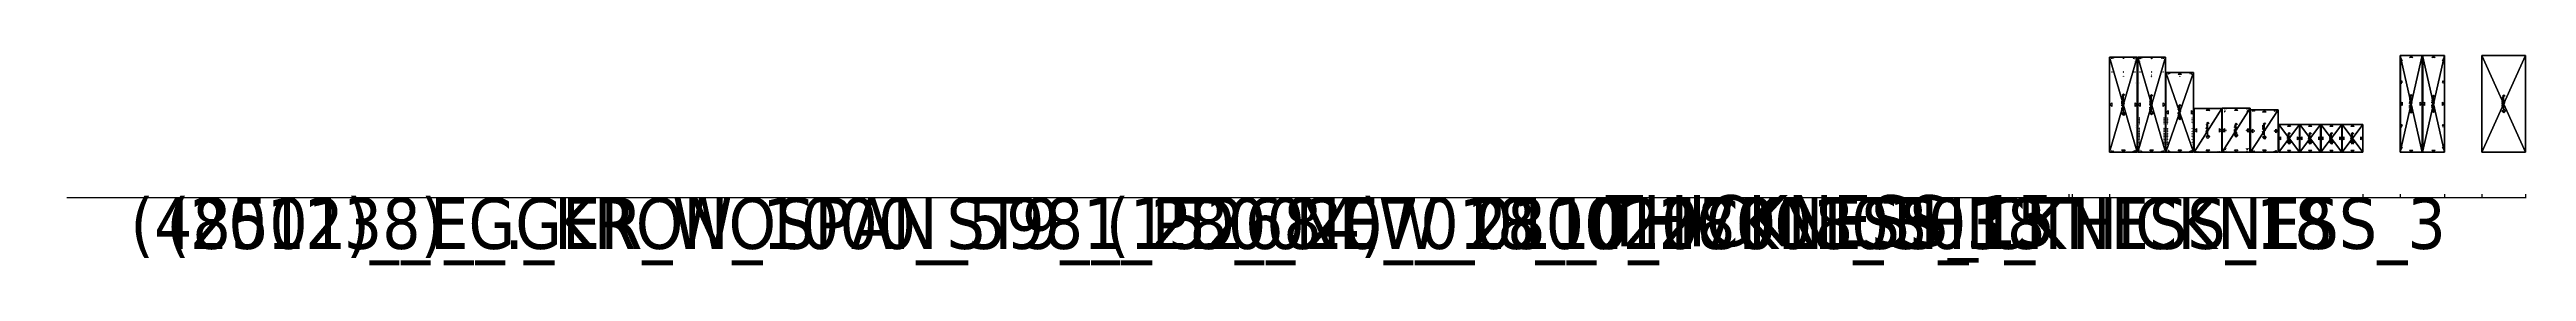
# Model space of a CAD drawing. Header units: millimetres. Extents: x -53597 to 18, y -2458 to 2097.
import ezdxf

# ---------------------------------------------------------------- set-up
doc = ezdxf.new("R2010")
doc.units = ezdxf.units.MM
doc.header["$LTSCALE"] = 25.4
doc.layers.get('0').update_dxf_attribs({"true_color": 0xffffff})
for name, color, linetype, true_color in [('-', 216, 'Continuous', 0x770077), ('ABF_cuttingLines', 32, 'Continuous', 0xcc6600), ('ABF_D10.0_DEPTH18', 134, 'Continuous', 0x009987), ('ABF_D2.0_DEPTH10', 134, 'Continuous', 0x009987), ('ABF_D5.0_DEPTH1', 36, 'Continuous', 0x664400), ('ABF_D5.0_DEPTH8', 252, 'Continuous', 0x777799), ('ABF_edgeBanding', 32, 'Continuous', 0xcc5400), ('ABF_Label', 253, 'Continuous', 0x9999cc), ('D7-DEPTHF-$44817', 134, 'Continuous', 0x009987), ('D8-DEPTH12-$38878', 252, 'Continuous', 0x777799), ('DEPTH13-ARTICLE96053', 252, 'Continuous', 0x777799), ('DEPTH3.0-ARTICLE46331', 190, 'Continuous', 0x9900ff), ('DSIDE-4.5', 190, 'Continuous', 0x9900ff), ('DSIDE-8', 22, 'Continuous', 0xcc4400), ('Dside4.5', 134, 'Continuous', 0x009987)]:
    doc.layers.add(name, color=color, linetype=linetype, true_color=true_color)
doc.styles.add('Tahoma', font='')
doc.styles.get('Tahoma').set_extended_font_data('Tahoma')
doc.dimstyles.new('DimStyle1', dxfattribs={"dimtxt": 1109.125208, "dimasz": 12.7, "dimexe": 12.7, "dimexo": 12.7, "dimgap": 2.54, "dimtad": 4, "dimtih": 1, "dimtoh": 1, "dimdec": 1, "dimzin": 0, "dimdsep": 46, "dimtxsty": 'Tahoma', "dimcen": 0.09, "dimadec": 0, "dimazin": 0, "dimtfac": 1, "dimtdec": 4, "dimtofl": 0, "dimtmove": 0, "dimatfit": 3, "dimfxl": 1, "dimtolj": 1, "dimtzin": 0, "dimarcsym": 0})

# ---------------------------------------------------------------- blocks, each defined once
blk = doc.blocks.new('Group438#1')
at = {"layer": 'ABF_Label', "color": 0}
for p, q in [((-105, 13), (-90, 13)), ((-96, 4), (-99, -5)), ((-90, 13), (-96, 4)), ((-72, 0), (105, 0)), ((-55, 7), (-55, 24)), ((-55, 24), (-51, 24)), ((-51, 7), (-55, 7)), ((-51, 23), (-54, 23)), ((-54, 23), (-54, 8)), ((-54, 8), (-51, 8)), ((-51, 24), (-51, 23)), ((-51, 8), (-51, 7)), ((-49, 10), (-49, 23)), ((-49, 23), (-47, 23)), ((-34, 10), (-49, 10)), ((-47, 23), (-47, 12)), ((-47, 12), (-42, 12)), ((-42, 12), (-42, 23)), ((-42, 23), (-41, 23)), ((-41, 23), (-41, 12)), ((-41, 12), (-36, 12)), ((-36, 12), (-36, 23)), ((-36, 23), (-34, 23)), ((-34, 23), (-34, 10)), ((-31, 20), (-31, 22)), ((-31, 22), (-29, 22)), ((-29, 20), (-31, 20)), ((-31, 10), (-31, 12)), ((-31, 12), (-29, 12)), ((-25, 10), (-31, 10)), ((-29, 22), (-28, 23)), ((-29, 12), (-29, 20)), ((-28, 23), (-27, 23)), ((-27, 23), (-27, 12)), ((-27, 12), (-25, 12)), ((-25, 12), (-25, 10)), ((-22, 23), (-22, 24)), ((-22, 24), (-18, 24)), ((-19, 23), (-22, 23)), ((-22, 7), (-22, 8)), ((-22, 8), (-19, 8)), ((-18, 7), (-22, 7)), ((-19, 8), (-19, 23)), ((-18, 24), (-18, 7)), ((-11, 11), (-11, 13)), ((-11, 13), (-10, 13)), ((-9, 10), (-11, 11)), ((-10, 21), (-10, 23)), ((-10, 23), (-9, 23)), ((-9, 21), (-10, 21)), ((-10, 21), (-10, 21)), ((-10, 13), (-9, 12)), ((-9, 23), (-7, 24)), ((-8, 22), (-9, 22)), ((-9, 22), (-9, 21)), ((-9, 12), (-7, 12)), ((-7, 10), (-9, 10)), ((-7, 22), (-8, 22)), ((-8, 17), (-8, 18)), ((-8, 18), (-7, 18)), ((-7, 17), (-8, 17)), ((-7, 24), (-5, 23)), ((-6, 22), (-7, 22)), ((-7, 18), (-5, 19)), ((-6, 17), (-7, 17)), ((-7, 12), (-5, 12)), ((-5, 10), (-7, 10)), ((-5, 22), (-6, 22)), ((-4, 16), (-6, 17)), ((-5, 23), (-3, 23)), ((-4, 21), (-5, 22)), ((-5, 19), (-4, 20)), ((-3, 19), (-5, 18)), ((-5, 18), (-5, 17)), ((-5, 17), (-4, 17)), ((-5, 12), (-4, 12)), ((-3, 11), (-5, 10)), ((-4, 20), (-4, 21)), ((-4, 17), (-3, 17)), ((-4, 15), (-4, 16)), ((-4, 14), (-4, 15)), ((-4, 13), (-4, 14)), ((-4, 12), (-4, 13)), ((-3, 23), (-2, 22)), ((-2, 20), (-3, 19)), ((-3, 17), (-2, 16)), ((-2, 13), (-3, 11)), ((-2, 22), (-2, 20)), ((-2, 16), (-2, 14)), ((-2, 14), (-2, 13)), ((-1, 13), (0, 15)), ((-1, 12), (-1, 13)), ((0, 11), (-1, 12)), ((0, 18), (0, 20)), ((0, 20), (1, 20)), ((2, 19), (0, 18)), ((0, 18), (0, 18)), ((0, 15), (1, 16)), ((1, 10), (0, 11)), ((1, 20), (3, 20)), ((1, 16), (3, 17)), ((2, 15), (1, 14)), ((1, 14), (1, 13)), ((1, 13), (1, 12)), ((1, 12), (3, 12)), ((2, 10), (1, 10)), ((3, 19), (2, 19)), ((4, 15), (2, 15)), ((3, 10), (2, 10)), ((3, 20), (5, 20)), ((4, 19), (3, 19)), ((3, 17), (5, 17)), ((3, 12), (4, 12)), ((4, 10), (3, 10)), ((5, 19), (4, 19)), ((5, 15), (4, 15)), ((4, 12), (5, 13)), ((5, 11), (4, 10)), ((5, 20), (6, 20)), ((5, 18), (5, 19)), ((5, 17), (5, 18)), ((5, 17), (5, 17)), ((5, 13), (5, 15)), ((5, 11), (5, 11)), ((5, 10), (5, 11)), ((7, 10), (5, 10)), ((6, 20), (7, 19)), ((7, 19), (7, 17)), ((7, 17), (7, 10)), ((8, 8), (8, 12)), ((8, 12), (9, 12)), ((10, 8), (8, 8)), ((9, 12), (10, 15)), ((10, 15), (11, 20)), ((12, 15), (10, 12)), ((10, 12), (15, 12)), ((16, 10), (10, 10)), ((10, 10), (10, 8)), ((11, 20), (17, 20)), ((15, 19), (12, 19)), ((12, 19), (12, 15)), ((15, 12), (15, 19)), ((16, 8), (16, 10)), ((18, 8), (16, 8)), ((17, 20), (17, 12)), ((17, 12), (18, 12)), ((18, 12), (18, 8)), ((19, 10), (19, 20)), ((19, 20), (21, 20)), ((21, 10), (19, 10)), ((21, 20), (21, 16)), ((21, 16), (25, 16)), ((25, 15), (21, 15)), ((21, 15), (21, 10)), ((25, 16), (25, 20)), ((25, 20), (27, 20)), ((25, 10), (25, 15)), ((27, 10), (25, 10)), ((27, 20), (27, 10)), ((28, 10), (32, 14)), ((30, 10), (28, 10)), ((29, 17), (30, 19)), ((30, 15), (29, 17)), ((30, 19), (31, 20)), ((30, 19), (30, 19)), ((32, 14), (30, 15)), ((33, 14), (30, 10)), ((31, 20), (33, 20)), ((32, 18), (31, 18)), ((31, 18), (31, 17)), ((31, 17), (31, 16)), ((31, 16), (31, 16)), ((31, 16), (32, 16)), ((33, 19), (32, 19)), ((32, 19), (32, 18)), ((32, 16), (33, 15)), ((33, 20), (37, 20)), ((35, 19), (33, 19)), ((33, 15), (35, 15)), ((35, 14), (33, 14)), ((35, 15), (35, 19)), ((35, 10), (35, 14)), ((37, 10), (35, 10)), ((37, 20), (37, 10)), ((44, 17), (45, 19)), ((44, 15), (44, 17)), ((44, 13), (44, 15)), ((45, 11), (44, 13)), ((45, 19), (47, 20)), ((47, 10), (45, 11)), ((48, 19), (46, 18)), ((46, 18), (46, 15)), ((46, 15), (46, 12)), ((46, 12), (48, 12)), ((47, 20), (48, 20)), ((48, 10), (47, 10)), ((48, 20), (50, 20)), ((49, 19), (48, 19)), ((48, 12), (50, 12)), ((49, 10), (48, 10)), ((50, 18), (49, 19)), ((50, 10), (49, 10)), ((50, 20), (51, 20)), ((51, 18), (50, 18)), ((50, 12), (51, 13)), ((51, 11), (50, 10)), ((51, 20), (51, 18)), ((51, 18), (51, 18)), ((51, 18), (51, 18)), ((51, 13), (51, 13)), ((51, 13), (51, 11)), ((51, 11), (51, 11)), ((52, 19), (52, 20)), ((52, 20), (60, 20)), ((55, 19), (52, 19)), ((55, 10), (55, 19)), ((57, 10), (55, 10)), ((60, 19), (57, 19)), ((57, 19), (57, 10)), ((60, 20), (60, 19)), ((61, 22), (61, 23)), ((61, 23), (63, 23)), ((63, 22), (61, 22)), ((61, 10), (61, 20)), ((61, 20), (63, 20)), ((63, 10), (61, 10)), ((63, 23), (63, 22)), ((63, 20), (63, 10)), ((65, 10), (65, 20)), ((65, 20), (67, 20)), ((67, 10), (65, 10)), ((67, 20), (67, 16)), ((67, 16), (71, 16)), ((71, 15), (67, 15)), ((67, 15), (67, 10)), ((71, 16), (71, 20)), ((71, 20), (73, 20)), ((71, 10), (71, 15)), ((73, 10), (71, 10)), ((73, 20), (73, 10)), ((75, 10), (75, 20)), ((75, 20), (77, 20)), ((77, 10), (75, 10)), ((77, 20), (77, 16)), ((77, 16), (78, 16)), ((78, 15), (77, 15)), ((77, 15), (77, 10)), ((78, 16), (79, 17)), ((81, 10), (78, 15)), ((79, 18), (80, 20)), ((79, 17), (79, 18)), ((79, 18), (79, 18)), ((80, 16), (79, 15)), ((79, 15), (83, 10)), ((80, 20), (82, 20)), ((81, 17), (80, 16)), ((82, 19), (81, 18)), ((81, 18), (81, 17)), ((83, 10), (81, 10)), ((82, 20), (83, 20)), ((83, 19), (82, 19)), ((83, 20), (83, 19)), ((84, 18), (84, 20)), ((84, 20), (86, 20)), ((86, 19), (84, 18)), ((84, 18), (84, 18)), ((84, 15), (85, 16)), ((84, 13), (84, 15)), ((84, 12), (84, 13)), ((84, 11), (84, 12)), ((85, 10), (84, 11)), ((85, 16), (87, 17)), ((86, 14), (85, 13)), ((85, 13), (86, 12)), ((87, 10), (85, 10)), ((86, 20), (87, 20)), ((87, 19), (86, 19)), ((87, 15), (86, 14)), ((86, 12), (87, 12)), ((87, 20), (89, 20)), ((88, 19), (87, 19)), ((87, 17), (90, 17)), ((88, 15), (87, 15)), ((87, 12), (89, 12)), ((88, 10), (87, 10)), ((89, 19), (88, 19)), ((90, 15), (88, 15)), ((89, 10), (88, 10)), ((89, 20), (90, 20)), ((90, 18), (89, 19)), ((89, 12), (90, 13)), ((90, 11), (89, 11)), ((89, 11), (89, 10)), ((90, 20), (91, 19)), ((90, 17), (90, 18)), ((90, 17), (90, 17)), ((90, 13), (90, 15)), ((90, 10), (90, 11)), ((91, 10), (90, 10)), ((91, 19), (91, 17)), ((91, 17), (91, 10)), ((-99, -5), (-101, -12)), ((5, -14), (6, -11)), ((6, -11), (9, -5)), ((6, -11), (12, -11)), ((9, -5), (12, -11)), ((12, -11), (13, -14)), ((15, -5), (18, -5)), ((15, -5), (15, -9)), ((15, -9), (15, -14)), ((15, -9), (18, -9)), ((15, -14), (18, -14)), ((20, -5), (18, -5)), ((18, -9), (20, -8)), ((18, -9), (20, -10)), ((18, -14), (20, -13)), ((20, -7), (20, -5)), ((20, -8), (20, -7)), ((20, -10), (21, -12)), ((21, -12), (20, -13)), ((22, -5), (22, -9)), ((22, -5), (28, -5)), ((22, -9), (27, -9)), ((22, -9), (22, -14))]:
    blk.add_line(p, q, dxfattribs=at)
for points in [[(-72, 0, 0), (-98, -25, 0), (-123, 0, 0), (-98, 25, 0), (-72, 0, 0)], [(105, 18, 0), (123, 0, 0), (105, -18, 0), (105, 18, 0)]]:
    blk.add_polyline3d(points, close=True, dxfattribs=at)
blk = doc.blocks.new('Group457#1')
at = {"layer": 'ABF_cuttingLines', "color": 0}
blk.add_polyline3d([(948.5, 2096.5, 0), (0.5, 2096.5, 0), (0.5, 0.5, 0), (948.5, 0.5, 0), (948.5, 2096.5, 0)], close=True, dxfattribs=at)
blk = doc.blocks.new('_____ ______#2')
at = {"layer": 'ABF_cuttingLines', "color": 0}
for p, q in [((948.5, 2096.5), (0.5, 2096.5)), ((0.5, 2096.5), (0.5, 0.5)), ((948.5, 2096.5, 3), (0.5, 2096.5, 3)), ((0.5, 2096.5, 3), (0.5, 0.5, 3)), ((948.5, 2096.5), (0.5, 2096.5)), ((0.5, 2096.5), (0.5, 2096.5, 3)), ((948.5, 2096.5, 3), (0.5, 2096.5, 3)), ((0.5, 2096.5), (0.5, 0.5)), ((0.5, 2096.5, 3), (0.5, 0.5, 3)), ((0.5, 2096.5), (0.5, 2096.5, 3)), ((948.5, 0.5), (948.5, 2096.5)), ((948.5, 0.5, 3), (948.5, 2096.5, 3)), ((948.5, 2096.5), (948.5, 2096.5, 3)), ((948.5, 0.5), (948.5, 2096.5)), ((948.5, 2096.5), (948.5, 2096.5, 3)), ((948.5, 0.5, 3), (948.5, 2096.5, 3)), ((0.5, 0.5), (948.5, 0.5)), ((0.5, 0.5, 3), (948.5, 0.5, 3)), ((0.5, 0.5), (0.5, 0.5, 3)), ((0.5, 0.5), (948.5, 0.5)), ((0.5, 0.5, 3), (948.5, 0.5, 3)), ((0.5, 0.5), (0.5, 0.5, 3)), ((948.5, 0.5), (948.5, 0.5, 3)), ((948.5, 0.5), (948.5, 0.5, 3))]:
    blk.add_line(p, q, dxfattribs=at)
ref = blk.add_blockref('Group457#1', (0, 0, 3), dxfattribs=at)
ref.add_attrib('Skp_GroupInstanceName', '_ABF_cuttingLines', (0, 0), dxfattribs={"layer": '0', "height": 1})
at = {"layer": 'ABF_Label', "color": 0}
ref = blk.add_blockref('Group438#1', (474.5, 1048.5, 3), dxfattribs=dict(at, xscale=1.574803149606299, yscale=1.574803149606299, rotation=90))
ref.add_attrib('Skp_GroupInstanceName', '_ABF_Label', (0, 0), dxfattribs={"layer": '0', "height": 1})
at = {"color": 0}
mesh = blk.add_polyface(dxfattribs=at)
corners = [(948.5, 2096.5), (0.5, 0.5), (0.5, 2096.5), (948.5, 0.5)]
mesh.append_faces([[corners[k] for k in face] for face in [(0, 1, 2), (1, 0, 3)]], dxfattribs={"vtx0": -1, "color": 0})
at = {"color": 7, "true_color": 0xffffff}
mesh = blk.add_polyface(dxfattribs=at)
corners = [(948.5, 0.5, 3), (0.5, 2096.5, 3), (0.5, 0.5, 3), (948.5, 2096.5, 3)]
mesh.append_faces([[corners[k] for k in face] for face in [(0, 1, 2), (1, 0, 3)]], dxfattribs={"vtx0": -1, "color": 7})
at = {"color": 0}
mesh = blk.add_polyface(dxfattribs=at)
corners = [(0.5, 2096.5, 3), (948.5, 2096.5), (0.5, 2096.5), (948.5, 2096.5, 3)]
mesh.append_faces([[corners[k] for k in face] for face in [(0, 1, 2), (1, 0, 3)]], dxfattribs={"vtx0": -1, "color": 0})
mesh = blk.add_polyface(dxfattribs=at)
corners = [(0.5, 2096.5, 3), (0.5, 0.5), (0.5, 0.5, 3), (0.5, 2096.5)]
mesh.append_faces([[corners[k] for k in face] for face in [(0, 1, 2), (1, 0, 3)]], dxfattribs={"vtx0": -1, "color": 0})
mesh = blk.add_polyface(dxfattribs=at)
corners = [(948.5, 2096.5), (948.5, 0.5, 3), (948.5, 0.5), (948.5, 2096.5, 3)]
mesh.append_faces([[corners[k] for k in face] for face in [(0, 1, 2), (1, 0, 3)]], dxfattribs={"vtx0": -1, "color": 0})
mesh = blk.add_polyface(dxfattribs=at)
corners = [(948.5, 0.5, 3), (0.5, 0.5), (948.5, 0.5), (0.5, 0.5, 3)]
mesh.append_faces([[corners[k] for k in face] for face in [(0, 1, 2), (1, 0, 3)]], dxfattribs={"vtx0": -1, "color": 0})
blk = doc.blocks.new('_152684____0110_280010303_THICKNESS_3')
at = {"color": 0}
ref = blk.add_blockref('_____ ______#2', (-948.5, -0.5), dxfattribs=at)
ref.add_attrib('Skp_GroupInstanceName', '__7. [Ш1] Задня стінка', (0, 0), dxfattribs={"height": 1})
blk = doc.blocks.new('Group580#1')
at = {"layer": 'DEPTH13-ARTICLE96053', "color": 0}
blk.add_circle((21.5, 0), 17.5, dxfattribs=at)
at = {"layer": 'DEPTH3.0-ARTICLE46331', "color": 0}
for centre in [(31, 22.5), (31, -22.5)]:
    blk.add_circle(centre, 1, dxfattribs=at)
blk = doc.blocks.new('Group582#1')
at = {"layer": 'DEPTH13-ARTICLE96053', "color": 0}
blk.add_circle((21.5, 0), 17.5, dxfattribs=at)
at = {"layer": 'DEPTH3.0-ARTICLE46331', "color": 0}
for centre in [(31, 22.5), (31, -22.5)]:
    blk.add_circle(centre, 1, dxfattribs=at)
blk = doc.blocks.new('Group584#1')
at = {"layer": 'DEPTH13-ARTICLE96053', "color": 0}
blk.add_circle((21.5, 0), 17.5, dxfattribs=at)
at = {"layer": 'DEPTH3.0-ARTICLE46331', "color": 0}
for centre in [(31, 22.5), (31, -22.5)]:
    blk.add_circle(centre, 1, dxfattribs=at)
blk = doc.blocks.new('Group586#1')
at = {"layer": 'DEPTH13-ARTICLE96053', "color": 0}
blk.add_circle((21.5, 0), 17.5, dxfattribs=at)
at = {"layer": 'DEPTH3.0-ARTICLE46331', "color": 0}
for centre in [(31, 22.5), (31, -22.5)]:
    blk.add_circle(centre, 1, dxfattribs=at)
blk = doc.blocks.new('Group588#1')
at = {"layer": 'DEPTH13-ARTICLE96053', "color": 0}
blk.add_circle((21.5, 0), 17.5, dxfattribs=at)
at = {"layer": 'DEPTH3.0-ARTICLE46331', "color": 0}
for centre in [(31, 22.5), (31, -22.5)]:
    blk.add_circle(centre, 1, dxfattribs=at)
blk = doc.blocks.new('Group444#1')
at = {"layer": 'ABF_Label', "color": 0}
for p, q in [((-104, 7), (-107, 4)), ((-102, 10), (-104, 7)), ((-102, 10), (-102, -10)), ((-91, 9), (-93, 3)), ((-93, 3), (-93, -3)), ((-88, 10), (-91, 9)), ((-84, 9), (-88, 10)), ((-84, 9), (-82, 3)), ((-82, 3), (-82, -3)), ((-69, 0), (102, 0)), ((-53, 7), (-53, 24)), ((-53, 24), (-48, 24)), ((-48, 7), (-53, 7)), ((-48, 23), (-51, 23)), ((-51, 23), (-51, 8)), ((-51, 8), (-48, 8)), ((-48, 24), (-48, 23)), ((-48, 8), (-48, 7)), ((-46, 10), (-46, 24)), ((-46, 24), (-44, 24)), ((-32, 10), (-46, 10)), ((-44, 24), (-44, 12)), ((-44, 12), (-40, 12)), ((-40, 12), (-40, 24)), ((-40, 24), (-38, 24)), ((-38, 24), (-38, 12)), ((-38, 12), (-33, 12)), ((-33, 12), (-33, 24)), ((-33, 24), (-32, 24)), ((-32, 24), (-32, 10)), ((-28, 21), (-28, 22)), ((-28, 22), (-26, 22)), ((-26, 21), (-28, 21)), ((-28, 10), (-28, 12)), ((-28, 12), (-26, 12)), ((-22, 10), (-28, 10)), ((-26, 22), (-26, 24)), ((-26, 24), (-24, 24)), ((-26, 12), (-26, 21)), ((-24, 24), (-24, 12)), ((-24, 12), (-22, 12)), ((-22, 12), (-22, 10)), ((-20, 23), (-20, 24)), ((-20, 24), (-15, 24)), ((-17, 23), (-20, 23)), ((-20, 7), (-20, 8)), ((-20, 8), (-17, 8)), ((-15, 7), (-20, 7)), ((-17, 8), (-17, 23)), ((-15, 24), (-15, 7)), ((-8, 8), (-8, 9)), ((-8, 9), (2, 9)), ((2, 8), (-8, 8)), ((2, 9), (2, 8)), ((2, 9), (2, 9)), ((2, 8), (2, 9)), ((2, 9), (12, 9)), ((2, 8), (2, 8)), ((12, 8), (2, 8)), ((12, 12), (14, 17)), ((12, 8), (12, 12)), ((12, 12), (12, 12)), ((12, 9), (12, 8)), ((13, 8), (12, 8)), ((22, 11), (13, 11)), ((13, 11), (13, 8)), ((14, 17), (15, 24)), ((16, 16), (14, 12)), ((14, 12), (20, 12)), ((15, 24), (22, 24)), ((20, 22), (16, 22)), ((16, 22), (16, 16)), ((20, 12), (20, 22)), ((22, 24), (22, 12)), ((22, 12), (23, 12)), ((22, 8), (22, 11)), ((23, 8), (22, 8)), ((23, 12), (23, 8)), ((25, 10), (25, 20)), ((25, 20), (29, 20)), ((29, 10), (25, 10)), ((28, 19), (27, 19)), ((27, 19), (27, 16)), ((27, 16), (28, 16)), ((28, 15), (27, 15)), ((27, 15), (27, 12)), ((27, 12), (28, 12)), ((29, 19), (28, 19)), ((28, 16), (29, 16)), ((29, 15), (28, 15)), ((28, 12), (29, 12)), ((29, 20), (30, 20)), ((30, 19), (29, 19)), ((29, 16), (30, 17)), ((30, 15), (29, 15)), ((29, 12), (30, 12)), ((30, 11), (29, 10)), ((30, 20), (31, 20)), ((30, 18), (30, 19)), ((30, 18), (30, 18)), ((30, 17), (30, 18)), ((30, 17), (30, 17)), ((31, 14), (30, 15)), ((30, 12), (31, 13)), ((32, 11), (30, 11)), ((31, 20), (32, 19)), ((32, 17), (31, 16)), ((31, 16), (31, 16)), ((31, 16), (32, 15)), ((31, 13), (31, 14)), ((31, 13), (31, 13)), ((32, 19), (32, 18)), ((32, 18), (32, 17)), ((32, 15), (33, 13)), ((33, 13), (32, 12)), ((32, 12), (32, 11)), ((34, 15), (35, 19)), ((35, 12), (34, 15)), ((35, 19), (38, 21)), ((36, 18), (35, 16)), ((35, 16), (40, 16)), ((42, 15), (35, 15)), ((35, 15), (36, 13)), ((39, 10), (35, 12)), ((37, 19), (36, 18)), ((36, 18), (36, 18)), ((36, 13), (39, 12)), ((38, 19), (37, 19)), ((38, 21), (40, 20)), ((39, 19), (38, 19)), ((40, 18), (39, 19)), ((39, 12), (40, 12)), ((40, 10), (39, 10)), ((40, 20), (41, 19)), ((40, 16), (40, 18)), ((40, 18), (40, 18)), ((40, 12), (41, 12)), ((41, 11), (40, 11)), ((40, 11), (40, 10)), ((41, 19), (42, 18)), ((41, 12), (41, 13)), ((41, 13), (42, 13)), ((42, 11), (41, 11)), ((42, 18), (42, 16)), ((42, 16), (42, 15)), ((42, 13), (42, 13)), ((42, 13), (42, 11)), ((44, 7), (44, 20)), ((44, 20), (45, 20)), ((45, 7), (44, 7)), ((45, 20), (45, 19)), ((45, 19), (47, 20)), ((47, 19), (45, 18)), ((45, 18), (45, 12)), ((45, 12), (47, 12)), ((47, 10), (45, 11)), ((45, 11), (45, 7)), ((47, 20), (48, 21)), ((48, 19), (47, 19)), ((47, 12), (48, 12)), ((48, 10), (47, 10)), ((48, 21), (51, 19)), ((50, 18), (48, 19)), ((48, 12), (50, 13)), ((51, 12), (48, 10)), ((50, 15), (50, 18)), ((50, 13), (50, 15)), ((51, 19), (52, 16)), ((52, 16), (51, 12)), ((54, 22), (54, 24)), ((54, 24), (55, 24)), ((55, 22), (54, 22)), ((54, 10), (54, 20)), ((54, 20), (55, 20)), ((55, 10), (54, 10)), ((55, 24), (55, 22)), ((55, 20), (55, 10)), ((62, 10), (62, 12)), ((62, 12), (62, 12)), ((62, 12), (63, 12)), ((63, 10), (62, 10)), ((63, 12), (64, 14)), ((63, 12), (63, 12)), ((63, 12), (63, 12)), ((63, 12), (63, 12)), ((64, 11), (63, 10)), ((63, 10), (63, 10)), ((64, 18), (65, 20)), ((64, 17), (64, 18)), ((64, 14), (64, 17)), ((65, 12), (64, 11)), ((64, 11), (64, 11)), ((65, 20), (71, 20)), ((66, 14), (65, 12)), ((65, 12), (65, 12)), ((69, 19), (66, 19)), ((66, 19), (66, 17)), ((66, 17), (66, 16)), ((66, 16), (66, 14)), ((69, 10), (69, 19)), ((71, 10), (69, 10)), ((71, 20), (71, 10)), ((73, 22), (73, 24)), ((73, 24), (75, 24)), ((75, 22), (73, 22)), ((73, 10), (73, 20)), ((73, 20), (75, 20)), ((75, 10), (73, 10)), ((75, 24), (75, 22)), ((75, 20), (75, 10)), ((77, 10), (77, 20)), ((77, 20), (81, 20)), ((81, 10), (77, 10)), ((81, 19), (79, 19)), ((79, 19), (79, 16)), ((79, 16), (81, 16)), ((81, 15), (79, 15)), ((79, 15), (79, 12)), ((79, 12), (81, 12)), ((81, 20), (83, 20)), ((82, 19), (81, 19)), ((81, 16), (82, 16)), ((82, 15), (81, 15)), ((81, 12), (82, 12)), ((83, 11), (81, 10)), ((83, 18), (82, 19)), ((82, 19), (82, 19)), ((82, 16), (82, 17)), ((82, 17), (83, 17)), ((83, 15), (82, 15)), ((82, 12), (83, 12)), ((83, 20), (84, 20)), ((83, 18), (83, 18)), ((83, 17), (83, 18)), ((84, 17), (83, 16)), ((83, 16), (83, 16)), ((83, 16), (85, 15)), ((83, 14), (83, 15)), ((83, 13), (83, 14)), ((83, 12), (83, 13)), ((83, 13), (83, 13)), ((84, 11), (83, 11)), ((84, 20), (84, 19)), ((84, 19), (85, 18)), ((85, 18), (84, 17)), ((85, 12), (84, 11)), ((85, 15), (85, 13)), ((85, 13), (85, 12)), ((87, 22), (87, 24)), ((87, 24), (89, 24)), ((89, 22), (87, 22)), ((87, 10), (87, 20)), ((87, 20), (89, 20)), ((89, 10), (87, 10)), ((89, 24), (89, 22)), ((89, 20), (89, 10)), ((-107, -10), (-102, -10)), ((-102, -10), (-96, -10)), ((-93, -3), (-91, -8)), ((-91, -8), (-88, -10)), ((-88, -10), (-84, -8)), ((-82, -3), (-84, -8)), ((5, -14), (6, -11)), ((6, -11), (9, -5)), ((6, -11), (12, -11)), ((9, -5), (12, -11)), ((12, -11), (13, -14)), ((15, -5), (18, -5)), ((15, -5), (15, -9)), ((15, -9), (15, -14)), ((15, -9), (18, -9)), ((15, -14), (18, -14)), ((20, -5), (18, -5)), ((18, -9), (20, -8)), ((18, -9), (20, -10)), ((18, -14), (20, -13)), ((20, -7), (20, -5)), ((20, -8), (20, -7)), ((20, -10), (21, -12)), ((21, -12), (20, -13)), ((22, -5), (22, -9)), ((22, -5), (28, -5)), ((22, -9), (27, -9)), ((22, -9), (22, -14))]:
    blk.add_line(p, q, dxfattribs=at)
for points in [[(-69, 0, 0), (-95, -25, 0), (-120, 0, 0), (-95, 25, 0), (-69, 0, 0)], [(102, 18, 0), (120, 0, 0), (102, -18, 0), (102, 18, 0)]]:
    blk.add_polyline3d(points, close=True, dxfattribs=at)
blk = doc.blocks.new('Group458#1')
at = {"layer": 'ABF_cuttingLines', "color": 0}
blk.add_polyline3d([(-471, 2095, 0), (-471, 2, 0), (-2, 2, 0), (-2, 2095, 0), (-471, 2095, 0)], close=True, dxfattribs=at)
blk = doc.blocks.new('Group459#1')
at = {"layer": 'ABF_edgeBanding', "color": 0}
for points in [[(-237, 2088, 0), (-202, 2054, 0), (-271, 2054, 0), (-237, 2088, 0)], [(-464, 1048, 0), (-430, 1083, 0), (-430, 1014, 0), (-464, 1048, 0)], [(-9, 1048, 0), (-43, 1014, 0), (-43, 1083, 0), (-9, 1048, 0)], [(-237, 9, 0), (-271, 43, 0), (-202, 43, 0), (-237, 9, 0)]]:
    blk.add_polyline3d(points, close=True, dxfattribs=at)
blk = doc.blocks.new('_____#31')
at = {"color": 0}
for p, q in [((0, 2097), (-473, 2097)), ((-473, 2097), (-473, 0)), ((0, 2097, 18), (-473, 2097, 18)), ((-473, 2097, 18), (-473, 0, 18)), ((0, 2097), (-473, 2097)), ((-473, 2097), (-473, 2097, 18)), ((0, 2097, 18), (-473, 2097, 18)), ((-473, 2097), (-473, 0)), ((-473, 2097, 18), (-473, 0, 18)), ((-473, 2097), (-473, 2097, 18)), ((0, 0), (0, 2097)), ((0, 0, 18), (0, 2097, 18)), ((0, 2097), (0, 2097, 18)), ((0, 0), (0, 2097)), ((0, 2097), (0, 2097, 18)), ((0, 0, 18), (0, 2097, 18)), ((-473, 0), (0, 0)), ((-473, 0, 18), (0, 0, 18)), ((-473, 0), (-473, 0, 18)), ((-473, 0), (0, 0)), ((-473, 0, 18), (0, 0, 18)), ((-473, 0), (-473, 0, 18)), ((0, 0), (0, 0, 18)), ((0, 0), (0, 0, 18))]:
    blk.add_line(p, q, dxfattribs=at)
ref = blk.add_blockref('Group580#1', (0, 1997, 18), dxfattribs=dict(at, rotation=180))
ref.add_attrib('Skp_GroupInstanceName', '_ABF_hingeCup', (0, 0), dxfattribs={"height": 1})
ref = blk.add_blockref('Group582#1', (0, 1522.8, 18), dxfattribs=dict(at, rotation=180))
ref.add_attrib('Skp_GroupInstanceName', '_ABF_hingeCup', (0, 0), dxfattribs={"height": 1})
ref = blk.add_blockref('Group584#1', (0, 1048.5, 18), dxfattribs=dict(at, rotation=180))
ref.add_attrib('Skp_GroupInstanceName', '_ABF_hingeCup', (0, 0), dxfattribs={"height": 1})
ref = blk.add_blockref('Group586#1', (0, 574.3, 18), dxfattribs=dict(at, rotation=180))
ref.add_attrib('Skp_GroupInstanceName', '_ABF_hingeCup', (0, 0), dxfattribs={"height": 1})
ref = blk.add_blockref('Group588#1', (0, 100, 18), dxfattribs=dict(at, rotation=180))
ref.add_attrib('Skp_GroupInstanceName', '_ABF_hingeCup', (0, 0), dxfattribs={"height": 1})
at = {"layer": 'ABF_cuttingLines', "color": 0}
ref = blk.add_blockref('Group458#1', (0, 0, 18), dxfattribs=at)
ref.add_attrib('Skp_GroupInstanceName', '_ABF_cuttingLines', (0, 0), dxfattribs={"layer": '0', "height": 1})
at = {"layer": 'ABF_edgeBanding', "color": 0}
ref = blk.add_blockref('Group459#1', (0, 0, 18), dxfattribs=at)
ref.add_attrib('Skp_GroupInstanceName', '_ABF_edgeBanding', (0, 0), dxfattribs={"layer": '0', "height": 1})
at = {"layer": 'ABF_Label', "color": 0}
ref = blk.add_blockref('Group444#1', (-236.5, 1048.5, 18), dxfattribs=dict(at, xscale=1.574803149606299, yscale=1.574803149606299, rotation=90))
ref.add_attrib('Skp_GroupInstanceName', '_ABF_Label', (0, 0), dxfattribs={"layer": '0', "height": 1})
at = {"color": 0}
mesh = blk.add_polyface(dxfattribs=at)
corners = [(0, 2097), (-473, 0), (-473, 2097), (0, 0)]
mesh.append_faces([[corners[k] for k in face] for face in [(0, 1, 2), (1, 0, 3)]], dxfattribs={"vtx0": -1, "color": 0})
at = {"color": 7, "true_color": 0xffffff}
mesh = blk.add_polyface(dxfattribs=at)
corners = [(0, 0, 18), (-473, 2097, 18), (-473, 0, 18), (0, 2097, 18)]
mesh.append_faces([[corners[k] for k in face] for face in [(0, 1, 2), (1, 0, 3)]], dxfattribs={"vtx0": -1, "color": 7})
at = {"color": 0}
mesh = blk.add_polyface(dxfattribs=at)
corners = [(-473, 2097, 18), (0, 2097), (-473, 2097), (0, 2097, 18)]
mesh.append_faces([[corners[k] for k in face] for face in [(0, 1, 2), (1, 0, 3)]], dxfattribs={"vtx0": -1, "color": 0})
mesh = blk.add_polyface(dxfattribs=at)
corners = [(-473, 2097, 18), (-473, 0), (-473, 0, 18), (-473, 2097)]
mesh.append_faces([[corners[k] for k in face] for face in [(0, 1, 2), (1, 0, 3)]], dxfattribs={"vtx0": -1, "color": 0})
mesh = blk.add_polyface(dxfattribs=at)
corners = [(0, 2097), (0, 0, 18), (0, 0), (0, 2097, 18)]
mesh.append_faces([[corners[k] for k in face] for face in [(0, 1, 2), (1, 0, 3)]], dxfattribs={"vtx0": -1, "color": 0})
mesh = blk.add_polyface(dxfattribs=at)
corners = [(0, 0, 18), (-473, 0), (0, 0), (-473, 0, 18)]
mesh.append_faces([[corners[k] for k in face] for face in [(0, 1, 2), (1, 0, 3)]], dxfattribs={"vtx0": -1, "color": 0})
blk = doc.blocks.new('Group586#2')
at = {"layer": 'DEPTH13-ARTICLE96053', "color": 0}
blk.add_circle((-21.5, 0), 17.5, dxfattribs=at)
at = {"layer": 'DEPTH3.0-ARTICLE46331', "color": 0}
for centre in [(-31, 22.5), (-31, -22.5)]:
    blk.add_circle(centre, 1, dxfattribs=at)
blk = doc.blocks.new('Group588#2')
at = {"layer": 'DEPTH13-ARTICLE96053', "color": 0}
blk.add_circle((-21.5, 0), 17.5, dxfattribs=at)
at = {"layer": 'DEPTH3.0-ARTICLE46331', "color": 0}
for centre in [(-31, 22.5), (-31, -22.5)]:
    blk.add_circle(centre, 1, dxfattribs=at)
blk = doc.blocks.new('Group590#1')
at = {"layer": 'DEPTH13-ARTICLE96053', "color": 0}
blk.add_circle((-21.5, 0), 17.5, dxfattribs=at)
at = {"layer": 'DEPTH3.0-ARTICLE46331', "color": 0}
for centre in [(-31, 22.5), (-31, -22.5)]:
    blk.add_circle(centre, 1, dxfattribs=at)
blk = doc.blocks.new('Group592#1')
at = {"layer": 'DEPTH13-ARTICLE96053', "color": 0}
blk.add_circle((-21.5, 0), 17.5, dxfattribs=at)
at = {"layer": 'DEPTH3.0-ARTICLE46331', "color": 0}
for centre in [(-31, 22.5), (-31, -22.5)]:
    blk.add_circle(centre, 1, dxfattribs=at)
blk = doc.blocks.new('Group594#1')
at = {"layer": 'DEPTH13-ARTICLE96053', "color": 0}
blk.add_circle((-21.5, 0), 17.5, dxfattribs=at)
at = {"layer": 'DEPTH3.0-ARTICLE46331', "color": 0}
for centre in [(-31, 22.5), (-31, -22.5)]:
    blk.add_circle(centre, 1, dxfattribs=at)
blk = doc.blocks.new('Group436#1')
at = {"layer": 'ABF_Label', "color": 0}
for p, q in [((-109, 4), (-107, 10)), ((-109, -5), (-109, 4)), ((-107, 0), (-109, -5)), ((-107, 10), (-102, 13)), ((-102, 3), (-107, 0)), ((-102, 13), (-98, 11)), ((-98, 1), (-102, 3)), ((-98, 11), (-96, 8)), ((-96, -5), (-98, 1)), ((-77, 0), (110, 0)), ((-60, 7), (-60, 24)), ((-60, 24), (-56, 24)), ((-56, 7), (-60, 7)), ((-56, 23), (-59, 23)), ((-59, 23), (-59, 8)), ((-59, 8), (-56, 8)), ((-56, 24), (-56, 23)), ((-56, 8), (-56, 7)), ((-54, 10), (-54, 24)), ((-54, 24), (-52, 24)), ((-39, 10), (-54, 10)), ((-52, 24), (-52, 12)), ((-52, 12), (-47, 12)), ((-47, 12), (-47, 24)), ((-47, 24), (-46, 24)), ((-46, 24), (-46, 12)), ((-46, 12), (-41, 12)), ((-41, 12), (-41, 24)), ((-41, 24), (-39, 24)), ((-39, 24), (-39, 10)), ((-36, 21), (-36, 22)), ((-36, 22), (-34, 22)), ((-34, 21), (-36, 21)), ((-36, 10), (-36, 12)), ((-36, 12), (-34, 12)), ((-30, 10), (-36, 10)), ((-34, 22), (-33, 24)), ((-34, 12), (-34, 21)), ((-33, 24), (-32, 24)), ((-32, 24), (-32, 12)), ((-32, 12), (-30, 12)), ((-30, 12), (-30, 10)), ((-27, 23), (-27, 24)), ((-27, 24), (-23, 24)), ((-24, 23), (-27, 23)), ((-27, 7), (-27, 8)), ((-27, 8), (-24, 8)), ((-23, 7), (-27, 7)), ((-24, 8), (-24, 23)), ((-23, 24), (-23, 7)), ((-16, 8), (-16, 9)), ((-16, 9), (-6, 9)), ((-6, 8), (-16, 8)), ((-6, 9), (-6, 8)), ((-6, 9), (-6, 9)), ((-6, 8), (-6, 9)), ((-6, 9), (4, 9)), ((-6, 8), (-6, 8)), ((4, 8), (-6, 8)), ((4, 8), (4, 12)), ((4, 12), (5, 12)), ((4, 9), (4, 8)), ((6, 8), (4, 8)), ((5, 12), (6, 17)), ((6, 17), (7, 24)), ((8, 16), (6, 12)), ((6, 12), (13, 12)), ((14, 10), (6, 10)), ((6, 10), (6, 8)), ((7, 24), (14, 24)), ((9, 22), (8, 16)), ((13, 22), (9, 22)), ((13, 12), (13, 22)), ((14, 24), (14, 12)), ((14, 12), (16, 12)), ((14, 8), (14, 10)), ((16, 8), (14, 8)), ((16, 12), (16, 8)), ((17, 10), (17, 20)), ((17, 20), (21, 20)), ((21, 10), (17, 10)), ((20, 19), (19, 19)), ((19, 19), (19, 16)), ((19, 16), (21, 16)), ((21, 15), (19, 15)), ((19, 15), (19, 12)), ((19, 12), (20, 12)), ((22, 19), (20, 19)), ((20, 12), (22, 12)), ((21, 20), (22, 20)), ((21, 16), (22, 16)), ((22, 15), (21, 15)), ((23, 11), (21, 10)), ((22, 20), (23, 20)), ((23, 18), (22, 19)), ((22, 19), (22, 19)), ((22, 16), (22, 17)), ((22, 17), (23, 17)), ((23, 14), (22, 15)), ((22, 15), (22, 15)), ((22, 12), (23, 12)), ((23, 20), (24, 19)), ((23, 18), (23, 18)), ((23, 17), (23, 18)), ((24, 17), (23, 16)), ((23, 16), (23, 16)), ((23, 16), (24, 15)), ((23, 13), (23, 14)), ((23, 12), (23, 13)), ((23, 13), (23, 13)), ((24, 11), (23, 11)), ((24, 19), (24, 18)), ((24, 18), (24, 17)), ((24, 15), (25, 13)), ((25, 12), (24, 11)), ((25, 13), (25, 12)), ((26, 15), (27, 19)), ((27, 12), (26, 15)), ((27, 19), (30, 21)), ((31, 10), (27, 12)), ((29, 19), (28, 18)), ((28, 18), (28, 18)), ((28, 18), (28, 16)), ((28, 16), (33, 16)), ((34, 15), (28, 15)), ((28, 15), (28, 13)), ((28, 13), (31, 12)), ((30, 19), (29, 19)), ((30, 21), (32, 20)), ((32, 19), (30, 19)), ((31, 12), (32, 12)), ((32, 10), (31, 10)), ((32, 20), (33, 19)), ((32, 18), (32, 19)), ((33, 18), (32, 18)), ((32, 12), (33, 12)), ((33, 10), (32, 10)), ((33, 19), (34, 18)), ((33, 16), (33, 18)), ((33, 12), (34, 13)), ((34, 11), (33, 10)), ((34, 18), (34, 16)), ((34, 16), (34, 15)), ((34, 13), (34, 13)), ((34, 13), (34, 13)), ((34, 13), (34, 11)), ((34, 11), (34, 11)), ((36, 7), (36, 20)), ((36, 20), (38, 20)), ((38, 7), (36, 7)), ((38, 20), (38, 19)), ((38, 19), (39, 20)), ((39, 19), (38, 18)), ((38, 18), (38, 12)), ((38, 12), (39, 12)), ((39, 10), (38, 11)), ((38, 11), (38, 7)), ((39, 20), (41, 21)), ((40, 19), (39, 19)), ((39, 12), (40, 12)), ((40, 10), (39, 10)), ((42, 18), (40, 19)), ((40, 12), (42, 13)), ((43, 12), (40, 10)), ((41, 21), (43, 19)), ((43, 15), (42, 18)), ((42, 13), (43, 15)), ((43, 19), (44, 16)), ((44, 16), (43, 12)), ((46, 22), (46, 24)), ((46, 24), (48, 24)), ((48, 22), (46, 22)), ((46, 10), (46, 20)), ((46, 20), (48, 20)), ((48, 10), (46, 10)), ((48, 24), (48, 22)), ((48, 20), (48, 10)), ((56, 10), (56, 20)), ((56, 20), (63, 20)), ((57, 10), (56, 10)), ((62, 19), (57, 19)), ((57, 19), (57, 10)), ((62, 10), (62, 19)), ((63, 10), (62, 10)), ((63, 20), (63, 10)), ((66, 7), (66, 20)), ((66, 20), (67, 20)), ((67, 7), (66, 7)), ((67, 20), (67, 19)), ((67, 19), (69, 20)), ((69, 19), (67, 18)), ((67, 18), (67, 12)), ((67, 12), (69, 12)), ((69, 10), (67, 11)), ((67, 11), (67, 7)), ((69, 20), (70, 21)), ((70, 19), (69, 19)), ((69, 12), (70, 12)), ((70, 10), (69, 10)), ((70, 21), (73, 19)), ((72, 18), (70, 19)), ((70, 12), (72, 13)), ((73, 12), (70, 10)), ((72, 15), (72, 18)), ((72, 13), (72, 15)), ((73, 19), (74, 16)), ((74, 16), (73, 12)), ((75, 15), (77, 16)), ((75, 13), (75, 15)), ((75, 12), (75, 13)), ((76, 11), (75, 12)), ((76, 18), (76, 20)), ((76, 20), (77, 20)), ((77, 19), (76, 18)), ((76, 18), (76, 18)), ((77, 10), (76, 11)), ((77, 20), (79, 20)), ((79, 19), (77, 19)), ((77, 16), (79, 17)), ((78, 15), (77, 15)), ((77, 15), (77, 13)), ((77, 13), (77, 12)), ((77, 12), (79, 12)), ((78, 10), (77, 10)), ((80, 15), (78, 15)), ((79, 10), (78, 10)), ((79, 20), (81, 20)), ((80, 19), (79, 19)), ((79, 17), (81, 17)), ((79, 12), (80, 12)), ((80, 11), (79, 10)), ((81, 19), (80, 19)), ((81, 16), (80, 15)), ((80, 12), (81, 13)), ((81, 11), (80, 11)), ((81, 20), (82, 20)), ((81, 18), (81, 19)), ((81, 17), (81, 18)), ((81, 17), (81, 17)), ((81, 13), (81, 16)), ((81, 12), (81, 11)), ((81, 10), (81, 12)), ((83, 10), (81, 10)), ((82, 20), (83, 19)), ((83, 19), (83, 17)), ((83, 17), (83, 10)), ((85, 10), (85, 20)), ((85, 20), (89, 20)), ((89, 10), (85, 10)), ((88, 19), (87, 19)), ((87, 19), (87, 16)), ((87, 16), (89, 16)), ((89, 15), (87, 15)), ((87, 15), (87, 12)), ((87, 12), (88, 12)), ((89, 19), (88, 19)), ((88, 12), (90, 12)), ((89, 20), (90, 20)), ((90, 19), (89, 19)), ((89, 16), (90, 16)), ((90, 15), (89, 15)), ((91, 11), (89, 10)), ((90, 20), (91, 20)), ((90, 18), (90, 19)), ((91, 18), (90, 18)), ((90, 17), (91, 18)), ((90, 16), (90, 17)), ((90, 17), (90, 17)), ((91, 14), (90, 15)), ((90, 15), (90, 15)), ((90, 12), (91, 13)), ((90, 12), (90, 12)), ((91, 20), (92, 19)), ((92, 17), (91, 16)), ((91, 16), (91, 16)), ((91, 16), (92, 15)), ((91, 13), (91, 14)), ((91, 13), (91, 13)), ((92, 11), (91, 11)), ((92, 19), (92, 18)), ((92, 18), (92, 17)), ((92, 15), (93, 13)), ((93, 12), (92, 11)), ((93, 13), (93, 12)), ((94, 22), (94, 24)), ((94, 24), (96, 24)), ((96, 22), (94, 22)), ((95, 10), (95, 20)), ((95, 20), (96, 20)), ((96, 10), (95, 10)), ((96, 24), (96, 22)), ((96, 20), (96, 10)), ((-108, -10), (-109, -5)), ((-102, -12), (-108, -10)), ((-98, -10), (-102, -12)), ((-96, -5), (-98, -10)), ((5, -14), (6, -11)), ((6, -11), (9, -5)), ((6, -11), (12, -11)), ((9, -5), (12, -11)), ((12, -11), (13, -14)), ((15, -5), (18, -5)), ((15, -5), (15, -9)), ((15, -9), (15, -14)), ((15, -9), (18, -9)), ((15, -14), (18, -14)), ((20, -5), (18, -5)), ((18, -9), (20, -8)), ((18, -9), (20, -10)), ((18, -14), (20, -13)), ((20, -7), (20, -5)), ((20, -8), (20, -7)), ((20, -10), (21, -12)), ((21, -12), (20, -13)), ((22, -5), (22, -9)), ((22, -5), (28, -5)), ((22, -9), (27, -9)), ((22, -9), (22, -14))]:
    blk.add_line(p, q, dxfattribs=at)
for points in [[(-77, 0, 0), (-103, -25, 0), (-128, 0, 0), (-103, 25, 0), (-77, 0, 0)], [(110, 18, 0), (128, 0, 0), (110, -18, 0), (110, 18, 0)]]:
    blk.add_polyline3d(points, close=True, dxfattribs=at)
blk = doc.blocks.new('Group460#1')
at = {"layer": 'ABF_cuttingLines', "color": 0}
blk.add_polyline3d([(-947, 2095, 0), (-947, 2, 0), (-478, 2, 0), (-478, 2095, 0), (-947, 2095, 0)], close=True, dxfattribs=at)
blk = doc.blocks.new('Group461#1')
at = {"layer": 'ABF_edgeBanding', "color": 0}
for points in [[(-713, 2088, 0), (-678, 2054, 0), (-747, 2054, 0), (-713, 2088, 0)], [(-940, 1048, 0), (-906, 1083, 0), (-906, 1014, 0), (-940, 1048, 0)], [(-485, 1048, 0), (-519, 1014, 0), (-519, 1083, 0), (-485, 1048, 0)], [(-713, 9, 0), (-747, 43, 0), (-678, 43, 0), (-713, 9, 0)]]:
    blk.add_polyline3d(points, close=True, dxfattribs=at)
blk = doc.blocks.new('_____#40')
at = {"color": 0}
for p, q in [((-476, 2097), (-949, 2097)), ((-949, 2097), (-949, 0)), ((-476, 2097, 18), (-949, 2097, 18)), ((-949, 2097, 18), (-949, 0, 18)), ((-476, 2097), (-949, 2097)), ((-949, 2097), (-949, 2097, 18)), ((-476, 2097, 18), (-949, 2097, 18)), ((-949, 2097), (-949, 0)), ((-949, 2097, 18), (-949, 0, 18)), ((-949, 2097), (-949, 2097, 18)), ((-476, 0), (-476, 2097)), ((-476, 0, 18), (-476, 2097, 18)), ((-476, 2097), (-476, 2097, 18)), ((-476, 0), (-476, 2097)), ((-476, 2097), (-476, 2097, 18)), ((-476, 0, 18), (-476, 2097, 18)), ((-949, 0), (-476, 0)), ((-949, 0, 18), (-476, 0, 18)), ((-949, 0), (-949, 0, 18)), ((-949, 0), (-476, 0)), ((-949, 0, 18), (-476, 0, 18)), ((-949, 0), (-949, 0, 18)), ((-476, 0), (-476, 0, 18)), ((-476, 0), (-476, 0, 18))]:
    blk.add_line(p, q, dxfattribs=at)
ref = blk.add_blockref('Group594#1', (-949, 1997, 18), dxfattribs=dict(at, rotation=180))
ref.add_attrib('Skp_GroupInstanceName', '_ABF_hingeCup', (0, 0), dxfattribs={"height": 1})
ref = blk.add_blockref('Group592#1', (-949, 1522.8, 18), dxfattribs=dict(at, rotation=180))
ref.add_attrib('Skp_GroupInstanceName', '_ABF_hingeCup', (0, 0), dxfattribs={"height": 1})
ref = blk.add_blockref('Group590#1', (-949, 1048.5, 18), dxfattribs=dict(at, rotation=180))
ref.add_attrib('Skp_GroupInstanceName', '_ABF_hingeCup', (0, 0), dxfattribs={"height": 1})
ref = blk.add_blockref('Group588#2', (-949, 574.3, 18), dxfattribs=dict(at, rotation=180))
ref.add_attrib('Skp_GroupInstanceName', '_ABF_hingeCup', (0, 0), dxfattribs={"height": 1})
ref = blk.add_blockref('Group586#2', (-949, 100, 18), dxfattribs=dict(at, rotation=180))
ref.add_attrib('Skp_GroupInstanceName', '_ABF_hingeCup', (0, 0), dxfattribs={"height": 1})
at = {"layer": 'ABF_cuttingLines', "color": 0}
ref = blk.add_blockref('Group460#1', (0, 0, 18), dxfattribs=at)
ref.add_attrib('Skp_GroupInstanceName', '_ABF_cuttingLines', (0, 0), dxfattribs={"layer": '0', "height": 1})
at = {"layer": 'ABF_edgeBanding', "color": 0}
ref = blk.add_blockref('Group461#1', (0, 0, 18), dxfattribs=at)
ref.add_attrib('Skp_GroupInstanceName', '_ABF_edgeBanding', (0, 0), dxfattribs={"layer": '0', "height": 1})
at = {"layer": 'ABF_Label', "color": 0}
ref = blk.add_blockref('Group436#1', (-712.5, 1048.5, 18), dxfattribs=dict(at, xscale=1.574803149606299, yscale=1.574803149606299, rotation=90))
ref.add_attrib('Skp_GroupInstanceName', '_ABF_Label', (0, 0), dxfattribs={"layer": '0', "height": 1})
at = {"color": 0}
mesh = blk.add_polyface(dxfattribs=at)
corners = [(-476, 2097), (-949, 0), (-949, 2097), (-476, 0)]
mesh.append_faces([[corners[k] for k in face] for face in [(0, 1, 2), (1, 0, 3)]], dxfattribs={"vtx0": -1, "color": 0})
at = {"color": 7, "true_color": 0xffffff}
mesh = blk.add_polyface(dxfattribs=at)
corners = [(-476, 0, 18), (-949, 2097, 18), (-949, 0, 18), (-476, 2097, 18)]
mesh.append_faces([[corners[k] for k in face] for face in [(0, 1, 2), (1, 0, 3)]], dxfattribs={"vtx0": -1, "color": 7})
at = {"color": 0}
mesh = blk.add_polyface(dxfattribs=at)
corners = [(-949, 2097, 18), (-476, 2097), (-949, 2097), (-476, 2097, 18)]
mesh.append_faces([[corners[k] for k in face] for face in [(0, 1, 2), (1, 0, 3)]], dxfattribs={"vtx0": -1, "color": 0})
mesh = blk.add_polyface(dxfattribs=at)
corners = [(-949, 2097, 18), (-949, 0), (-949, 0, 18), (-949, 2097)]
mesh.append_faces([[corners[k] for k in face] for face in [(0, 1, 2), (1, 0, 3)]], dxfattribs={"vtx0": -1, "color": 0})
mesh = blk.add_polyface(dxfattribs=at)
corners = [(-476, 2097), (-476, 0, 18), (-476, 0), (-476, 2097, 18)]
mesh.append_faces([[corners[k] for k in face] for face in [(0, 1, 2), (1, 0, 3)]], dxfattribs={"vtx0": -1, "color": 0})
mesh = blk.add_polyface(dxfattribs=at)
corners = [(-476, 0, 18), (-949, 0), (-476, 0), (-949, 0, 18)]
mesh.append_faces([[corners[k] for k in face] for face in [(0, 1, 2), (1, 0, 3)]], dxfattribs={"vtx0": -1, "color": 0})
blk = doc.blocks.new('_201238___._KRONOSPAN_5981_PD__NEW_2800207018_THICKNESS_18')
at = {"color": 0}
ref = blk.add_blockref('_____#40', (-1765, 0), dxfattribs=at)
ref.add_attrib('Skp_GroupInstanceName', '__6. [Ш1] __Двері праві', (0, 0), dxfattribs={"height": 1})
ref = blk.add_blockref('_____#31', (-1758, 0), dxfattribs=at)
ref.add_attrib('Skp_GroupInstanceName', '__10. [Ш1] __Двері ліві', (0, 0), dxfattribs={"height": 1})
blk = doc.blocks.new('Group452#1')
at = {"layer": 'ABF_Label', "color": 0}
for p, q in [((-63, 6), (-66, 3)), ((-61, 10), (-63, 6)), ((-61, 10), (-61, -10)), ((-50, 10), (-52, 1)), ((-52, 1), (-47, 3)), ((-42, 10), (-50, 10)), ((-47, 3), (-43, 1)), ((-43, 1), (-41, -3)), ((-28, 0), (61, 0)), ((-12, 9), (-12, 22)), ((-12, 22), (-2, 22)), ((-10, 9), (-12, 9)), ((-4, 21), (-10, 21)), ((-10, 21), (-10, 9)), ((-4, 9), (-4, 21)), ((-2, 9), (-4, 9)), ((-2, 22), (-2, 9)), ((0, 14), (1, 18)), ((1, 10), (0, 14)), ((1, 18), (4, 19)), ((2, 17), (1, 14)), ((1, 14), (2, 11)), ((4, 9), (1, 10)), ((4, 18), (2, 17)), ((2, 11), (4, 10)), ((4, 19), (7, 18)), ((6, 17), (4, 18)), ((4, 10), (6, 11)), ((7, 10), (4, 9)), ((7, 14), (6, 17)), ((6, 11), (7, 14)), ((7, 18), (8, 14)), ((8, 14), (7, 10)), ((9, 9), (9, 11)), ((9, 11), (9, 11)), ((9, 11), (9, 11)), ((9, 11), (9, 11)), ((9, 11), (10, 11)), ((10, 9), (9, 9)), ((9, 9), (9, 9)), ((10, 11), (11, 12)), ((10, 11), (10, 11)), ((11, 10), (10, 9)), ((10, 9), (10, 9)), ((11, 17), (11, 19)), ((11, 19), (18, 19)), ((11, 15), (11, 17)), ((11, 12), (11, 15)), ((12, 10), (11, 10)), ((13, 16), (12, 15)), ((12, 15), (12, 13)), ((12, 13), (12, 11)), ((12, 11), (12, 10)), ((16, 18), (13, 18)), ((13, 18), (13, 16)), ((16, 9), (16, 18)), ((18, 9), (16, 9)), ((18, 19), (18, 9)), ((20, 9), (20, 19)), ((20, 19), (22, 19)), ((21, 9), (20, 9)), ((26, 17), (21, 9)), ((22, 19), (22, 12)), ((22, 12), (26, 19)), ((26, 19), (28, 19)), ((26, 9), (26, 17)), ((28, 9), (26, 9)), ((28, 19), (28, 9)), ((30, 9), (30, 19)), ((30, 19), (32, 19)), ((37, 9), (30, 9)), ((32, 19), (32, 11)), ((32, 11), (36, 11)), ((36, 11), (36, 19)), ((36, 19), (38, 19)), ((37, 7), (37, 9)), ((39, 7), (37, 7)), ((38, 19), (38, 11)), ((38, 11), (39, 11)), ((39, 9), (42, 13)), ((39, 11), (39, 7)), ((41, 9), (39, 9)), ((40, 17), (41, 18)), ((40, 16), (40, 17)), ((41, 14), (40, 16)), ((41, 18), (42, 19)), ((42, 13), (41, 14)), ((44, 13), (41, 9)), ((42, 19), (44, 19)), ((43, 18), (42, 17)), ((42, 17), (42, 17)), ((42, 17), (42, 16)), ((42, 16), (42, 15)), ((42, 15), (42, 15)), ((42, 15), (43, 14)), ((44, 18), (43, 18)), ((43, 14), (44, 14)), ((44, 19), (47, 19)), ((46, 18), (44, 18)), ((44, 14), (46, 14)), ((46, 13), (44, 13)), ((46, 14), (46, 18)), ((46, 9), (46, 13)), ((47, 9), (46, 9)), ((47, 19), (47, 9)), ((-66, -10), (-61, -10)), ((-61, -10), (-55, -10)), ((-51, -8), (-52, -5)), ((-47, -10), (-51, -8)), ((-47, -10), (-43, -7)), ((-41, -3), (-43, -7)), ((5, -14), (6, -11)), ((6, -11), (9, -5)), ((6, -11), (12, -11)), ((9, -5), (12, -11)), ((12, -11), (13, -14)), ((15, -5), (18, -5)), ((15, -5), (15, -9)), ((15, -9), (15, -14)), ((15, -9), (18, -9)), ((15, -14), (18, -14)), ((20, -5), (18, -5)), ((18, -9), (20, -8)), ((18, -9), (20, -10)), ((18, -14), (20, -13)), ((20, -7), (20, -5)), ((20, -8), (20, -7)), ((20, -10), (21, -12)), ((21, -12), (20, -13)), ((22, -5), (22, -9)), ((22, -5), (28, -5)), ((22, -9), (27, -9)), ((22, -9), (22, -14))]:
    blk.add_line(p, q, dxfattribs=at)
for points in [[(-28, 0, 0), (-54, -25, 0), (-79, 0, 0), (-54, 25, 0), (-28, 0, 0)], [(61, 18, 0), (79, 0, 0), (61, -18, 0), (61, 18, 0)]]:
    blk.add_polyline3d(points, close=True, dxfattribs=at)
blk = doc.blocks.new('Group462#1')
at = {"layer": 'ABF_cuttingLines', "color": 0}
blk.add_polyline3d([(-17.4, 617.6, 0), (-464.6, 617.6, 0), (-464.6, 20, 0), (-17.4, 20, 0), (-17.4, 617.6, 0)], close=True, dxfattribs=at)
blk = doc.blocks.new('Group463#1')
at = {"layer": 'ABF_edgeBanding', "color": 0}
for points in [[(-241, 611, 0), (-208, 578, 0), (-274, 578, 0), (-241, 611, 0)], [(-458, 318, 0), (-425, 351, 0), (-425, 285, 0), (-458, 318, 0)], [(-241, 27, 0), (-274, 60, 0), (-208, 60, 0), (-241, 27, 0)], [(-24, 318, 0), (-57, 285, 0), (-57, 351, 0), (-24, 318, 0)]]:
    blk.add_polyline3d(points, close=True, dxfattribs=at)
blk = doc.blocks.new('______#8')
at = {"color": 0}
for p, q in [((-465, 618), (-465, 18)), ((-17, 618), (-465, 618)), ((-17, 618, 18), (-465, 618, 18)), ((-465, 618, 18), (-465, 18, 18)), ((-465, 618, 18), (-465, 18, 18)), ((-465, 618), (-465, 618, 18)), ((-465, 618), (-465, 18)), ((-17, 618), (-465, 618)), ((-465, 618), (-465, 618, 18)), ((-17, 618, 18), (-465, 618, 18)), ((-17, 618), (-17, 618, 18)), ((-17, 18, 18), (-17, 618, 18)), ((-17, 18), (-17, 618)), ((-17, 18), (-17, 618)), ((-17, 18, 18), (-17, 618, 18)), ((-17, 618), (-17, 618, 18)), ((-465, 18, 18), (-17, 18, 18)), ((-465, 18), (-465, 18, 18)), ((-465, 18), (-17, 18)), ((-465, 18), (-17, 18)), ((-465, 18, 18), (-17, 18, 18)), ((-465, 18), (-465, 18, 18)), ((-17, 18), (-17, 18, 18)), ((-17, 18), (-17, 18, 18))]:
    blk.add_line(p, q, dxfattribs=at)
at = {"layer": 'ABF_cuttingLines', "color": 0}
ref = blk.add_blockref('Group462#1', (0, 0, 18), dxfattribs=at)
ref.add_attrib('Skp_GroupInstanceName', '_ABF_cuttingLines', (0, 0), dxfattribs={"layer": '0', "height": 1})
at = {"layer": 'ABF_edgeBanding', "color": 0}
ref = blk.add_blockref('Group463#1', (0, 0, 18), dxfattribs=at)
ref.add_attrib('Skp_GroupInstanceName', '_ABF_edgeBanding', (0, 0), dxfattribs={"layer": '0', "height": 1})
at = {"layer": 'ABF_Label', "color": 0}
ref = blk.add_blockref('Group452#1', (-241, 318, 18), dxfattribs=dict(at, xscale=1.574803149606299, yscale=1.574803149606299, rotation=90))
ref.add_attrib('Skp_GroupInstanceName', '_ABF_Label', (0, 0), dxfattribs={"layer": '0', "height": 1})
at = {"color": 0}
mesh = blk.add_polyface(dxfattribs=at)
corners = [(-17, 618), (-465, 18), (-465, 618), (-17, 18)]
mesh.append_faces([[corners[k] for k in face] for face in [(0, 1, 2), (1, 0, 3)]], dxfattribs={"vtx0": -1, "color": 0})
at = {"color": 7, "true_color": 0xffffff}
mesh = blk.add_polyface(dxfattribs=at)
corners = [(-17, 18, 18), (-465, 618, 18), (-465, 18, 18), (-17, 618, 18)]
mesh.append_faces([[corners[k] for k in face] for face in [(0, 1, 2), (1, 0, 3)]], dxfattribs={"vtx0": -1, "color": 7})
at = {"color": 0}
mesh = blk.add_polyface(dxfattribs=at)
corners = [(-465, 618, 18), (-465, 18), (-465, 18, 18), (-465, 618)]
mesh.append_faces([[corners[k] for k in face] for face in [(0, 1, 2), (1, 0, 3)]], dxfattribs={"vtx0": -1, "color": 0})
mesh = blk.add_polyface(dxfattribs=at)
corners = [(-465, 618, 18), (-17, 618), (-465, 618), (-17, 618, 18)]
mesh.append_faces([[corners[k] for k in face] for face in [(0, 1, 2), (1, 0, 3)]], dxfattribs={"vtx0": -1, "color": 0})
mesh = blk.add_polyface(dxfattribs=at)
corners = [(-17, 618), (-17, 18, 18), (-17, 18), (-17, 618, 18)]
mesh.append_faces([[corners[k] for k in face] for face in [(0, 1, 2), (1, 0, 3)]], dxfattribs={"vtx0": -1, "color": 0})
mesh = blk.add_polyface(dxfattribs=at)
corners = [(-17, 18, 18), (-465, 18), (-17, 18), (-465, 18, 18)]
mesh.append_faces([[corners[k] for k in face] for face in [(0, 1, 2), (1, 0, 3)]], dxfattribs={"vtx0": -1, "color": 0})
blk = doc.blocks.new('Group448#1')
at = {"layer": 'ABF_Label', "color": 0}
for p, q in [((-63, 6), (-66, 3)), ((-61, 10), (-63, 6)), ((-61, 10), (-61, -10)), ((-50, 8), (-52, 4)), ((-46, 10), (-50, 8)), ((-43, 1), (-50, -6)), ((-43, 8), (-46, 10)), ((-41, 5), (-43, 8)), ((-43, 1), (-41, 5)), ((-28, 0), (61, 0)), ((-12, 9), (-12, 22)), ((-12, 22), (-2, 22)), ((-10, 9), (-12, 9)), ((-4, 21), (-10, 21)), ((-10, 21), (-10, 9)), ((-4, 9), (-4, 21)), ((-2, 9), (-4, 9)), ((-2, 22), (-2, 9)), ((0, 14), (1, 18)), ((1, 10), (0, 14)), ((1, 18), (4, 19)), ((2, 17), (1, 14)), ((1, 14), (2, 11)), ((4, 9), (1, 10)), ((4, 18), (2, 17)), ((2, 11), (4, 10)), ((4, 19), (7, 18)), ((6, 17), (4, 18)), ((4, 10), (6, 11)), ((7, 10), (4, 9)), ((7, 14), (6, 17)), ((6, 11), (7, 14)), ((7, 18), (8, 14)), ((8, 14), (7, 10)), ((9, 9), (9, 11)), ((9, 11), (9, 11)), ((9, 11), (9, 11)), ((9, 11), (9, 11)), ((9, 11), (10, 11)), ((10, 9), (9, 9)), ((9, 9), (9, 9)), ((10, 11), (11, 12)), ((10, 11), (10, 11)), ((11, 10), (10, 9)), ((10, 9), (10, 9)), ((11, 17), (11, 19)), ((11, 19), (18, 19)), ((11, 15), (11, 17)), ((11, 12), (11, 15)), ((12, 10), (11, 10)), ((13, 16), (12, 15)), ((12, 15), (12, 13)), ((12, 13), (12, 11)), ((12, 11), (12, 10)), ((16, 18), (13, 18)), ((13, 18), (13, 16)), ((16, 9), (16, 18)), ((18, 9), (16, 9)), ((18, 19), (18, 9)), ((20, 9), (20, 19)), ((20, 19), (22, 19)), ((21, 9), (20, 9)), ((26, 17), (21, 9)), ((22, 19), (22, 12)), ((22, 12), (26, 19)), ((26, 19), (28, 19)), ((26, 9), (26, 17)), ((28, 9), (26, 9)), ((28, 19), (28, 9)), ((30, 9), (30, 19)), ((30, 19), (32, 19)), ((37, 9), (30, 9)), ((32, 19), (32, 11)), ((32, 11), (36, 11)), ((36, 11), (36, 19)), ((36, 19), (38, 19)), ((37, 7), (37, 9)), ((39, 7), (37, 7)), ((38, 19), (38, 11)), ((38, 11), (39, 11)), ((39, 9), (42, 13)), ((39, 11), (39, 7)), ((41, 9), (39, 9)), ((40, 17), (41, 18)), ((40, 16), (40, 17)), ((41, 14), (40, 16)), ((41, 18), (42, 19)), ((42, 13), (41, 14)), ((44, 13), (41, 9)), ((42, 19), (44, 19)), ((43, 18), (42, 17)), ((42, 17), (42, 17)), ((42, 17), (42, 16)), ((42, 16), (42, 15)), ((42, 15), (42, 15)), ((42, 15), (43, 14)), ((44, 18), (43, 18)), ((43, 14), (44, 14)), ((44, 19), (47, 19)), ((46, 18), (44, 18)), ((44, 14), (46, 14)), ((46, 13), (44, 13)), ((46, 14), (46, 18)), ((46, 9), (46, 13)), ((47, 9), (46, 9)), ((47, 19), (47, 9)), ((-66, -10), (-61, -10)), ((-61, -10), (-55, -10)), ((-50, -6), (-52, -10)), ((-52, -10), (-42, -10)), ((5, -14), (6, -11)), ((6, -11), (9, -5)), ((6, -11), (12, -11)), ((9, -5), (12, -11)), ((12, -11), (13, -14)), ((15, -5), (18, -5)), ((15, -5), (15, -9)), ((15, -9), (15, -14)), ((15, -9), (18, -9)), ((15, -14), (18, -14)), ((20, -5), (18, -5)), ((18, -9), (20, -8)), ((18, -9), (20, -10)), ((18, -14), (20, -13)), ((20, -7), (20, -5)), ((20, -8), (20, -7)), ((20, -10), (21, -12)), ((21, -12), (20, -13)), ((22, -5), (22, -9)), ((22, -5), (28, -5)), ((22, -9), (27, -9)), ((22, -9), (22, -14))]:
    blk.add_line(p, q, dxfattribs=at)
for points in [[(-28, 0, 0), (-54, -25, 0), (-79, 0, 0), (-54, 25, 0), (-28, 0, 0)], [(61, 18, 0), (79, 0, 0), (61, -18, 0), (61, 18, 0)]]:
    blk.add_polyline3d(points, close=True, dxfattribs=at)
blk = doc.blocks.new('Group464#1')
at = {"layer": 'ABF_cuttingLines', "color": 0}
blk.add_polyline3d([(-17.4, 617.6, 0), (-464.6, 617.6, 0), (-464.6, 20, 0), (-17.4, 20, 0), (-17.4, 617.6, 0)], close=True, dxfattribs=at)
blk = doc.blocks.new('Group465#1')
at = {"layer": 'ABF_edgeBanding', "color": 0}
for points in [[(-241, 611, 0), (-208, 578, 0), (-274, 578, 0), (-241, 611, 0)], [(-458, 318, 0), (-425, 351, 0), (-425, 285, 0), (-458, 318, 0)], [(-241, 27, 0), (-274, 60, 0), (-208, 60, 0), (-241, 27, 0)], [(-24, 318, 0), (-57, 285, 0), (-57, 351, 0), (-24, 318, 0)]]:
    blk.add_polyline3d(points, close=True, dxfattribs=at)
blk = doc.blocks.new('______#9')
at = {"color": 0}
for p, q in [((-465, 618), (-465, 18)), ((-17, 618), (-465, 618)), ((-17, 618, 18), (-465, 618, 18)), ((-465, 618, 18), (-465, 18, 18)), ((-465, 618, 18), (-465, 18, 18)), ((-465, 618), (-465, 618, 18)), ((-465, 618), (-465, 18)), ((-17, 618), (-465, 618)), ((-465, 618), (-465, 618, 18)), ((-17, 618, 18), (-465, 618, 18)), ((-17, 618), (-17, 618, 18)), ((-17, 18, 18), (-17, 618, 18)), ((-17, 18), (-17, 618)), ((-17, 18), (-17, 618)), ((-17, 18, 18), (-17, 618, 18)), ((-17, 618), (-17, 618, 18)), ((-465, 18, 18), (-17, 18, 18)), ((-465, 18), (-465, 18, 18)), ((-465, 18), (-17, 18)), ((-465, 18), (-17, 18)), ((-465, 18, 18), (-17, 18, 18)), ((-465, 18), (-465, 18, 18)), ((-17, 18), (-17, 18, 18)), ((-17, 18), (-17, 18, 18))]:
    blk.add_line(p, q, dxfattribs=at)
at = {"layer": 'ABF_cuttingLines', "color": 0}
ref = blk.add_blockref('Group464#1', (0, 0, 18), dxfattribs=at)
ref.add_attrib('Skp_GroupInstanceName', '_ABF_cuttingLines', (0, 0), dxfattribs={"layer": '0', "height": 1})
at = {"layer": 'ABF_edgeBanding', "color": 0}
ref = blk.add_blockref('Group465#1', (0, 0, 18), dxfattribs=at)
ref.add_attrib('Skp_GroupInstanceName', '_ABF_edgeBanding', (0, 0), dxfattribs={"layer": '0', "height": 1})
at = {"layer": 'ABF_Label', "color": 0}
ref = blk.add_blockref('Group448#1', (-241, 318, 18), dxfattribs=dict(at, xscale=1.574803149606299, yscale=1.574803149606299, rotation=90))
ref.add_attrib('Skp_GroupInstanceName', '_ABF_Label', (0, 0), dxfattribs={"layer": '0', "height": 1})
at = {"color": 0}
mesh = blk.add_polyface(dxfattribs=at)
corners = [(-17, 618), (-465, 18), (-465, 618), (-17, 18)]
mesh.append_faces([[corners[k] for k in face] for face in [(0, 1, 2), (1, 0, 3)]], dxfattribs={"vtx0": -1, "color": 0})
at = {"color": 7, "true_color": 0xffffff}
mesh = blk.add_polyface(dxfattribs=at)
corners = [(-17, 18, 18), (-465, 618, 18), (-465, 18, 18), (-17, 618, 18)]
mesh.append_faces([[corners[k] for k in face] for face in [(0, 1, 2), (1, 0, 3)]], dxfattribs={"vtx0": -1, "color": 7})
at = {"color": 0}
mesh = blk.add_polyface(dxfattribs=at)
corners = [(-465, 618, 18), (-465, 18), (-465, 18, 18), (-465, 618)]
mesh.append_faces([[corners[k] for k in face] for face in [(0, 1, 2), (1, 0, 3)]], dxfattribs={"vtx0": -1, "color": 0})
mesh = blk.add_polyface(dxfattribs=at)
corners = [(-465, 618, 18), (-17, 618), (-465, 618), (-17, 618, 18)]
mesh.append_faces([[corners[k] for k in face] for face in [(0, 1, 2), (1, 0, 3)]], dxfattribs={"vtx0": -1, "color": 0})
mesh = blk.add_polyface(dxfattribs=at)
corners = [(-17, 618), (-17, 18, 18), (-17, 18), (-17, 618, 18)]
mesh.append_faces([[corners[k] for k in face] for face in [(0, 1, 2), (1, 0, 3)]], dxfattribs={"vtx0": -1, "color": 0})
mesh = blk.add_polyface(dxfattribs=at)
corners = [(-17, 18, 18), (-465, 18), (-17, 18), (-465, 18, 18)]
mesh.append_faces([[corners[k] for k in face] for face in [(0, 1, 2), (1, 0, 3)]], dxfattribs={"vtx0": -1, "color": 0})
blk = doc.blocks.new('Group451#1')
at = {"layer": 'ABF_Label', "color": 0}
for p, q in [((-63, 6), (-66, 3)), ((-61, 9), (-63, 6)), ((-61, 9), (-61, -9)), ((-53, -4), (-44, 9)), ((-44, 9), (-44, -4)), ((-28, 0), (61, 0)), ((-12, 9), (-12, 22)), ((-12, 22), (-2, 22)), ((-10, 9), (-12, 9)), ((-4, 21), (-10, 21)), ((-10, 21), (-10, 9)), ((-4, 9), (-4, 21)), ((-2, 9), (-4, 9)), ((-2, 22), (-2, 9)), ((0, 14), (1, 18)), ((1, 10), (0, 14)), ((1, 18), (4, 19)), ((2, 17), (1, 14)), ((1, 14), (2, 11)), ((4, 9), (1, 10)), ((4, 18), (2, 17)), ((2, 11), (4, 10)), ((4, 19), (7, 18)), ((6, 17), (4, 18)), ((4, 10), (6, 11)), ((7, 10), (4, 9)), ((7, 14), (6, 17)), ((6, 11), (7, 14)), ((7, 18), (8, 14)), ((8, 14), (7, 10)), ((9, 9), (9, 11)), ((9, 11), (9, 11)), ((9, 11), (9, 11)), ((9, 11), (9, 11)), ((9, 11), (10, 11)), ((10, 9), (9, 9)), ((9, 9), (9, 9)), ((10, 11), (11, 12)), ((10, 11), (10, 11)), ((11, 10), (10, 9)), ((10, 9), (10, 9)), ((11, 17), (11, 19)), ((11, 19), (18, 19)), ((11, 15), (11, 17)), ((11, 12), (11, 15)), ((12, 10), (11, 10)), ((13, 16), (12, 15)), ((12, 15), (12, 13)), ((12, 13), (12, 11)), ((12, 11), (12, 10)), ((16, 18), (13, 18)), ((13, 18), (13, 16)), ((16, 9), (16, 18)), ((18, 9), (16, 9)), ((18, 19), (18, 9)), ((20, 9), (20, 19)), ((20, 19), (22, 19)), ((21, 9), (20, 9)), ((26, 17), (21, 9)), ((22, 19), (22, 12)), ((22, 12), (26, 19)), ((26, 19), (28, 19)), ((26, 9), (26, 17)), ((28, 9), (26, 9)), ((28, 19), (28, 9)), ((30, 9), (30, 19)), ((30, 19), (32, 19)), ((37, 9), (30, 9)), ((32, 19), (32, 11)), ((32, 11), (36, 11)), ((36, 11), (36, 19)), ((36, 19), (38, 19)), ((37, 7), (37, 9)), ((39, 7), (37, 7)), ((38, 19), (38, 11)), ((38, 11), (39, 11)), ((39, 9), (42, 13)), ((39, 11), (39, 7)), ((41, 9), (39, 9)), ((40, 17), (41, 18)), ((40, 16), (40, 17)), ((41, 14), (40, 16)), ((41, 18), (42, 19)), ((42, 13), (41, 14)), ((44, 13), (41, 9)), ((42, 19), (44, 19)), ((43, 18), (42, 17)), ((42, 17), (42, 17)), ((42, 17), (42, 16)), ((42, 16), (42, 15)), ((42, 15), (42, 15)), ((42, 15), (43, 14)), ((44, 18), (43, 18)), ((43, 14), (44, 14)), ((44, 19), (47, 19)), ((46, 18), (44, 18)), ((44, 14), (46, 14)), ((46, 13), (44, 13)), ((46, 14), (46, 18)), ((46, 9), (46, 13)), ((47, 9), (46, 9)), ((47, 19), (47, 9)), ((-66, -9), (-61, -9)), ((-61, -9), (-56, -9)), ((-53, -4), (-44, -4)), ((-44, -4), (-41, -4)), ((-44, -4), (-44, -9)), ((5, -14), (6, -11)), ((6, -11), (9, -5)), ((6, -11), (12, -11)), ((9, -5), (12, -11)), ((12, -11), (13, -14)), ((15, -5), (18, -5)), ((15, -5), (15, -9)), ((15, -9), (15, -14)), ((15, -9), (18, -9)), ((15, -14), (18, -14)), ((20, -5), (18, -5)), ((18, -9), (20, -8)), ((18, -9), (20, -10)), ((18, -14), (20, -13)), ((20, -7), (20, -5)), ((20, -8), (20, -7)), ((20, -10), (21, -12)), ((21, -12), (20, -13)), ((22, -5), (22, -9)), ((22, -5), (28, -5)), ((22, -9), (27, -9)), ((22, -9), (22, -14))]:
    blk.add_line(p, q, dxfattribs=at)
for points in [[(-28, 0, 0), (-54, -25, 0), (-79, 0, 0), (-54, 25, 0), (-28, 0, 0)], [(61, 18, 0), (79, 0, 0), (61, -18, 0), (61, 18, 0)]]:
    blk.add_polyline3d(points, close=True, dxfattribs=at)
blk = doc.blocks.new('Group466#1')
at = {"layer": 'ABF_cuttingLines', "color": 0}
blk.add_polyline3d([(-17.4, 617.6, 0), (-464.6, 617.6, 0), (-464.6, 20, 0), (-17.4, 20, 0), (-17.4, 617.6, 0)], close=True, dxfattribs=at)
blk = doc.blocks.new('Group467#1')
at = {"layer": 'ABF_edgeBanding', "color": 0}
for points in [[(-241, 611, 0), (-208, 578, 0), (-274, 578, 0), (-241, 611, 0)], [(-458, 318, 0), (-425, 351, 0), (-425, 285, 0), (-458, 318, 0)], [(-241, 27, 0), (-274, 60, 0), (-208, 60, 0), (-241, 27, 0)], [(-24, 318, 0), (-57, 285, 0), (-57, 351, 0), (-24, 318, 0)]]:
    blk.add_polyline3d(points, close=True, dxfattribs=at)
blk = doc.blocks.new('______#10')
at = {"color": 0}
for p, q in [((-465, 618), (-465, 18)), ((-17, 618), (-465, 618)), ((-17, 618, 18), (-465, 618, 18)), ((-465, 618, 18), (-465, 18, 18)), ((-465, 618, 18), (-465, 18, 18)), ((-465, 618), (-465, 618, 18)), ((-465, 618), (-465, 18)), ((-17, 618), (-465, 618)), ((-465, 618), (-465, 618, 18)), ((-17, 618, 18), (-465, 618, 18)), ((-17, 618), (-17, 618, 18)), ((-17, 18, 18), (-17, 618, 18)), ((-17, 18), (-17, 618)), ((-17, 18), (-17, 618)), ((-17, 18, 18), (-17, 618, 18)), ((-17, 618), (-17, 618, 18)), ((-465, 18, 18), (-17, 18, 18)), ((-465, 18), (-465, 18, 18)), ((-465, 18), (-17, 18)), ((-465, 18), (-17, 18)), ((-465, 18, 18), (-17, 18, 18)), ((-465, 18), (-465, 18, 18)), ((-17, 18), (-17, 18, 18)), ((-17, 18), (-17, 18, 18))]:
    blk.add_line(p, q, dxfattribs=at)
at = {"layer": 'ABF_cuttingLines', "color": 0}
ref = blk.add_blockref('Group466#1', (0, 0, 18), dxfattribs=at)
ref.add_attrib('Skp_GroupInstanceName', '_ABF_cuttingLines', (0, 0), dxfattribs={"layer": '0', "height": 1})
at = {"layer": 'ABF_edgeBanding', "color": 0}
ref = blk.add_blockref('Group467#1', (0, 0, 18), dxfattribs=at)
ref.add_attrib('Skp_GroupInstanceName', '_ABF_edgeBanding', (0, 0), dxfattribs={"layer": '0', "height": 1})
at = {"layer": 'ABF_Label', "color": 0}
ref = blk.add_blockref('Group451#1', (-241, 318, 18), dxfattribs=dict(at, xscale=1.574803149606299, yscale=1.574803149606299, rotation=90))
ref.add_attrib('Skp_GroupInstanceName', '_ABF_Label', (0, 0), dxfattribs={"layer": '0', "height": 1})
at = {"color": 0}
mesh = blk.add_polyface(dxfattribs=at)
corners = [(-17, 618), (-465, 18), (-465, 618), (-17, 18)]
mesh.append_faces([[corners[k] for k in face] for face in [(0, 1, 2), (1, 0, 3)]], dxfattribs={"vtx0": -1, "color": 0})
at = {"color": 7, "true_color": 0xffffff}
mesh = blk.add_polyface(dxfattribs=at)
corners = [(-17, 18, 18), (-465, 618, 18), (-465, 18, 18), (-17, 618, 18)]
mesh.append_faces([[corners[k] for k in face] for face in [(0, 1, 2), (1, 0, 3)]], dxfattribs={"vtx0": -1, "color": 7})
at = {"color": 0}
mesh = blk.add_polyface(dxfattribs=at)
corners = [(-465, 618, 18), (-465, 18), (-465, 18, 18), (-465, 618)]
mesh.append_faces([[corners[k] for k in face] for face in [(0, 1, 2), (1, 0, 3)]], dxfattribs={"vtx0": -1, "color": 0})
mesh = blk.add_polyface(dxfattribs=at)
corners = [(-465, 618, 18), (-17, 618), (-465, 618), (-17, 618, 18)]
mesh.append_faces([[corners[k] for k in face] for face in [(0, 1, 2), (1, 0, 3)]], dxfattribs={"vtx0": -1, "color": 0})
mesh = blk.add_polyface(dxfattribs=at)
corners = [(-17, 618), (-17, 18, 18), (-17, 18), (-17, 618, 18)]
mesh.append_faces([[corners[k] for k in face] for face in [(0, 1, 2), (1, 0, 3)]], dxfattribs={"vtx0": -1, "color": 0})
mesh = blk.add_polyface(dxfattribs=at)
corners = [(-17, 18, 18), (-465, 18), (-17, 18), (-465, 18, 18)]
mesh.append_faces([[corners[k] for k in face] for face in [(0, 1, 2), (1, 0, 3)]], dxfattribs={"vtx0": -1, "color": 0})
blk = doc.blocks.new('Group450#1')
at = {"layer": 'ABF_Label', "color": 0}
for p, q in [((-63, 6), (-66, 3)), ((-61, 10), (-63, 6)), ((-61, 10), (-61, -10)), ((-52, 5), (-50, 9)), ((-50, 9), (-47, 10)), ((-47, 10), (-43, 9)), ((-43, 2), (-47, 1)), ((-47, 1), (-43, 0)), ((-43, 9), (-42, 5)), ((-42, 5), (-43, 2)), ((-28, 0), (61, 0)), ((-12, 9), (-12, 22)), ((-12, 22), (-2, 22)), ((-10, 9), (-12, 9)), ((-4, 21), (-10, 21)), ((-10, 21), (-10, 9)), ((-4, 9), (-4, 21)), ((-2, 9), (-4, 9)), ((-2, 22), (-2, 9)), ((0, 14), (1, 18)), ((1, 10), (0, 14)), ((1, 18), (4, 19)), ((2, 17), (1, 14)), ((1, 14), (2, 11)), ((4, 9), (1, 10)), ((4, 18), (2, 17)), ((2, 11), (4, 10)), ((4, 19), (7, 18)), ((6, 17), (4, 18)), ((4, 10), (6, 11)), ((7, 10), (4, 9)), ((7, 14), (6, 17)), ((6, 11), (7, 14)), ((7, 18), (8, 14)), ((8, 14), (7, 10)), ((9, 9), (9, 11)), ((9, 11), (9, 11)), ((9, 11), (9, 11)), ((9, 11), (9, 11)), ((9, 11), (10, 11)), ((10, 9), (9, 9)), ((9, 9), (9, 9)), ((10, 11), (11, 12)), ((10, 11), (10, 11)), ((11, 10), (10, 9)), ((10, 9), (10, 9)), ((11, 17), (11, 19)), ((11, 19), (18, 19)), ((11, 15), (11, 17)), ((11, 12), (11, 15)), ((12, 10), (11, 10)), ((13, 16), (12, 15)), ((12, 15), (12, 13)), ((12, 13), (12, 11)), ((12, 11), (12, 10)), ((16, 18), (13, 18)), ((13, 18), (13, 16)), ((16, 9), (16, 18)), ((18, 9), (16, 9)), ((18, 19), (18, 9)), ((20, 9), (20, 19)), ((20, 19), (22, 19)), ((21, 9), (20, 9)), ((26, 17), (21, 9)), ((22, 19), (22, 12)), ((22, 12), (26, 19)), ((26, 19), (28, 19)), ((26, 9), (26, 17)), ((28, 9), (26, 9)), ((28, 19), (28, 9)), ((30, 9), (30, 19)), ((30, 19), (32, 19)), ((37, 9), (30, 9)), ((32, 19), (32, 11)), ((32, 11), (36, 11)), ((36, 11), (36, 19)), ((36, 19), (38, 19)), ((37, 7), (37, 9)), ((39, 7), (37, 7)), ((38, 19), (38, 11)), ((38, 11), (39, 11)), ((39, 9), (42, 13)), ((39, 11), (39, 7)), ((41, 9), (39, 9)), ((40, 17), (41, 18)), ((40, 16), (40, 17)), ((41, 14), (40, 16)), ((41, 18), (42, 19)), ((42, 13), (41, 14)), ((44, 13), (41, 9)), ((42, 19), (44, 19)), ((43, 18), (42, 17)), ((42, 17), (42, 17)), ((42, 17), (42, 16)), ((42, 16), (42, 15)), ((42, 15), (42, 15)), ((42, 15), (43, 14)), ((44, 18), (43, 18)), ((43, 14), (44, 14)), ((44, 19), (47, 19)), ((46, 18), (44, 18)), ((44, 14), (46, 14)), ((46, 13), (44, 13)), ((46, 14), (46, 18)), ((46, 9), (46, 13)), ((47, 9), (46, 9)), ((47, 19), (47, 9)), ((-66, -10), (-61, -10)), ((-61, -10), (-55, -10)), ((-50, -8), (-52, -5)), ((-47, -10), (-50, -8)), ((-43, -8), (-47, -10)), ((-43, 0), (-41, -4)), ((-41, -4), (-43, -8)), ((5, -14), (6, -11)), ((6, -11), (9, -5)), ((6, -11), (12, -11)), ((9, -5), (12, -11)), ((12, -11), (13, -14)), ((15, -5), (18, -5)), ((15, -5), (15, -9)), ((15, -9), (15, -14)), ((15, -9), (18, -9)), ((15, -14), (18, -14)), ((20, -5), (18, -5)), ((18, -9), (20, -8)), ((18, -9), (20, -10)), ((18, -14), (20, -13)), ((20, -7), (20, -5)), ((20, -8), (20, -7)), ((20, -10), (21, -12)), ((21, -12), (20, -13)), ((22, -5), (22, -9)), ((22, -5), (28, -5)), ((22, -9), (27, -9)), ((22, -9), (22, -14))]:
    blk.add_line(p, q, dxfattribs=at)
for points in [[(-28, 0, 0), (-54, -25, 0), (-79, 0, 0), (-54, 25, 0), (-28, 0, 0)], [(61, 18, 0), (79, 0, 0), (61, -18, 0), (61, 18, 0)]]:
    blk.add_polyline3d(points, close=True, dxfattribs=at)
blk = doc.blocks.new('Group468#1')
at = {"layer": 'ABF_cuttingLines', "color": 0}
blk.add_polyline3d([(-17.4, 617.6, 0), (-464.6, 617.6, 0), (-464.6, 20, 0), (-17.4, 20, 0), (-17.4, 617.6, 0)], close=True, dxfattribs=at)
blk = doc.blocks.new('Group469#1')
at = {"layer": 'ABF_edgeBanding', "color": 0}
for points in [[(-241, 611, 0), (-208, 578, 0), (-274, 578, 0), (-241, 611, 0)], [(-458, 318, 0), (-425, 351, 0), (-425, 285, 0), (-458, 318, 0)], [(-241, 27, 0), (-274, 60, 0), (-208, 60, 0), (-241, 27, 0)], [(-24, 318, 0), (-57, 285, 0), (-57, 351, 0), (-24, 318, 0)]]:
    blk.add_polyline3d(points, close=True, dxfattribs=at)
blk = doc.blocks.new('______#11')
at = {"color": 0}
for p, q in [((-465, 618), (-465, 18)), ((-17, 618), (-465, 618)), ((-17, 618, 18), (-465, 618, 18)), ((-465, 618, 18), (-465, 18, 18)), ((-465, 618, 18), (-465, 18, 18)), ((-465, 618), (-465, 618, 18)), ((-465, 618), (-465, 18)), ((-17, 618), (-465, 618)), ((-465, 618), (-465, 618, 18)), ((-17, 618, 18), (-465, 618, 18)), ((-17, 618), (-17, 618, 18)), ((-17, 18, 18), (-17, 618, 18)), ((-17, 18), (-17, 618)), ((-17, 18), (-17, 618)), ((-17, 18, 18), (-17, 618, 18)), ((-17, 618), (-17, 618, 18)), ((-465, 18, 18), (-17, 18, 18)), ((-465, 18), (-465, 18, 18)), ((-465, 18), (-17, 18)), ((-465, 18), (-17, 18)), ((-465, 18, 18), (-17, 18, 18)), ((-465, 18), (-465, 18, 18)), ((-17, 18), (-17, 18, 18)), ((-17, 18), (-17, 18, 18))]:
    blk.add_line(p, q, dxfattribs=at)
at = {"layer": 'ABF_cuttingLines', "color": 0}
ref = blk.add_blockref('Group468#1', (0, 0, 18), dxfattribs=at)
ref.add_attrib('Skp_GroupInstanceName', '_ABF_cuttingLines', (0, 0), dxfattribs={"layer": '0', "height": 1})
at = {"layer": 'ABF_edgeBanding', "color": 0}
ref = blk.add_blockref('Group469#1', (0, 0, 18), dxfattribs=at)
ref.add_attrib('Skp_GroupInstanceName', '_ABF_edgeBanding', (0, 0), dxfattribs={"layer": '0', "height": 1})
at = {"layer": 'ABF_Label', "color": 0}
ref = blk.add_blockref('Group450#1', (-241, 318, 18), dxfattribs=dict(at, xscale=1.574803149606299, yscale=1.574803149606299, rotation=90))
ref.add_attrib('Skp_GroupInstanceName', '_ABF_Label', (0, 0), dxfattribs={"layer": '0', "height": 1})
at = {"color": 0}
mesh = blk.add_polyface(dxfattribs=at)
corners = [(-17, 618), (-465, 18), (-465, 618), (-17, 18)]
mesh.append_faces([[corners[k] for k in face] for face in [(0, 1, 2), (1, 0, 3)]], dxfattribs={"vtx0": -1, "color": 0})
at = {"color": 7, "true_color": 0xffffff}
mesh = blk.add_polyface(dxfattribs=at)
corners = [(-17, 18, 18), (-465, 618, 18), (-465, 18, 18), (-17, 618, 18)]
mesh.append_faces([[corners[k] for k in face] for face in [(0, 1, 2), (1, 0, 3)]], dxfattribs={"vtx0": -1, "color": 7})
at = {"color": 0}
mesh = blk.add_polyface(dxfattribs=at)
corners = [(-465, 618, 18), (-465, 18), (-465, 18, 18), (-465, 618)]
mesh.append_faces([[corners[k] for k in face] for face in [(0, 1, 2), (1, 0, 3)]], dxfattribs={"vtx0": -1, "color": 0})
mesh = blk.add_polyface(dxfattribs=at)
corners = [(-465, 618, 18), (-17, 618), (-465, 618), (-17, 618, 18)]
mesh.append_faces([[corners[k] for k in face] for face in [(0, 1, 2), (1, 0, 3)]], dxfattribs={"vtx0": -1, "color": 0})
mesh = blk.add_polyface(dxfattribs=at)
corners = [(-17, 618), (-17, 18, 18), (-17, 18), (-17, 618, 18)]
mesh.append_faces([[corners[k] for k in face] for face in [(0, 1, 2), (1, 0, 3)]], dxfattribs={"vtx0": -1, "color": 0})
mesh = blk.add_polyface(dxfattribs=at)
corners = [(-17, 18, 18), (-465, 18), (-17, 18), (-465, 18, 18)]
mesh.append_faces([[corners[k] for k in face] for face in [(0, 1, 2), (1, 0, 3)]], dxfattribs={"vtx0": -1, "color": 0})
blk = doc.blocks.new('Group527#2')
at = {"layer": 'D7-DEPTHF-$44817', "color": 0, "extrusion": (0, 0, -1)}
blk.add_circle((-9, 0), 3.5, dxfattribs=at)
at = {"layer": 'D8-DEPTH12-$38878', "color": 0, "extrusion": (0, 0, -1)}
blk.add_circle((-9, -32), 4, dxfattribs=at)
blk = doc.blocks.new('Group531#1')
at = {"layer": 'D7-DEPTHF-$44817', "color": 0, "extrusion": (0, 0, -1)}
blk.add_circle((-9, 0), 3.5, dxfattribs=at)
at = {"layer": 'D8-DEPTH12-$38878', "color": 0, "extrusion": (0, 0, -1)}
blk.add_circle((-9, 32), 4, dxfattribs=at)
blk = doc.blocks.new('Group538#1')
at = {"layer": 'D7-DEPTHF-$44817', "color": 0}
blk.add_circle((9, 0, 18), 3.5, dxfattribs=at)
blk = doc.blocks.new('Group564#1')
at = {"layer": 'DSIDE-4.5', "color": 0, "extrusion": (-1, 0, -3.49763e-16)}
blk.add_circle((0, -9), 2.25, dxfattribs=at)
at = {"layer": 'DSIDE-8', "color": 0, "extrusion": (-1, 0, -3.49763e-16)}
blk.add_circle((32, -9), 4, dxfattribs=at)
blk = doc.blocks.new('Group565#1')
at = {"layer": 'DSIDE-4.5', "color": 0}
blk.add_polyline3d([(0, -2.25, 0), (-34, -2.25, 0), (-34, 2.25, 0), (0, 2.25, 0), (0, -2.25, 0)], close=True, dxfattribs=at)
at = {"layer": 'DSIDE-8', "color": 0}
blk.add_polyline3d([(0, -36, 0), (-25, -36, 0), (-25, -28, 0), (0, -28, 0), (0, -36, 0)], close=True, dxfattribs=at)
blk = doc.blocks.new('Group568#1')
at = {"layer": 'DSIDE-4.5', "color": 0, "extrusion": (-1, 0, -3.49763e-16)}
blk.add_circle((0, -9), 2.25, dxfattribs=at)
at = {"layer": 'DSIDE-8', "color": 0, "extrusion": (-1, 0, -3.49763e-16)}
blk.add_circle((-32, -9), 4, dxfattribs=at)
blk = doc.blocks.new('Group569#1')
at = {"layer": 'DSIDE-4.5', "color": 0}
blk.add_polyline3d([(0, 2.25, 0), (-34, 2.25, 0), (-34, -2.25, 0), (0, -2.25, 0), (0, 2.25, 0)], close=True, dxfattribs=at)
at = {"layer": 'DSIDE-8', "color": 0}
blk.add_polyline3d([(0, 36, 0), (-25, 36, 0), (-25, 28, 0), (0, 28, 0), (0, 36, 0)], close=True, dxfattribs=at)
blk = doc.blocks.new('Group572#1')
at = {"layer": 'DSIDE-4.5', "color": 0, "extrusion": (1, 0, 3.49763e-16)}
blk.add_circle((0, -9), 2.25, dxfattribs=at)
at = {"layer": 'DSIDE-8', "color": 0, "extrusion": (1, 0, 3.49763e-16)}
blk.add_circle((-32, -9), 4, dxfattribs=at)
blk = doc.blocks.new('Group573#1')
at = {"layer": 'DSIDE-4.5', "color": 0}
blk.add_polyline3d([(0, -2.25, 0), (34, -2.25, 0), (34, 2.25, 0), (0, 2.25, 0), (0, -2.25, 0)], close=True, dxfattribs=at)
at = {"layer": 'DSIDE-8', "color": 0}
blk.add_polyline3d([(0, -36, 0), (25, -36, 0), (25, -28, 0), (0, -28, 0), (0, -36, 0)], close=True, dxfattribs=at)
blk = doc.blocks.new('Group576#1')
at = {"layer": 'DSIDE-4.5', "color": 0, "extrusion": (1, 0, 3.49763e-16)}
blk.add_circle((0, -9), 2.25, dxfattribs=at)
at = {"layer": 'DSIDE-8', "color": 0, "extrusion": (1, 0, 3.49763e-16)}
blk.add_circle((32, -9), 4, dxfattribs=at)
blk = doc.blocks.new('Group577#1')
at = {"layer": 'DSIDE-4.5', "color": 0}
blk.add_polyline3d([(0, 2.25, 0), (34, 2.25, 0), (34, -2.25, 0), (0, -2.25, 0), (0, 2.25, 0)], close=True, dxfattribs=at)
at = {"layer": 'DSIDE-8', "color": 0}
blk.add_polyline3d([(0, 36, 0), (25, 36, 0), (25, 28, 0), (0, 28, 0), (0, 36, 0)], close=True, dxfattribs=at)
blk = doc.blocks.new('Group575#2')
at = {"layer": 'Dside4.5', "color": 0, "extrusion": (1, 0, 0)}
blk.add_circle((0, -9), 2.25, dxfattribs=at)
blk = doc.blocks.new('Group576#2')
at = {"layer": 'Dside4.5', "color": 0}
blk.add_polyline3d([(0, -2.25, 0), (-34, -2.25, 0), (-34, 2.25, 0), (0, 2.25, 0), (0, -2.25, 0)], close=True, dxfattribs=at)
blk = doc.blocks.new('Group578#1')
at = {"layer": 'Dside4.5', "color": 0, "extrusion": (-1, 0, 0)}
blk.add_circle((0, -9), 2.25, dxfattribs=at)
blk = doc.blocks.new('Group579#1')
at = {"layer": 'Dside4.5', "color": 0}
blk.add_polyline3d([(0, 2.25, 0), (34, 2.25, 0), (34, -2.25, 0), (0, -2.25, 0), (0, 2.25, 0)], close=True, dxfattribs=at)
blk = doc.blocks.new('Group446#1')
at = {"layer": 'ABF_Label', "color": 0}
for p, q in [((-96, 6), (-99, 3)), ((-93, 10), (-96, 6)), ((-93, 10), (-93, -10)), ((-82, 6), (-85, 3)), ((-79, 10), (-82, 6)), ((-79, 10), (-79, -10)), ((-61, 0), (94, 0)), ((-44, 7), (-44, 24)), ((-44, 24), (-40, 24)), ((-40, 7), (-44, 7)), ((-40, 23), (-43, 23)), ((-43, 23), (-43, 8)), ((-43, 8), (-40, 8)), ((-40, 24), (-40, 23)), ((-40, 8), (-40, 7)), ((-38, 10), (-38, 23)), ((-38, 23), (-36, 23)), ((-23, 10), (-38, 10)), ((-36, 23), (-36, 12)), ((-36, 12), (-31, 12)), ((-31, 12), (-31, 23)), ((-31, 23), (-30, 23)), ((-30, 23), (-30, 12)), ((-30, 12), (-25, 12)), ((-25, 12), (-25, 23)), ((-25, 23), (-23, 23)), ((-23, 23), (-23, 10)), ((-20, 20), (-20, 22)), ((-20, 22), (-18, 22)), ((-18, 20), (-20, 20)), ((-20, 10), (-20, 12)), ((-20, 12), (-18, 12)), ((-14, 10), (-20, 10)), ((-18, 22), (-17, 23)), ((-18, 12), (-18, 20)), ((-17, 23), (-16, 23)), ((-16, 23), (-16, 12)), ((-16, 12), (-14, 12)), ((-14, 12), (-14, 10)), ((-11, 23), (-11, 24)), ((-11, 24), (-7, 24)), ((-8, 23), (-11, 23)), ((-11, 7), (-11, 8)), ((-11, 8), (-8, 8)), ((-7, 7), (-11, 7)), ((-8, 8), (-8, 23)), ((-7, 24), (-7, 7)), ((0, 8), (0, 9)), ((0, 9), (10, 9)), ((10, 8), (0, 8)), ((10, 9), (10, 8)), ((10, 9), (10, 9)), ((10, 8), (10, 9)), ((10, 9), (20, 9)), ((10, 8), (10, 8)), ((20, 8), (10, 8)), ((20, 9), (20, 8)), ((21, 10), (21, 23)), ((21, 23), (31, 23)), ((23, 10), (21, 10)), ((29, 22), (23, 22)), ((23, 22), (23, 10)), ((29, 10), (29, 22)), ((31, 10), (29, 10)), ((31, 23), (31, 10)), ((32, 15), (34, 19)), ((34, 11), (32, 15)), ((34, 19), (37, 20)), ((35, 18), (34, 15)), ((34, 15), (35, 12)), ((37, 10), (34, 11)), ((37, 19), (35, 18)), ((35, 12), (37, 11)), ((37, 20), (40, 19)), ((39, 18), (37, 19)), ((37, 11), (39, 12)), ((40, 11), (37, 10)), ((39, 15), (39, 18)), ((39, 12), (39, 15)), ((40, 19), (41, 15)), ((41, 15), (40, 11)), ((42, 10), (42, 12)), ((42, 12), (42, 12)), ((42, 12), (42, 12)), ((42, 12), (42, 12)), ((42, 12), (43, 12)), ((43, 10), (42, 10)), ((42, 10), (42, 10)), ((42, 10), (42, 10)), ((43, 12), (44, 14)), ((43, 12), (43, 12)), ((44, 11), (43, 10)), ((44, 18), (44, 20)), ((44, 20), (50, 20)), ((44, 17), (44, 18)), ((44, 14), (44, 17)), ((45, 12), (44, 11)), ((44, 11), (44, 11)), ((49, 19), (45, 19)), ((45, 19), (45, 17)), ((45, 17), (45, 16)), ((45, 16), (45, 14)), ((45, 14), (45, 12)), ((49, 10), (49, 19)), ((50, 10), (49, 10)), ((50, 20), (50, 10)), ((53, 10), (53, 20)), ((53, 20), (54, 20)), ((54, 10), (53, 10)), ((54, 20), (54, 13)), ((54, 13), (59, 20)), ((59, 18), (54, 10)), ((59, 20), (61, 20)), ((59, 10), (59, 18)), ((61, 10), (59, 10)), ((61, 20), (61, 10)), ((63, 10), (63, 20)), ((63, 20), (65, 20)), ((70, 10), (63, 10)), ((65, 20), (65, 12)), ((65, 12), (69, 12)), ((69, 12), (69, 20)), ((69, 20), (71, 20)), ((70, 8), (70, 10)), ((72, 8), (70, 8)), ((71, 20), (71, 12)), ((71, 12), (72, 12)), ((72, 10), (75, 14)), ((72, 12), (72, 8)), ((74, 10), (72, 10)), ((73, 17), (73, 19)), ((73, 19), (74, 19)), ((74, 15), (73, 17)), ((74, 19), (75, 20)), ((75, 14), (74, 15)), ((77, 14), (74, 10)), ((75, 20), (77, 20)), ((76, 19), (75, 18)), ((75, 18), (75, 18)), ((75, 18), (75, 17)), ((75, 17), (75, 16)), ((75, 16), (75, 16)), ((75, 16), (76, 16)), ((77, 19), (76, 19)), ((76, 16), (77, 15)), ((77, 20), (80, 20)), ((79, 19), (77, 19)), ((77, 15), (79, 15)), ((79, 14), (77, 14)), ((79, 15), (79, 19)), ((79, 10), (79, 14)), ((80, 10), (79, 10)), ((80, 20), (80, 10)), ((-99, -10), (-93, -10)), ((-93, -10), (-88, -10)), ((-85, -10), (-79, -10)), ((-79, -10), (-74, -10)), ((5, -14), (6, -11)), ((6, -11), (9, -5)), ((6, -11), (12, -11)), ((9, -5), (12, -11)), ((12, -11), (13, -14)), ((15, -5), (18, -5)), ((15, -5), (15, -9)), ((15, -9), (15, -14)), ((15, -9), (18, -9)), ((15, -14), (18, -14)), ((20, -5), (18, -5)), ((18, -9), (20, -8)), ((18, -9), (20, -10)), ((18, -14), (20, -13)), ((20, -7), (20, -5)), ((20, -8), (20, -7)), ((20, -10), (21, -12)), ((21, -12), (20, -13)), ((22, -5), (22, -9)), ((22, -5), (28, -5)), ((22, -9), (27, -9)), ((22, -9), (22, -14))]:
    blk.add_line(p, q, dxfattribs=at)
for points in [[(-61, 0, 0), (-86, -25, 0), (-112, 0, 0), (-86, 25, 0), (-61, 0, 0)], [(94, 18, 0), (112, 0, 0), (94, -18, 0), (94, 18, 0)]]:
    blk.add_polyline3d(points, close=True, dxfattribs=at)
blk = doc.blocks.new('Group470#1')
at = {"layer": 'ABF_cuttingLines', "color": 0}
blk.add_polyline3d([(617.6, -16.9, 0), (20, -16.9, 0), (20, -932.1, 0), (617.6, -932.1, 0), (617.6, -16.9, 0)], close=True, dxfattribs=at)
blk = doc.blocks.new('Group471#1')
at = {"layer": 'ABF_edgeBanding', "color": 0}
for points in [[(28, -475, 0), (67, -435, 0), (67, -514, 0), (28, -475, 0)], [(318, -25, 0), (357, -64, 0), (279, -64, 0), (318, -25, 0)], [(610, -475, 0), (570, -514, 0), (570, -435, 0), (610, -475, 0)], [(318, -924, 0), (279, -885, 0), (357, -885, 0), (318, -924, 0)]]:
    blk.add_polyline3d(points, close=True, dxfattribs=at)
blk = doc.blocks.new('_____#20')
at = {"color": 0}
for p, q in [((18, -16.5), (18, -932.5)), ((618, -16.5), (18, -16.5)), ((618, -16.5, 18), (18, -16.5, 18)), ((18, -16.5, 18), (18, -932.5, 18)), ((618, -16.5), (18, -16.5)), ((18, -16.5), (18, -16.5, 18)), ((618, -16.5, 18), (18, -16.5, 18)), ((18, -16.5), (18, -932.5)), ((18, -16.5, 18), (18, -932.5, 18)), ((18, -16.5), (18, -16.5, 18)), ((618, -932.5), (618, -16.5)), ((618, -932.5, 18), (618, -16.5, 18)), ((618, -932.5), (618, -16.5)), ((618, -16.5), (618, -16.5, 18)), ((618, -932.5, 18), (618, -16.5, 18)), ((618, -16.5), (618, -16.5, 18)), ((18, -932.5), (618, -932.5)), ((18, -932.5, 18), (618, -932.5, 18)), ((18, -932.5), (18, -932.5, 18)), ((18, -932.5), (618, -932.5)), ((18, -932.5, 18), (618, -932.5, 18)), ((18, -932.5), (18, -932.5, 18)), ((618, -932.5), (618, -932.5, 18)), ((618, -932.5), (618, -932.5, 18))]:
    blk.add_line(p, q, dxfattribs=at)
ref = blk.add_blockref('Group527#2', (68, -483.5), dxfattribs=dict(at, rotation=90.00000000000001))
ref.add_attrib('Skp_GroupInstanceName', '_ABF_minifixPlasticBase', (0, 0), dxfattribs={"height": 1})
ref = blk.add_blockref('Group531#1', (568, -483.5), dxfattribs=dict(at, rotation=90.00000000000001))
ref.add_attrib('Skp_GroupInstanceName', '_ABF_minifixPlasticBase', (0, 0), dxfattribs={"height": 1})
ref = blk.add_blockref('Group538#1', (318, -483.5), dxfattribs=dict(at, rotation=90.00000000000001))
ref.add_attrib('Skp_GroupInstanceName', '_ABF_screwInside', (0, 0), dxfattribs={"height": 1})
ref = blk.add_blockref('Group564#1', (68, -16.5, 18), dxfattribs=dict(at, rotation=90.00000000000001))
ref.add_attrib('Skp_GroupInstanceName', '_ABF_sideDrill', (0, 0), dxfattribs={"height": 1})
ref = blk.add_blockref('Group565#1', (68, -16.5, 18), dxfattribs=dict(at, rotation=90.00000000000001))
ref.add_attrib('Skp_GroupInstanceName', '_ABF_sideDrillDepth', (0, 0), dxfattribs={"height": 1})
ref = blk.add_blockref('Group568#1', (568, -16.5, 18), dxfattribs=dict(at, rotation=90.00000000000001))
ref.add_attrib('Skp_GroupInstanceName', '_ABF_sideDrill', (0, 0), dxfattribs={"height": 1})
ref = blk.add_blockref('Group569#1', (568, -16.5, 18), dxfattribs=dict(at, rotation=90.00000000000001))
ref.add_attrib('Skp_GroupInstanceName', '_ABF_sideDrillDepth', (0, 0), dxfattribs={"height": 1})
ref = blk.add_blockref('Group572#1', (68, -932.5, 18), dxfattribs=dict(at, rotation=90.00000000000001))
ref.add_attrib('Skp_GroupInstanceName', '_ABF_sideDrill', (0, 0), dxfattribs={"height": 1})
ref = blk.add_blockref('Group573#1', (68, -932.5, 18), dxfattribs=dict(at, rotation=90.00000000000001))
ref.add_attrib('Skp_GroupInstanceName', '_ABF_sideDrillDepth', (0, 0), dxfattribs={"height": 1})
ref = blk.add_blockref('Group576#1', (568, -932.5, 18), dxfattribs=dict(at, rotation=90.00000000000001))
ref.add_attrib('Skp_GroupInstanceName', '_ABF_sideDrill', (0, 0), dxfattribs={"height": 1})
ref = blk.add_blockref('Group577#1', (568, -932.5, 18), dxfattribs=dict(at, rotation=90.00000000000001))
ref.add_attrib('Skp_GroupInstanceName', '_ABF_sideDrillDepth', (0, 0), dxfattribs={"height": 1})
ref = blk.add_blockref('Group575#2', (318, -16.5, 18), dxfattribs=dict(at, rotation=90.00000000000001))
ref.add_attrib('Skp_GroupInstanceName', '_ABF_sideDrill', (0, 0), dxfattribs={"height": 1})
ref = blk.add_blockref('Group576#2', (318, -16.5, 18), dxfattribs=dict(at, rotation=90.00000000000001))
ref.add_attrib('Skp_GroupInstanceName', '_ABF_sideDrillDepth', (0, 0), dxfattribs={"height": 1})
ref = blk.add_blockref('Group578#1', (318, -932.5, 18), dxfattribs=dict(at, rotation=90.00000000000001))
ref.add_attrib('Skp_GroupInstanceName', '_ABF_sideDrill', (0, 0), dxfattribs={"height": 1})
ref = blk.add_blockref('Group579#1', (318, -932.5, 18), dxfattribs=dict(at, rotation=90.00000000000001))
ref.add_attrib('Skp_GroupInstanceName', '_ABF_sideDrillDepth', (0, 0), dxfattribs={"height": 1})
at = {"layer": 'ABF_cuttingLines', "color": 0}
ref = blk.add_blockref('Group470#1', (0, 0, 18), dxfattribs=at)
ref.add_attrib('Skp_GroupInstanceName', '_ABF_cuttingLines', (0, 0), dxfattribs={"layer": '0', "height": 1})
at = {"layer": 'ABF_edgeBanding', "color": 0}
ref = blk.add_blockref('Group471#1', (0, 0, 18), dxfattribs=at)
ref.add_attrib('Skp_GroupInstanceName', '_ABF_edgeBanding', (0, 0), dxfattribs={"layer": '0', "height": 1})
at = {"layer": 'ABF_Label', "color": 0}
ref = blk.add_blockref('Group446#1', (318, -474.5, 18), dxfattribs=dict(at, xscale=1.574803149606299, yscale=1.574803149606299, rotation=90))
ref.add_attrib('Skp_GroupInstanceName', '_ABF_Label', (0, 0), dxfattribs={"layer": '0', "height": 1})
at = {"color": 0}
mesh = blk.add_polyface(dxfattribs=at)
corners = [(618, -16.5), (18, -932.5), (18, -16.5), (618, -932.5)]
mesh.append_faces([[corners[k] for k in face] for face in [(0, 1, 2), (1, 0, 3)]], dxfattribs={"vtx0": -1, "color": 0})
at = {"color": 7, "true_color": 0xffffff}
mesh = blk.add_polyface(dxfattribs=at)
corners = [(18, -932.5, 18), (618, -16.5, 18), (18, -16.5, 18), (618, -932.5, 18)]
mesh.append_faces([[corners[k] for k in face] for face in [(0, 1, 2), (1, 0, 3)]], dxfattribs={"vtx0": -1, "color": 7})
at = {"color": 0}
mesh = blk.add_polyface(dxfattribs=at)
corners = [(18, -16.5, 18), (618, -16.5), (18, -16.5), (618, -16.5, 18)]
mesh.append_faces([[corners[k] for k in face] for face in [(0, 1, 2), (1, 0, 3)]], dxfattribs={"vtx0": -1, "color": 0})
mesh = blk.add_polyface(dxfattribs=at)
corners = [(18, -16.5, 18), (18, -932.5), (18, -932.5, 18), (18, -16.5)]
mesh.append_faces([[corners[k] for k in face] for face in [(0, 1, 2), (1, 0, 3)]], dxfattribs={"vtx0": -1, "color": 0})
mesh = blk.add_polyface(dxfattribs=at)
corners = [(618, -16.5), (618, -932.5, 18), (618, -932.5), (618, -16.5, 18)]
mesh.append_faces([[corners[k] for k in face] for face in [(0, 1, 2), (1, 0, 3)]], dxfattribs={"vtx0": -1, "color": 0})
mesh = blk.add_polyface(dxfattribs=at)
corners = [(618, -932.5, 18), (18, -932.5), (618, -932.5), (18, -932.5, 18)]
mesh.append_faces([[corners[k] for k in face] for face in [(0, 1, 2), (1, 0, 3)]], dxfattribs={"vtx0": -1, "color": 0})
blk = doc.blocks.new('Group517#1')
at = {"layer": 'D7-DEPTHF-$44817', "color": 0, "extrusion": (0, 0, -1)}
blk.add_circle((9, 0), 3.5, dxfattribs=at)
at = {"layer": 'D8-DEPTH12-$38878', "color": 0, "extrusion": (0, 0, -1)}
blk.add_circle((9, -32), 4, dxfattribs=at)
blk = doc.blocks.new('Group521#1')
at = {"layer": 'D7-DEPTHF-$44817', "color": 0, "extrusion": (0, 0, -1)}
blk.add_circle((9, 0), 3.5, dxfattribs=at)
at = {"layer": 'D8-DEPTH12-$38878', "color": 0, "extrusion": (0, 0, -1)}
blk.add_circle((9, 32), 4, dxfattribs=at)
blk = doc.blocks.new('Group535#1')
at = {"layer": 'D7-DEPTHF-$44817', "color": 0, "extrusion": (0, 0, -1)}
blk.add_circle((9, 0), 3.5, dxfattribs=at)
at = {"layer": 'D8-DEPTH12-$38878', "color": 0, "extrusion": (0, 0, -1)}
blk.add_circle((9, -32), 4, dxfattribs=at)
blk = doc.blocks.new('Group539#1')
at = {"layer": 'D7-DEPTHF-$44817', "color": 0, "extrusion": (0, 0, -1)}
blk.add_circle((9, 0), 3.5, dxfattribs=at)
at = {"layer": 'D8-DEPTH12-$38878', "color": 0, "extrusion": (0, 0, -1)}
blk.add_circle((9, 32), 4, dxfattribs=at)
blk = doc.blocks.new('Group541#2')
at = {"layer": 'D7-DEPTHF-$44817', "color": 0}
blk.add_circle((-9, 0, 18), 3.5, dxfattribs=at)
blk = doc.blocks.new('Group553#1')
at = {"layer": 'D7-DEPTHF-$44817', "color": 0, "extrusion": (0, 0, -1)}
blk.add_circle((9, 0), 3.5, dxfattribs=at)
at = {"layer": 'D8-DEPTH12-$38878', "color": 0, "extrusion": (0, 0, -1)}
blk.add_circle((9, -32), 4, dxfattribs=at)
blk = doc.blocks.new('Group557#1')
at = {"layer": 'D7-DEPTHF-$44817', "color": 0, "extrusion": (0, 0, -1)}
blk.add_circle((9, 0), 3.5, dxfattribs=at)
at = {"layer": 'D8-DEPTH12-$38878', "color": 0, "extrusion": (0, 0, -1)}
blk.add_circle((9, 32), 4, dxfattribs=at)
blk = doc.blocks.new('Group559#2')
at = {"layer": 'D7-DEPTHF-$44817', "color": 0}
blk.add_circle((-9, 0, 18), 3.5, dxfattribs=at)
blk = doc.blocks.new('_____#2')
at = {"layer": 'ABF_D10.0_DEPTH18', "color": 0}
blk.add_circle((5, 5), 5, dxfattribs=at)
blk = doc.blocks.new('_____#4')
at = {"layer": 'ABF_D5.0_DEPTH1', "color": 0}
blk.add_circle((2, 2), 2.5, dxfattribs=at)
blk = doc.blocks.new('_____#5')
at = {"layer": 'ABF_D5.0_DEPTH1', "color": 0}
blk.add_circle((2, 2), 2.5, dxfattribs=at)
blk = doc.blocks.new('_____#1')
at = {"layer": 'ABF_D10.0_DEPTH18', "color": 0}
blk.add_circle((5, 5), 5, dxfattribs=at)
blk = doc.blocks.new('_____#3')
at = {"layer": 'ABF_D5.0_DEPTH1', "color": 0}
blk.add_circle((2, 2), 2.5, dxfattribs=at)
blk = doc.blocks.new('_____#6')
at = {"layer": 'ABF_D5.0_DEPTH1', "color": 0}
blk.add_circle((2, 2), 2.5, dxfattribs=at)
blk = doc.blocks.new('_____#7')
at = {"layer": 'ABF_D10.0_DEPTH18', "color": 0}
blk.add_circle((5, 5), 5, dxfattribs=at)
blk = doc.blocks.new('_____#8')
at = {"layer": 'ABF_D5.0_DEPTH1', "color": 0}
blk.add_circle((2, 2), 2.5, dxfattribs=at)
blk = doc.blocks.new('_____#13')
at = {"layer": 'ABF_D5.0_DEPTH1', "color": 0}
blk.add_circle((2, 2), 2.5, dxfattribs=at)
blk = doc.blocks.new('_____#14')
at = {"layer": 'ABF_D10.0_DEPTH18', "color": 0}
blk.add_circle((5, 5), 5, dxfattribs=at)
blk = doc.blocks.new('_____#15')
at = {"layer": 'ABF_D5.0_DEPTH1', "color": 0}
blk.add_circle((2, 2), 2.5, dxfattribs=at)
blk = doc.blocks.new('_____#18')
at = {"layer": 'ABF_D5.0_DEPTH1', "color": 0}
blk.add_circle((2, 2), 2.5, dxfattribs=at)
blk = doc.blocks.new('_____#21')
at = {"layer": 'ABF_D10.0_DEPTH18', "color": 0}
blk.add_circle((5, 5), 5, dxfattribs=at)
blk = doc.blocks.new('_____#22')
at = {"layer": 'ABF_D5.0_DEPTH1', "color": 0}
blk.add_circle((2, 2), 2.5, dxfattribs=at)
blk = doc.blocks.new('_____#23')
at = {"layer": 'ABF_D5.0_DEPTH1', "color": 0}
blk.add_circle((2, 2), 2.5, dxfattribs=at)
blk = doc.blocks.new('_____#28')
at = {"layer": 'ABF_D10.0_DEPTH18', "color": 0}
blk.add_circle((5, 5), 5, dxfattribs=at)
blk = doc.blocks.new('_____#29')
at = {"layer": 'ABF_D5.0_DEPTH1', "color": 0}
blk.add_circle((2, 2), 2.5, dxfattribs=at)
blk = doc.blocks.new('_____#30')
at = {"layer": 'ABF_D5.0_DEPTH1', "color": 0}
blk.add_circle((2, 2), 2.5, dxfattribs=at)
blk = doc.blocks.new('Group413#1')
at = {"layer": 'D7-DEPTHF-$44817', "color": 0}
blk.add_circle((-9, 0, 18), 3.5, dxfattribs=at)
blk = doc.blocks.new('Group432#1')
at = {"layer": 'ABF_Label', "color": 0}
for p, q in [((-80, -5), (-68, 13)), ((-68, 13), (-68, -5)), ((-47, 0), (80, 0)), ((-30, 7), (-30, 24)), ((-30, 24), (-25, 24)), ((-25, 7), (-30, 7)), ((-25, 23), (-28, 23)), ((-28, 23), (-28, 8)), ((-28, 8), (-25, 8)), ((-25, 24), (-25, 23)), ((-25, 8), (-25, 7)), ((-23, 10), (-23, 23)), ((-23, 23), (-21, 23)), ((-9, 10), (-23, 10)), ((-21, 23), (-21, 12)), ((-21, 12), (-17, 12)), ((-17, 12), (-17, 23)), ((-17, 23), (-15, 23)), ((-15, 23), (-15, 12)), ((-15, 12), (-11, 12)), ((-11, 12), (-11, 23)), ((-11, 23), (-9, 23)), ((-9, 23), (-9, 10)), ((-6, 20), (-6, 22)), ((-6, 22), (-4, 22)), ((-3, 20), (-6, 20)), ((-6, 10), (-6, 12)), ((-6, 12), (-3, 12)), ((1, 10), (-6, 10)), ((-4, 22), (-3, 23)), ((-3, 23), (-2, 23)), ((-3, 12), (-3, 20)), ((-2, 23), (-2, 12)), ((-2, 12), (1, 12)), ((1, 12), (1, 10)), ((3, 23), (3, 24)), ((3, 24), (8, 24)), ((6, 23), (3, 23)), ((3, 7), (3, 8)), ((3, 8), (6, 8)), ((8, 7), (3, 7)), ((6, 8), (6, 23)), ((8, 24), (8, 7)), ((15, 8), (15, 9)), ((15, 9), (24, 9)), ((24, 8), (15, 8)), ((24, 9), (25, 9)), ((24, 8), (24, 9)), ((24, 9), (34, 9)), ((25, 8), (24, 8)), ((34, 8), (24, 8)), ((25, 9), (25, 8)), ((34, 7), (34, 12)), ((34, 12), (35, 12)), ((34, 9), (34, 8)), ((36, 7), (34, 7)), ((35, 12), (37, 17)), ((45, 10), (36, 10)), ((36, 10), (36, 7)), ((37, 17), (38, 23)), ((38, 16), (37, 12)), ((37, 12), (43, 12)), ((38, 23), (45, 23)), ((39, 22), (38, 16)), ((43, 22), (39, 22)), ((43, 12), (43, 22)), ((45, 23), (45, 12)), ((45, 12), (46, 12)), ((45, 7), (45, 10)), ((46, 7), (45, 7)), ((46, 12), (46, 7)), ((48, 10), (48, 20)), ((48, 20), (49, 20)), ((49, 10), (48, 10)), ((49, 20), (49, 16)), ((49, 16), (54, 16)), ((54, 15), (49, 15)), ((49, 15), (49, 10)), ((54, 16), (54, 20)), ((54, 20), (55, 20)), ((54, 10), (54, 15)), ((55, 10), (54, 10)), ((55, 20), (55, 10)), ((57, 15), (58, 19)), ((58, 11), (57, 15)), ((58, 19), (61, 20)), ((61, 10), (58, 11)), ((60, 18), (59, 15)), ((59, 15), (60, 12)), ((61, 19), (60, 18)), ((60, 12), (61, 11)), ((61, 20), (65, 19)), ((63, 18), (61, 19)), ((61, 11), (63, 12)), ((65, 11), (61, 10)), ((64, 15), (63, 18)), ((63, 12), (64, 15)), ((65, 19), (66, 15)), ((66, 15), (65, 11)), ((-80, -5), (-68, -5)), ((-68, -5), (-64, -5)), ((-68, -5), (-68, -12)), ((5, -14), (6, -11)), ((6, -11), (9, -5)), ((6, -11), (12, -11)), ((9, -5), (12, -11)), ((12, -11), (13, -14)), ((15, -5), (18, -5)), ((15, -5), (15, -9)), ((15, -9), (15, -14)), ((15, -9), (18, -9)), ((15, -14), (18, -14)), ((20, -5), (18, -5)), ((18, -9), (20, -8)), ((18, -9), (20, -10)), ((18, -14), (20, -13)), ((20, -7), (20, -5)), ((20, -8), (20, -7)), ((20, -10), (21, -12)), ((21, -12), (20, -13)), ((22, -5), (22, -9)), ((22, -5), (28, -5)), ((22, -9), (27, -9)), ((22, -9), (22, -14))]:
    blk.add_line(p, q, dxfattribs=at)
for points in [[(-47, 0, 0), (-72, -25, 0), (-97, 0, 0), (-72, 25, 0), (-47, 0, 0)], [(80, 18, 0), (97, 0, 0), (80, -18, 0), (80, 18, 0)]]:
    blk.add_polyline3d(points, close=True, dxfattribs=at)
blk = doc.blocks.new('Group472#1')
at = {"layer": 'ABF_cuttingLines', "color": 0}
blk.add_polyline3d([(-617.6, -950.1, 0), (-20, -950.1, 0), (-20, 1.1, 0), (-617.6, 1.1, 0), (-617.6, -950.1, 0)], close=True, dxfattribs=at)
blk = doc.blocks.new('Group473#1')
at = {"layer": 'ABF_edgeBanding', "color": 0}
for points in [[(-610, -474, 0), (-570, -435, 0), (-570, -514, 0), (-610, -474, 0)], [(-318, -7, 0), (-279, -46, 0), (-357, -46, 0), (-318, -7, 0)], [(-28, -474, 0), (-67, -514, 0), (-67, -435, 0), (-28, -474, 0)], [(-318, -942, 0), (-357, -903, 0), (-279, -903, 0), (-318, -942, 0)]]:
    blk.add_polyline3d(points, close=True, dxfattribs=at)
blk = doc.blocks.new('___#6')
at = {"color": 0}
for p, q in [((-618, 2), (-618, -950)), ((-18, 2), (-618, 2)), ((-618, 2, 18), (-618, -950, 18)), ((-18, 2, 18), (-618, 2, 18)), ((-618, 2), (-618, -950)), ((-618, 2, 18), (-618, -950, 18)), ((-618, 2), (-618, 2, 18)), ((-18, 2), (-618, 2)), ((-618, 2), (-618, 2, 18)), ((-18, 2, 18), (-618, 2, 18)), ((-18, -950), (-18, 2)), ((-18, -950, 18), (-18, 2, 18)), ((-18, -950), (-18, 2)), ((-18, 2), (-18, 2, 18)), ((-18, -950, 18), (-18, 2, 18)), ((-18, 2), (-18, 2, 18)), ((-618, -950), (-18, -950)), ((-618, -950, 18), (-18, -950, 18)), ((-618, -950), (-618, -950, 18)), ((-618, -950), (-18, -950)), ((-618, -950, 18), (-18, -950, 18)), ((-618, -950), (-618, -950, 18)), ((-18, -950), (-18, -950, 18)), ((-18, -950), (-18, -950, 18))]:
    blk.add_line(p, q, dxfattribs=at)
at = {"layer": '-', "color": 0}
ref = blk.add_blockref('_____#8', (-572, -877, 18), dxfattribs=dict(at, zscale=-1, rotation=90.00000000000001))
ref.add_attrib('Skp_GroupInstanceName', 'ABF_Hole', (0, 0), dxfattribs={"layer": '0', "height": 1})
at = {"layer": '-', "color": 0, "extrusion": (-1.50398e-16, -1.89578e-16, -1)}
ref = blk.add_blockref('_____#29', (572, -72, -18), dxfattribs=dict(at, rotation=270))
ref.add_attrib('Skp_GroupInstanceName', 'ABF_Hole', (0, 0), dxfattribs={"layer": '0', "height": 1})
at = {"layer": '-', "color": 0}
ref = blk.add_blockref('_____#7', (-553, -896, 18), dxfattribs=dict(at, zscale=-1, rotation=90.00000000000001))
ref.add_attrib('Skp_GroupInstanceName', 'ABF_Hole', (0, 0), dxfattribs={"layer": '0', "height": 1})
at = {"layer": '-', "color": 0, "extrusion": (-1.50398e-16, -1.89578e-16, -1)}
ref = blk.add_blockref('_____#28', (553, -54, -18), dxfattribs=dict(at, rotation=270))
ref.add_attrib('Skp_GroupInstanceName', 'ABF_Hole', (0, 0), dxfattribs={"layer": '0', "height": 1})
at = {"layer": '-', "color": 0}
ref = blk.add_blockref('_____#13', (-540, -877, 18), dxfattribs=dict(at, zscale=-1, rotation=90.00000000000001))
ref.add_attrib('Skp_GroupInstanceName', 'ABF_Hole', (0, 0), dxfattribs={"layer": '0', "height": 1})
at = {"layer": '-', "color": 0, "extrusion": (-1.50398e-16, -1.89578e-16, -1)}
ref = blk.add_blockref('_____#30', (540, -72, -18), dxfattribs=dict(at, rotation=270))
ref.add_attrib('Skp_GroupInstanceName', 'ABF_Hole', (0, 0), dxfattribs={"layer": '0', "height": 1})
at = {"layer": '-', "color": 0}
ref = blk.add_blockref('_____#4', (-332, -421, 18), dxfattribs=dict(at, zscale=-1, rotation=90.00000000000001))
ref.add_attrib('Skp_GroupInstanceName', 'ABF_Hole', (0, 0), dxfattribs={"layer": '0', "height": 1})
at = {"layer": '-', "color": 0, "extrusion": (-1.50398e-16, -1.89578e-16, -1)}
ref = blk.add_blockref('_____#22', (332, -528, -18), dxfattribs=dict(at, rotation=270))
ref.add_attrib('Skp_GroupInstanceName', 'ABF_Hole', (0, 0), dxfattribs={"layer": '0', "height": 1})
at = {"layer": '-', "color": 0}
ref = blk.add_blockref('_____#2', (-313, -439, 18), dxfattribs=dict(at, zscale=-1, rotation=90.00000000000001))
ref.add_attrib('Skp_GroupInstanceName', 'ABF_Hole', (0, 0), dxfattribs={"layer": '0', "height": 1})
at = {"layer": '-', "color": 0, "extrusion": (-1.50398e-16, -1.89578e-16, -1)}
ref = blk.add_blockref('_____#21', (313, -510, -18), dxfattribs=dict(at, rotation=270))
ref.add_attrib('Skp_GroupInstanceName', 'ABF_Hole', (0, 0), dxfattribs={"layer": '0', "height": 1})
at = {"layer": '-', "color": 0}
ref = blk.add_blockref('_____#5', (-300, -421, 18), dxfattribs=dict(at, zscale=-1, rotation=90.00000000000001))
ref.add_attrib('Skp_GroupInstanceName', 'ABF_Hole', (0, 0), dxfattribs={"layer": '0', "height": 1})
at = {"layer": '-', "color": 0, "extrusion": (-1.50398e-16, -1.89578e-16, -1)}
ref = blk.add_blockref('_____#23', (300, -528, -18), dxfattribs=dict(at, rotation=270))
ref.add_attrib('Skp_GroupInstanceName', 'ABF_Hole', (0, 0), dxfattribs={"layer": '0', "height": 1})
at = {"layer": '-', "color": 0}
ref = blk.add_blockref('_____#3', (-92, -877, 18), dxfattribs=dict(at, zscale=-1, rotation=90.00000000000001))
ref.add_attrib('Skp_GroupInstanceName', 'ABF_Hole', (0, 0), dxfattribs={"layer": '0', "height": 1})
at = {"layer": '-', "color": 0, "extrusion": (-1.50398e-16, -1.89578e-16, -1)}
ref = blk.add_blockref('_____#15', (92, -72, -18), dxfattribs=dict(at, rotation=270))
ref.add_attrib('Skp_GroupInstanceName', 'ABF_Hole', (0, 0), dxfattribs={"layer": '0', "height": 1})
at = {"layer": '-', "color": 0}
ref = blk.add_blockref('_____#1', (-73, -896, 18), dxfattribs=dict(at, zscale=-1, rotation=90.00000000000001))
ref.add_attrib('Skp_GroupInstanceName', 'ABF_Hole', (0, 0), dxfattribs={"layer": '0', "height": 1})
at = {"layer": '-', "color": 0, "extrusion": (-1.50398e-16, -1.89578e-16, -1)}
ref = blk.add_blockref('_____#14', (73, -54, -18), dxfattribs=dict(at, rotation=270))
ref.add_attrib('Skp_GroupInstanceName', 'ABF_Hole', (0, 0), dxfattribs={"layer": '0', "height": 1})
at = {"layer": '-', "color": 0}
ref = blk.add_blockref('_____#6', (-60, -877, 18), dxfattribs=dict(at, zscale=-1, rotation=90.00000000000001))
ref.add_attrib('Skp_GroupInstanceName', 'ABF_Hole', (0, 0), dxfattribs={"layer": '0', "height": 1})
at = {"layer": '-', "color": 0, "extrusion": (-1.50398e-16, -1.89578e-16, -1)}
ref = blk.add_blockref('_____#18', (60, -72, -18), dxfattribs=dict(at, rotation=270))
ref.add_attrib('Skp_GroupInstanceName', 'ABF_Hole', (0, 0), dxfattribs={"layer": '0', "height": 1})
at = {"color": 0}
ref = blk.add_blockref('Group521#1', (-568, -16), dxfattribs=dict(at, rotation=270))
ref.add_attrib('Skp_GroupInstanceName', '_ABF_minifixPlasticBase', (0, 0), dxfattribs={"height": 1})
ref = blk.add_blockref('Group539#1', (-568, -483), dxfattribs=dict(at, rotation=270))
ref.add_attrib('Skp_GroupInstanceName', '_ABF_minifixPlasticBase', (0, 0), dxfattribs={"height": 1})
ref = blk.add_blockref('Group557#1', (-568, -950), dxfattribs=dict(at, rotation=270))
ref.add_attrib('Skp_GroupInstanceName', '_ABF_minifixPlasticBase', (0, 0), dxfattribs={"height": 1})
ref = blk.add_blockref('Group541#2', (-318, -483), dxfattribs=dict(at, rotation=270))
ref.add_attrib('Skp_GroupInstanceName', '_ABF_screwInside', (0, 0), dxfattribs={"height": 1})
ref = blk.add_blockref('Group559#2', (-318, -950), dxfattribs=dict(at, rotation=270))
ref.add_attrib('Skp_GroupInstanceName', '_ABF_screwInside', (0, 0), dxfattribs={"height": 1})
ref = blk.add_blockref('Group413#1', (-318, -16), dxfattribs=dict(at, rotation=270))
ref.add_attrib('Skp_GroupInstanceName', '_ABF_screwInside', (0, 0), dxfattribs={"height": 1})
ref = blk.add_blockref('Group517#1', (-68, -16), dxfattribs=dict(at, rotation=270))
ref.add_attrib('Skp_GroupInstanceName', '_ABF_minifixPlasticBase', (0, 0), dxfattribs={"height": 1})
ref = blk.add_blockref('Group535#1', (-68, -483), dxfattribs=dict(at, rotation=270))
ref.add_attrib('Skp_GroupInstanceName', '_ABF_minifixPlasticBase', (0, 0), dxfattribs={"height": 1})
ref = blk.add_blockref('Group553#1', (-68, -950), dxfattribs=dict(at, rotation=270))
ref.add_attrib('Skp_GroupInstanceName', '_ABF_minifixPlasticBase', (0, 0), dxfattribs={"height": 1})
at = {"layer": 'ABF_cuttingLines', "color": 0}
ref = blk.add_blockref('Group472#1', (0, 0, 18), dxfattribs=at)
ref.add_attrib('Skp_GroupInstanceName', '_ABF_cuttingLines', (0, 0), dxfattribs={"layer": '0', "height": 1})
at = {"layer": 'ABF_edgeBanding', "color": 0}
ref = blk.add_blockref('Group473#1', (0, 0, 18), dxfattribs=at)
ref.add_attrib('Skp_GroupInstanceName', '_ABF_edgeBanding', (0, 0), dxfattribs={"layer": '0', "height": 1})
at = {"layer": 'ABF_Label', "color": 0}
ref = blk.add_blockref('Group432#1', (-318, -474, 18), dxfattribs=dict(at, xscale=1.574803149606299, yscale=1.574803149606299, rotation=90))
ref.add_attrib('Skp_GroupInstanceName', '_ABF_Label', (0, 0), dxfattribs={"layer": '0', "height": 1})
at = {"color": 0}
mesh = blk.add_polyface(dxfattribs=at)
corners = [(-18, 2), (-618, -950), (-618, 2), (-18, -950)]
mesh.append_faces([[corners[k] for k in face] for face in [(0, 1, 2), (1, 0, 3)]], dxfattribs={"vtx0": -1, "color": 0})
at = {"color": 7, "true_color": 0xffffff}
mesh = blk.add_polyface(dxfattribs=at)
corners = [(-618, -950, 18), (-18, 2, 18), (-618, 2, 18), (-18, -950, 18)]
mesh.append_faces([[corners[k] for k in face] for face in [(0, 1, 2), (1, 0, 3)]], dxfattribs={"vtx0": -1, "color": 7})
at = {"color": 0}
mesh = blk.add_polyface(dxfattribs=at)
corners = [(-618, 2, 18), (-618, -950), (-618, -950, 18), (-618, 2)]
mesh.append_faces([[corners[k] for k in face] for face in [(0, 1, 2), (1, 0, 3)]], dxfattribs={"vtx0": -1, "color": 0})
mesh = blk.add_polyface(dxfattribs=at)
corners = [(-618, 2, 18), (-18, 2), (-618, 2), (-18, 2, 18)]
mesh.append_faces([[corners[k] for k in face] for face in [(0, 1, 2), (1, 0, 3)]], dxfattribs={"vtx0": -1, "color": 0})
mesh = blk.add_polyface(dxfattribs=at)
corners = [(-18, 2), (-18, -950, 18), (-18, -950), (-18, 2, 18)]
mesh.append_faces([[corners[k] for k in face] for face in [(0, 1, 2), (1, 0, 3)]], dxfattribs={"vtx0": -1, "color": 0})
mesh = blk.add_polyface(dxfattribs=at)
corners = [(-18, -950, 18), (-618, -950), (-18, -950), (-618, -950, 18)]
mesh.append_faces([[corners[k] for k in face] for face in [(0, 1, 2), (1, 0, 3)]], dxfattribs={"vtx0": -1, "color": 0})
blk = doc.blocks.new('Group509#1')
at = {"layer": 'D7-DEPTHF-$44817', "color": 0}
blk.add_circle((-9, 0), 3.5, dxfattribs=at)
at = {"layer": 'D8-DEPTH12-$38878', "color": 0}
blk.add_circle((-9, -32), 4, dxfattribs=at)
blk = doc.blocks.new('Group513#1')
at = {"layer": 'D7-DEPTHF-$44817', "color": 0}
blk.add_circle((-9, 0), 3.5, dxfattribs=at)
at = {"layer": 'D8-DEPTH12-$38878', "color": 0}
blk.add_circle((-9, 32), 4, dxfattribs=at)
blk = doc.blocks.new('Group545#1')
at = {"layer": 'D7-DEPTHF-$44817', "color": 0}
blk.add_circle((-9, 0), 3.5, dxfattribs=at)
at = {"layer": 'D8-DEPTH12-$38878', "color": 0}
blk.add_circle((-9, -32), 4, dxfattribs=at)
blk = doc.blocks.new('Group549#1')
at = {"layer": 'D7-DEPTHF-$44817', "color": 0}
blk.add_circle((-9, 0), 3.5, dxfattribs=at)
at = {"layer": 'D8-DEPTH12-$38878', "color": 0}
blk.add_circle((-9, 32), 4, dxfattribs=at)
blk = doc.blocks.new('Group556#1')
at = {"layer": 'D7-DEPTHF-$44817', "color": 0, "extrusion": (5.39341e-16, -1.50398e-16, -1)}
blk.add_circle((9, 0, 18), 3.5, dxfattribs=at)
blk = doc.blocks.new('Group410#1')
at = {"layer": 'D7-DEPTHF-$44817', "color": 0, "extrusion": (5.39341e-16, -1.50398e-16, -1)}
blk.add_circle((9, 0, 18), 3.5, dxfattribs=at)
blk = doc.blocks.new('Group430#1')
at = {"layer": 'ABF_Label', "color": 0}
for p, q in [((-94, 7), (-92, 11)), ((-92, 11), (-87, 13)), ((-87, 13), (-83, 11)), ((-83, 2), (-87, 1)), ((-87, 1), (-83, 0)), ((-83, 11), (-81, 7)), ((-81, 7), (-83, 2)), ((-62, 0), (95, 0)), ((-45, 7), (-45, 24)), ((-45, 24), (-41, 24)), ((-41, 7), (-45, 7)), ((-41, 23), (-44, 23)), ((-44, 23), (-44, 8)), ((-44, 8), (-41, 8)), ((-41, 24), (-41, 23)), ((-41, 8), (-41, 7)), ((-38, 10), (-38, 24)), ((-38, 24), (-37, 24)), ((-24, 10), (-38, 10)), ((-37, 24), (-37, 12)), ((-37, 12), (-32, 12)), ((-32, 12), (-32, 24)), ((-32, 24), (-30, 24)), ((-30, 24), (-30, 12)), ((-30, 12), (-26, 12)), ((-26, 12), (-26, 24)), ((-26, 24), (-24, 24)), ((-24, 24), (-24, 10)), ((-21, 21), (-21, 22)), ((-21, 22), (-19, 22)), ((-18, 21), (-21, 21)), ((-21, 10), (-21, 12)), ((-21, 12), (-18, 12)), ((-14, 10), (-21, 10)), ((-19, 22), (-18, 24)), ((-18, 24), (-17, 24)), ((-18, 12), (-18, 21)), ((-17, 24), (-17, 12)), ((-17, 12), (-14, 12)), ((-14, 12), (-14, 10)), ((-12, 23), (-12, 24)), ((-12, 24), (-8, 24)), ((-9, 23), (-12, 23)), ((-12, 7), (-12, 8)), ((-12, 8), (-9, 8)), ((-8, 7), (-12, 7)), ((-9, 8), (-9, 23)), ((-8, 24), (-8, 7)), ((-1, 8), (-1, 9)), ((-1, 9), (9, 9)), ((9, 8), (-1, 8)), ((9, 9), (9, 8)), ((9, 9), (9, 9)), ((9, 8), (9, 9)), ((9, 9), (19, 9)), ((9, 8), (9, 8)), ((19, 8), (9, 8)), ((19, 9), (19, 8)), ((20, 10), (20, 24)), ((20, 24), (22, 24)), ((22, 10), (20, 10)), ((22, 24), (22, 18)), ((22, 18), (24, 18)), ((23, 16), (22, 16)), ((22, 16), (22, 10)), ((28, 10), (23, 16)), ((24, 18), (25, 20)), ((25, 21), (27, 23)), ((25, 20), (25, 21)), ((25, 20), (25, 20)), ((26, 18), (25, 17)), ((25, 17), (30, 10)), ((27, 20), (26, 18)), ((27, 23), (29, 24)), ((29, 22), (27, 22)), ((27, 22), (27, 20)), ((30, 10), (28, 10)), ((29, 24), (29, 24)), ((29, 24), (29, 22)), ((29, 22), (29, 22)), ((31, 7), (31, 20)), ((31, 20), (33, 20)), ((33, 7), (31, 7)), ((33, 20), (33, 19)), ((33, 19), (34, 20)), ((34, 19), (33, 18)), ((33, 18), (33, 12)), ((33, 12), (34, 12)), ((34, 10), (33, 11)), ((33, 11), (33, 7)), ((34, 20), (36, 21)), ((35, 19), (34, 19)), ((34, 12), (35, 12)), ((35, 10), (34, 10)), ((37, 18), (35, 19)), ((35, 12), (37, 13)), ((38, 12), (35, 10)), ((36, 21), (38, 19)), ((38, 15), (37, 18)), ((37, 13), (38, 15)), ((38, 19), (39, 16)), ((39, 16), (38, 12)), ((41, 10), (41, 20)), ((41, 20), (43, 20)), ((42, 10), (41, 10)), ((47, 18), (42, 10)), ((43, 20), (43, 13)), ((43, 13), (47, 20)), ((47, 20), (49, 20)), ((47, 10), (47, 18)), ((49, 10), (47, 10)), ((49, 20), (49, 10)), ((51, 10), (51, 20)), ((51, 20), (53, 20)), ((63, 10), (51, 10)), ((53, 20), (53, 12)), ((53, 12), (56, 12)), ((56, 12), (56, 20)), ((56, 20), (58, 20)), ((58, 20), (58, 12)), ((58, 12), (61, 12)), ((61, 12), (61, 20)), ((61, 20), (63, 20)), ((63, 20), (63, 10)), ((65, 10), (65, 20)), ((65, 20), (67, 20)), ((67, 10), (65, 10)), ((67, 20), (67, 16)), ((67, 16), (68, 16)), ((71, 10), (67, 15)), ((67, 15), (67, 15)), ((67, 15), (67, 10)), ((68, 16), (69, 17)), ((69, 18), (70, 20)), ((69, 17), (69, 18)), ((69, 18), (69, 18)), ((70, 16), (69, 16)), ((69, 16), (73, 10)), ((70, 20), (72, 20)), ((71, 19), (70, 18)), ((70, 18), (70, 16)), ((72, 19), (71, 19)), ((73, 10), (71, 10)), ((72, 20), (72, 20)), ((72, 20), (72, 19)), ((72, 19), (72, 19)), ((73, 13), (74, 15)), ((74, 12), (73, 13)), ((74, 18), (74, 20)), ((74, 20), (75, 20)), ((76, 19), (74, 18)), ((74, 18), (74, 18)), ((74, 15), (75, 16)), ((74, 11), (74, 12)), ((75, 10), (74, 11)), ((75, 20), (77, 20)), ((75, 16), (77, 17)), ((76, 15), (75, 15)), ((75, 15), (75, 13)), ((75, 13), (75, 12)), ((75, 12), (77, 12)), ((76, 10), (75, 10)), ((77, 19), (76, 19)), ((78, 15), (76, 15)), ((77, 10), (76, 10)), ((77, 20), (79, 20)), ((78, 19), (77, 19)), ((77, 17), (79, 17)), ((77, 12), (78, 12)), ((78, 11), (77, 10)), ((79, 19), (78, 19)), ((79, 16), (78, 15)), ((78, 12), (79, 13)), ((79, 11), (78, 11)), ((79, 20), (80, 20)), ((79, 18), (79, 19)), ((79, 17), (79, 18)), ((79, 17), (79, 17)), ((79, 13), (79, 16)), ((79, 12), (79, 11)), ((79, 10), (79, 12)), ((81, 10), (79, 10)), ((80, 20), (81, 19)), ((81, 19), (81, 17)), ((81, 17), (81, 10)), ((-92, -11), (-94, -6)), ((-87, -12), (-92, -11)), ((-83, -11), (-87, -12)), ((-83, 0), (-80, -5)), ((-80, -5), (-83, -11)), ((5, -14), (6, -11)), ((6, -11), (9, -5)), ((6, -11), (12, -11)), ((9, -5), (12, -11)), ((12, -11), (13, -14)), ((15, -5), (18, -5)), ((15, -5), (15, -9)), ((15, -9), (15, -14)), ((15, -9), (18, -9)), ((15, -14), (18, -14)), ((20, -5), (18, -5)), ((18, -9), (20, -8)), ((18, -9), (20, -10)), ((18, -14), (20, -13)), ((20, -7), (20, -5)), ((20, -8), (20, -7)), ((20, -10), (21, -12)), ((21, -12), (20, -13)), ((22, -5), (22, -9)), ((22, -5), (28, -5)), ((22, -9), (27, -9)), ((22, -9), (22, -14))]:
    blk.add_line(p, q, dxfattribs=at)
for points in [[(-62, 0, 0), (-87, -25, 0), (-113, 0, 0), (-87, 25, 0), (-62, 0, 0)], [(95, 18, 0), (113, 0, 0), (95, -18, 0), (95, 18, 0)]]:
    blk.add_polyline3d(points, close=True, dxfattribs=at)
blk = doc.blocks.new('Group474#1')
at = {"layer": 'ABF_cuttingLines', "color": 0}
blk.add_polyline3d([(-617.6, -950.1, 0), (-20, -950.1, 0), (-20, 1.1, 0), (-617.6, 1.1, 0), (-617.6, -950.1, 0)], close=True, dxfattribs=at)
blk = doc.blocks.new('Group475#1')
at = {"layer": 'ABF_edgeBanding', "color": 0}
for points in [[(-610, -475, 0), (-570, -435, 0), (-570, -514, 0), (-610, -475, 0)], [(-318, -7, 0), (-279, -46, 0), (-357, -46, 0), (-318, -7, 0)], [(-28, -475, 0), (-67, -514, 0), (-67, -435, 0), (-28, -475, 0)], [(-318, -942, 0), (-357, -903, 0), (-279, -903, 0), (-318, -942, 0)]]:
    blk.add_polyline3d(points, close=True, dxfattribs=at)
blk = doc.blocks.new('___#7')
at = {"color": 0}
for p, q in [((-618, 1.5), (-618, -950.5)), ((-18, 1.5), (-618, 1.5)), ((-618, 1.5, 18), (-618, -950.5, 18)), ((-18, 1.5, 18), (-618, 1.5, 18)), ((-618, 1.5), (-618, -950.5)), ((-618, 1.5, 18), (-618, -950.5, 18)), ((-618, 1.5), (-618, 1.5, 18)), ((-18, 1.5), (-618, 1.5)), ((-618, 1.5), (-618, 1.5, 18)), ((-18, 1.5, 18), (-618, 1.5, 18)), ((-18, -950.5), (-18, 1.5)), ((-18, -950.5, 18), (-18, 1.5, 18)), ((-18, -950.5), (-18, 1.5)), ((-18, 1.5), (-18, 1.5, 18)), ((-18, -950.5, 18), (-18, 1.5, 18)), ((-18, 1.5), (-18, 1.5, 18)), ((-618, -950.5), (-18, -950.5)), ((-618, -950.5, 18), (-18, -950.5, 18)), ((-618, -950.5), (-618, -950.5, 18)), ((-618, -950.5), (-18, -950.5)), ((-618, -950.5, 18), (-18, -950.5, 18)), ((-618, -950.5), (-618, -950.5, 18)), ((-18, -950.5), (-18, -950.5, 18)), ((-18, -950.5), (-18, -950.5, 18))]:
    blk.add_line(p, q, dxfattribs=at)
ref = blk.add_blockref('Group513#1', (-568, -16.5, 18), dxfattribs=dict(at, rotation=270))
ref.add_attrib('Skp_GroupInstanceName', '_ABF_minifixPlasticBase', (0, 0), dxfattribs={"height": 1})
ref = blk.add_blockref('Group549#1', (-568, -950.5, 18), dxfattribs=dict(at, rotation=270))
ref.add_attrib('Skp_GroupInstanceName', '_ABF_minifixPlasticBase', (0, 0), dxfattribs={"height": 1})
ref = blk.add_blockref('Group556#1', (-318, -950.5, 18), dxfattribs=dict(at, rotation=270))
ref.add_attrib('Skp_GroupInstanceName', '_ABF_screwInside', (0, 0), dxfattribs={"height": 1})
ref = blk.add_blockref('Group410#1', (-318, -16.5, 18), dxfattribs=dict(at, rotation=270))
ref.add_attrib('Skp_GroupInstanceName', '_ABF_screwInside', (0, 0), dxfattribs={"height": 1})
ref = blk.add_blockref('Group509#1', (-68, -16.5, 18), dxfattribs=dict(at, rotation=270))
ref.add_attrib('Skp_GroupInstanceName', '_ABF_minifixPlasticBase', (0, 0), dxfattribs={"height": 1})
ref = blk.add_blockref('Group545#1', (-68, -950.5, 18), dxfattribs=dict(at, rotation=270))
ref.add_attrib('Skp_GroupInstanceName', '_ABF_minifixPlasticBase', (0, 0), dxfattribs={"height": 1})
at = {"layer": 'ABF_cuttingLines', "color": 0}
ref = blk.add_blockref('Group474#1', (0, 0, 18), dxfattribs=at)
ref.add_attrib('Skp_GroupInstanceName', '_ABF_cuttingLines', (0, 0), dxfattribs={"layer": '0', "height": 1})
at = {"layer": 'ABF_edgeBanding', "color": 0}
ref = blk.add_blockref('Group475#1', (0, 0, 18), dxfattribs=at)
ref.add_attrib('Skp_GroupInstanceName', '_ABF_edgeBanding', (0, 0), dxfattribs={"layer": '0', "height": 1})
at = {"layer": 'ABF_Label', "color": 0}
ref = blk.add_blockref('Group430#1', (-318, -474.5, 18), dxfattribs=dict(at, xscale=1.574803149606299, yscale=1.574803149606299, rotation=90))
ref.add_attrib('Skp_GroupInstanceName', '_ABF_Label', (0, 0), dxfattribs={"layer": '0', "height": 1})
at = {"color": 0}
mesh = blk.add_polyface(dxfattribs=at)
corners = [(-18, 1.5), (-618, -950.5), (-618, 1.5), (-18, -950.5)]
mesh.append_faces([[corners[k] for k in face] for face in [(0, 1, 2), (1, 0, 3)]], dxfattribs={"vtx0": -1, "color": 0})
at = {"color": 7, "true_color": 0xffffff}
mesh = blk.add_polyface(dxfattribs=at)
corners = [(-618, -950.5, 18), (-18, 1.5, 18), (-618, 1.5, 18), (-18, -950.5, 18)]
mesh.append_faces([[corners[k] for k in face] for face in [(0, 1, 2), (1, 0, 3)]], dxfattribs={"vtx0": -1, "color": 7})
at = {"color": 0}
mesh = blk.add_polyface(dxfattribs=at)
corners = [(-618, 1.5, 18), (-618, -950.5), (-618, -950.5, 18), (-618, 1.5)]
mesh.append_faces([[corners[k] for k in face] for face in [(0, 1, 2), (1, 0, 3)]], dxfattribs={"vtx0": -1, "color": 0})
mesh = blk.add_polyface(dxfattribs=at)
corners = [(-618, 1.5, 18), (-18, 1.5), (-618, 1.5), (-18, 1.5, 18)]
mesh.append_faces([[corners[k] for k in face] for face in [(0, 1, 2), (1, 0, 3)]], dxfattribs={"vtx0": -1, "color": 0})
mesh = blk.add_polyface(dxfattribs=at)
corners = [(-18, 1.5), (-18, -950.5, 18), (-18, -950.5), (-18, 1.5, 18)]
mesh.append_faces([[corners[k] for k in face] for face in [(0, 1, 2), (1, 0, 3)]], dxfattribs={"vtx0": -1, "color": 0})
mesh = blk.add_polyface(dxfattribs=at)
corners = [(-18, -950.5), (-618, -950.5, 18), (-618, -950.5), (-18, -950.5, 18)]
mesh.append_faces([[corners[k] for k in face] for face in [(0, 1, 2), (1, 0, 3)]], dxfattribs={"vtx0": -1, "color": 0})
blk = doc.blocks.new('Group528#1')
at = {"layer": 'DSIDE-4.5', "color": 0, "extrusion": (0, 1, 3.49763e-16)}
blk.add_circle((0, -9), 2.25, dxfattribs=at)
at = {"layer": 'DSIDE-8', "color": 0, "extrusion": (0, 1, 3.49763e-16)}
blk.add_circle((32, -9), 4, dxfattribs=at)
blk = doc.blocks.new('Group529#1')
at = {"layer": 'DSIDE-4.5', "color": 0}
blk.add_polyline3d([(-2.25, 0, 0), (-2.25, 34, 0), (2.25, 34, 0), (2.25, 0, 0), (-2.25, 0, 0)], close=True, dxfattribs=at)
at = {"layer": 'DSIDE-8', "color": 0}
blk.add_polyline3d([(-36, 0, 0), (-36, 25, 0), (-28, 25, 0), (-28, 0, 0), (-36, 0, 0)], close=True, dxfattribs=at)
blk = doc.blocks.new('Group532#1')
at = {"layer": 'DSIDE-4.5', "color": 0, "extrusion": (0, 1, 3.49763e-16)}
blk.add_circle((0, -9), 2.25, dxfattribs=at)
at = {"layer": 'DSIDE-8', "color": 0, "extrusion": (0, 1, 3.49763e-16)}
blk.add_circle((-32, -9), 4, dxfattribs=at)
blk = doc.blocks.new('Group533#1')
at = {"layer": 'DSIDE-4.5', "color": 0}
blk.add_polyline3d([(2.25, 0, 0), (2.25, 34, 0), (-2.25, 34, 0), (-2.25, 0, 0), (2.25, 0, 0)], close=True, dxfattribs=at)
at = {"layer": 'DSIDE-8', "color": 0}
blk.add_polyline3d([(36, 0, 0), (36, 25, 0), (28, 25, 0), (28, 0, 0), (36, 0, 0)], close=True, dxfattribs=at)
blk = doc.blocks.new('Group536#1')
at = {"layer": 'DSIDE-4.5', "color": 0, "extrusion": (1.50398e-16, -1, -5.39341e-16)}
blk.add_circle((0, -9), 2.25, dxfattribs=at)
at = {"layer": 'DSIDE-8', "color": 0, "extrusion": (1.50398e-16, -1, -5.39341e-16)}
blk.add_circle((-32, -9), 4, dxfattribs=at)
blk = doc.blocks.new('Group537#1')
at = {"layer": 'DSIDE-4.5', "color": 0}
blk.add_polyline3d([(-2.25, 0, 0), (-2.25, -34, 0), (2.25, -34, 0), (2.25, 0, 0), (-2.25, 0, 0)], close=True, dxfattribs=at)
at = {"layer": 'DSIDE-8', "color": 0}
blk.add_polyline3d([(-36, 0, 0), (-36, -25, 0), (-28, -25, 0), (-28, 0, 0), (-36, 0, 0)], close=True, dxfattribs=at)
blk = doc.blocks.new('Group540#1')
at = {"layer": 'DSIDE-4.5', "color": 0, "extrusion": (1.50398e-16, -1, -5.39341e-16)}
blk.add_circle((0, -9), 2.25, dxfattribs=at)
at = {"layer": 'DSIDE-8', "color": 0, "extrusion": (1.50398e-16, -1, -5.39341e-16)}
blk.add_circle((32, -9), 4, dxfattribs=at)
blk = doc.blocks.new('Group541#1')
at = {"layer": 'DSIDE-4.5', "color": 0}
blk.add_polyline3d([(2.25, 0, 0), (2.25, -34, 0), (-2.25, -34, 0), (-2.25, 0, 0), (2.25, 0, 0)], close=True, dxfattribs=at)
at = {"layer": 'DSIDE-8', "color": 0}
blk.add_polyline3d([(36, 0, 0), (36, -25, 0), (28, -25, 0), (28, 0, 0), (36, 0, 0)], close=True, dxfattribs=at)
blk = doc.blocks.new('Group539#2')
at = {"layer": 'Dside4.5', "color": 0, "extrusion": (0, -1, 0)}
blk.add_circle((0, -9), 2.25, dxfattribs=at)
blk = doc.blocks.new('Group540#2')
at = {"layer": 'Dside4.5', "color": 0}
blk.add_polyline3d([(-2.25, 0, 0), (-2.25, 34, 0), (2.25, 34, 0), (2.25, 0, 0), (-2.25, 0, 0)], close=True, dxfattribs=at)
blk = doc.blocks.new('Group542#1')
at = {"layer": 'Dside4.5', "color": 0, "extrusion": (0, 1, 0)}
blk.add_circle((0, -9), 2.25, dxfattribs=at)
blk = doc.blocks.new('Group543#1')
at = {"layer": 'Dside4.5', "color": 0}
blk.add_polyline3d([(2.25, 0, 0), (2.25, -34, 0), (-2.25, -34, 0), (-2.25, 0, 0), (2.25, 0, 0)], close=True, dxfattribs=at)
blk = doc.blocks.new('Group#61')
at = {"layer": 'ABF_D2.0_DEPTH10', "color": 0, "extrusion": (1, 0, 0)}
blk.add_circle((1, 1), 1, dxfattribs=at)
blk = doc.blocks.new('Group#62')
at = {"layer": 'ABF_D2.0_DEPTH10', "color": 0, "extrusion": (1, 0, 0)}
blk.add_circle((1, 1), 1, dxfattribs=at)
blk = doc.blocks.new('Group#64')
at = {"layer": 'ABF_D2.0_DEPTH10', "color": 0, "extrusion": (1, 0, 0)}
blk.add_circle((1, 1), 1, dxfattribs=at)
blk = doc.blocks.new('Group#65')
at = {"layer": 'ABF_D2.0_DEPTH10', "color": 0, "extrusion": (1, 0, 0)}
blk.add_circle((1, 1), 1, dxfattribs=at)
blk = doc.blocks.new('Group#68')
at = {"layer": 'ABF_D5.0_DEPTH8', "color": 0, "extrusion": (1, 1.48988e-08, 2.29886e-14)}
blk.add_circle((2, 2, 0), 2.5, dxfattribs=at)
blk = doc.blocks.new('Group#70')
at = {"layer": 'ABF_D5.0_DEPTH8', "color": 0, "extrusion": (1, 1.48988e-08, 2.29886e-14)}
blk.add_circle((2, 2, 0), 2.5, dxfattribs=at)
blk = doc.blocks.new('Group#74')
at = {"layer": 'ABF_D5.0_DEPTH8', "color": 0, "extrusion": (1, 1.48988e-08, 2.29886e-14)}
blk.add_circle((2, 2, 0), 2.5, dxfattribs=at)
blk = doc.blocks.new('Group#75')
at = {"layer": 'ABF_D5.0_DEPTH8', "color": 0, "extrusion": (1, 1.48988e-08, 2.29886e-14)}
blk.add_circle((2, 2, 0), 2.5, dxfattribs=at)
blk = doc.blocks.new('Group#76')
at = {"layer": 'ABF_D5.0_DEPTH8', "color": 0, "extrusion": (1, 1.48988e-08, 2.29886e-14)}
blk.add_circle((2, 2, 0), 2.5, dxfattribs=at)
blk = doc.blocks.new('Group#77')
at = {"layer": 'ABF_D5.0_DEPTH8', "color": 0, "extrusion": (1, 1.48988e-08, 2.29886e-14)}
blk.add_circle((2, 2, 0), 2.5, dxfattribs=at)
blk = doc.blocks.new('Group#78')
at = {"layer": 'ABF_D5.0_DEPTH8', "color": 0, "extrusion": (1, 1.48988e-08, 2.29886e-14)}
blk.add_circle((2, 2, 0), 2.5, dxfattribs=at)
blk = doc.blocks.new('Group#79')
at = {"layer": 'ABF_D5.0_DEPTH8', "color": 0, "extrusion": (1, 1.48988e-08, 2.29886e-14)}
blk.add_circle((2, 2, 0), 2.5, dxfattribs=at)
blk = doc.blocks.new('Group#82')
at = {"layer": 'ABF_D5.0_DEPTH8', "color": 0, "extrusion": (1, 1.48988e-08, 2.29886e-14)}
blk.add_circle((2, 2, 0), 2.5, dxfattribs=at)
blk = doc.blocks.new('Group#84')
at = {"layer": 'ABF_D5.0_DEPTH8', "color": 0, "extrusion": (1, 1.48988e-08, 2.29886e-14)}
blk.add_circle((2, 2, 0), 2.5, dxfattribs=at)
blk = doc.blocks.new('Group#38')
at = {"layer": 'ABF_D5.0_DEPTH8', "color": 0, "extrusion": (1, 1.48988e-08, 2.29886e-14)}
blk.add_circle((2, 2, 0), 2.5, dxfattribs=at)
blk = doc.blocks.new('Group#41')
at = {"layer": 'ABF_D5.0_DEPTH8', "color": 0, "extrusion": (1, 1.48988e-08, 2.29886e-14)}
blk.add_circle((2, 2, 0), 2.5, dxfattribs=at)
blk = doc.blocks.new('Group#46')
at = {"layer": 'ABF_D5.0_DEPTH8', "color": 0, "extrusion": (1, 1.48988e-08, 2.29886e-14)}
blk.add_circle((2, 2, 0), 2.5, dxfattribs=at)
blk = doc.blocks.new('Group#47')
at = {"layer": 'ABF_D5.0_DEPTH8', "color": 0, "extrusion": (1, 1.48988e-08, 2.29886e-14)}
blk.add_circle((2, 2, 0), 2.5, dxfattribs=at)
blk = doc.blocks.new('Group#50')
at = {"layer": 'ABF_D5.0_DEPTH8', "color": 0, "extrusion": (1, 1.48988e-08, 2.29886e-14)}
blk.add_circle((2, 2, 0), 2.5, dxfattribs=at)
blk = doc.blocks.new('Group#54')
at = {"layer": 'ABF_D5.0_DEPTH8', "color": 0, "extrusion": (1, 1.48988e-08, 2.29886e-14)}
blk.add_circle((2, 2, 0), 2.5, dxfattribs=at)
blk = doc.blocks.new('Group#60')
at = {"layer": 'ABF_D5.0_DEPTH8', "color": 0, "extrusion": (1, 1.48988e-08, 2.29886e-14)}
blk.add_circle((2, 2, 0), 2.5, dxfattribs=at)
blk = doc.blocks.new('Group#69')
at = {"layer": 'ABF_D5.0_DEPTH8', "color": 0, "extrusion": (1, 1.48988e-08, 2.29886e-14)}
blk.add_circle((2, 2, 0), 2.5, dxfattribs=at)
blk = doc.blocks.new('Group#73')
at = {"layer": 'ABF_D5.0_DEPTH8', "color": 0, "extrusion": (1, 1.48988e-08, 2.29886e-14)}
blk.add_circle((2, 2, 0), 2.5, dxfattribs=at)
blk = doc.blocks.new('Group#86')
at = {"layer": 'ABF_D5.0_DEPTH8', "color": 0, "extrusion": (1, 1.48988e-08, 2.29886e-14)}
blk.add_circle((2, 2, 0), 2.5, dxfattribs=at)
blk = doc.blocks.new('Group#103')
at = {"layer": 'ABF_D5.0_DEPTH8', "color": 0, "extrusion": (1, 1.48988e-08, 2.29886e-14)}
blk.add_circle((2, 2, 0), 2.5, dxfattribs=at)
blk = doc.blocks.new('Group#104')
at = {"layer": 'ABF_D5.0_DEPTH8', "color": 0, "extrusion": (1, 1.48988e-08, 2.29886e-14)}
blk.add_circle((2, 2, 0), 2.5, dxfattribs=at)
blk = doc.blocks.new('Group#112')
at = {"layer": 'ABF_D5.0_DEPTH8', "color": 0, "extrusion": (1, 1.48988e-08, 2.29886e-14)}
blk.add_circle((2, 2, 0), 2.5, dxfattribs=at)
blk = doc.blocks.new('Group#113')
at = {"layer": 'ABF_D5.0_DEPTH8', "color": 0, "extrusion": (1, 1.48988e-08, 2.29886e-14)}
blk.add_circle((2, 2, 0), 2.5, dxfattribs=at)
blk = doc.blocks.new('Group#114')
at = {"layer": 'ABF_D5.0_DEPTH8', "color": 0, "extrusion": (1, 1.48988e-08, 2.29886e-14)}
blk.add_circle((2, 2, 0), 2.5, dxfattribs=at)
blk = doc.blocks.new('Group#115')
at = {"layer": 'ABF_D5.0_DEPTH8', "color": 0, "extrusion": (1, 1.48988e-08, 2.29886e-14)}
blk.add_circle((2, 2, 0), 2.5, dxfattribs=at)
blk = doc.blocks.new('Group#16')
at = {"layer": 'ABF_D5.0_DEPTH8', "color": 0, "extrusion": (1, 1.48988e-08, 2.29886e-14)}
blk.add_circle((2, 2, 0), 2.5, dxfattribs=at)
blk = doc.blocks.new('Group#18')
at = {"layer": 'ABF_D5.0_DEPTH8', "color": 0, "extrusion": (1, 1.48988e-08, 2.29886e-14)}
blk.add_circle((2, 2, 0), 2.5, dxfattribs=at)
blk = doc.blocks.new('Group#25')
at = {"layer": 'ABF_D5.0_DEPTH8', "color": 0, "extrusion": (1, 1.48988e-08, 2.29886e-14)}
blk.add_circle((2, 2, 0), 2.5, dxfattribs=at)
blk = doc.blocks.new('Group#31')
at = {"layer": 'ABF_D5.0_DEPTH8', "color": 0, "extrusion": (1, 1.48988e-08, 2.29886e-14)}
blk.add_circle((2, 2, 0), 2.5, dxfattribs=at)
blk = doc.blocks.new('Group#32')
at = {"layer": 'ABF_D5.0_DEPTH8', "color": 0, "extrusion": (1, 1.48988e-08, 2.29886e-14)}
blk.add_circle((2, 2, 0), 2.5, dxfattribs=at)
blk = doc.blocks.new('Group#63')
at = {"layer": 'ABF_D5.0_DEPTH8', "color": 0, "extrusion": (1, 1.48988e-08, 2.29886e-14)}
blk.add_circle((2, 2, 0), 2.5, dxfattribs=at)
blk = doc.blocks.new('Group442#1')
at = {"layer": 'ABF_Label', "color": 0}
for p, q in [((-88, 5), (-86, 10)), ((-88, 5), (-86, -1)), ((-86, 10), (-81, 13)), ((-81, 13), (-76, 10)), ((-76, 10), (-74, 5)), ((-76, 0), (-74, 5)), ((-74, 5), (-74, -4)), ((-56, 0), (89, 0)), ((-39, 7), (-39, 24)), ((-39, 24), (-34, 24)), ((-34, 7), (-39, 7)), ((-34, 23), (-37, 23)), ((-37, 23), (-37, 8)), ((-37, 8), (-34, 8)), ((-34, 24), (-34, 23)), ((-34, 8), (-34, 7)), ((-32, 10), (-32, 24)), ((-32, 24), (-30, 24)), ((-18, 10), (-32, 10)), ((-30, 24), (-30, 12)), ((-30, 12), (-26, 12)), ((-26, 12), (-26, 24)), ((-26, 24), (-24, 24)), ((-24, 24), (-24, 12)), ((-24, 12), (-20, 12)), ((-20, 12), (-20, 24)), ((-20, 24), (-18, 24)), ((-18, 24), (-18, 10)), ((-15, 21), (-15, 22)), ((-15, 22), (-13, 22)), ((-12, 21), (-15, 21)), ((-15, 10), (-15, 12)), ((-15, 12), (-12, 12)), ((-8, 10), (-15, 10)), ((-13, 22), (-12, 24)), ((-12, 24), (-11, 24)), ((-12, 12), (-12, 21)), ((-11, 24), (-11, 12)), ((-11, 12), (-8, 12)), ((-8, 12), (-8, 10)), ((-6, 23), (-6, 24)), ((-6, 24), (-1, 24)), ((-3, 23), (-6, 23)), ((-6, 7), (-6, 8)), ((-6, 8), (-3, 8)), ((-1, 7), (-6, 7)), ((-3, 8), (-3, 23)), ((-1, 24), (-1, 7)), ((6, 8), (6, 9)), ((6, 9), (15, 9)), ((15, 8), (6, 8)), ((15, 9), (16, 9)), ((15, 8), (15, 9)), ((15, 9), (25, 9)), ((16, 8), (15, 8)), ((25, 8), (15, 8)), ((16, 9), (16, 8)), ((25, 9), (25, 8)), ((27, 10), (27, 24)), ((27, 24), (28, 24)), ((36, 10), (27, 10)), ((28, 24), (28, 12)), ((28, 12), (34, 12)), ((34, 12), (34, 24)), ((34, 24), (36, 24)), ((36, 24), (36, 12)), ((36, 12), (37, 12)), ((36, 8), (36, 10)), ((37, 8), (36, 8)), ((37, 12), (37, 8)), ((38, 15), (39, 19)), ((39, 12), (38, 15)), ((39, 19), (43, 21)), ((43, 10), (39, 12)), ((41, 18), (40, 18)), ((40, 18), (40, 16)), ((40, 16), (45, 16)), ((47, 15), (40, 15)), ((40, 15), (41, 13)), ((42, 19), (41, 19)), ((41, 19), (41, 18)), ((41, 13), (43, 12)), ((44, 19), (42, 19)), ((43, 21), (44, 20)), ((43, 12), (44, 12)), ((44, 10), (43, 10)), ((44, 20), (45, 19)), ((44, 18), (44, 19)), ((45, 18), (44, 18)), ((44, 12), (45, 12)), ((45, 11), (44, 10)), ((45, 19), (46, 18)), ((45, 16), (45, 18)), ((45, 12), (46, 13)), ((46, 11), (45, 11)), ((46, 18), (47, 16)), ((46, 13), (46, 13)), ((46, 13), (46, 13)), ((46, 13), (46, 11)), ((46, 11), (46, 11)), ((47, 16), (47, 15)), ((48, 10), (48, 20)), ((48, 20), (50, 20)), ((50, 10), (48, 10)), ((50, 20), (50, 16)), ((50, 16), (54, 16)), ((54, 15), (50, 15)), ((50, 15), (50, 10)), ((54, 16), (54, 20)), ((54, 20), (56, 20)), ((54, 10), (54, 15)), ((56, 10), (54, 10)), ((56, 20), (56, 10)), ((57, 19), (57, 20)), ((57, 20), (65, 20)), ((60, 19), (57, 19)), ((60, 10), (60, 19)), ((62, 10), (60, 10)), ((65, 19), (62, 19)), ((62, 19), (62, 10)), ((65, 20), (65, 19)), ((67, 7), (67, 20)), ((67, 20), (68, 20)), ((68, 7), (67, 7)), ((68, 20), (68, 19)), ((68, 19), (70, 20)), ((70, 19), (68, 18)), ((68, 18), (68, 12)), ((68, 12), (69, 12)), ((69, 10), (68, 11)), ((68, 11), (68, 7)), ((69, 12), (70, 12)), ((71, 10), (69, 10)), ((70, 20), (71, 21)), ((71, 19), (70, 19)), ((70, 12), (72, 13)), ((71, 21), (74, 19)), ((73, 18), (71, 19)), ((74, 12), (71, 10)), ((72, 13), (73, 15)), ((73, 15), (73, 18)), ((74, 19), (75, 16)), ((75, 16), (74, 12)), ((-85, -11), (-87, -8)), ((-86, -1), (-81, -3)), ((-81, -12), (-85, -11)), ((-81, -3), (-76, 0)), ((-76, -10), (-81, -12)), ((-74, -4), (-76, -10)), ((5, -14), (6, -11)), ((6, -11), (9, -5)), ((6, -11), (12, -11)), ((9, -5), (12, -11)), ((12, -11), (13, -14)), ((15, -5), (18, -5)), ((15, -5), (15, -9)), ((15, -9), (15, -14)), ((15, -9), (18, -9)), ((15, -14), (18, -14)), ((20, -5), (18, -5)), ((18, -9), (20, -8)), ((18, -9), (20, -10)), ((18, -14), (20, -13)), ((20, -7), (20, -5)), ((20, -8), (20, -7)), ((20, -10), (21, -12)), ((21, -12), (20, -13)), ((22, -5), (22, -9)), ((22, -5), (28, -5)), ((22, -9), (27, -9)), ((22, -9), (22, -14))]:
    blk.add_line(p, q, dxfattribs=at)
for points in [[(-56, 0, 0), (-81, -25, 0), (-106, 0, 0), (-81, 25, 0), (-56, 0, 0)], [(89, 18, 0), (106, 0, 0), (89, -18, 0), (89, 18, 0)]]:
    blk.add_polyline3d(points, close=True, dxfattribs=at)
blk = doc.blocks.new('Group476#1')
at = {"layer": 'ABF_cuttingLines', "color": 0}
blk.add_polyline3d([(-617.6, 1748.1, 0), (-617.6, 16.9, 0), (-20, 16.9, 0), (-20, 1748.1, 0), (-617.6, 1748.1, 0)], close=True, dxfattribs=at)
blk = doc.blocks.new('Group477#1')
at = {"layer": 'ABF_edgeBanding', "color": 0}
for points in [[(-318, 1740, 0), (-279, 1701, 0), (-357, 1701, 0), (-318, 1740, 0)], [(-610, 883, 0), (-570, 922, 0), (-570, 843, 0), (-610, 883, 0)], [(-28, 883, 0), (-67, 843, 0), (-67, 922, 0), (-28, 883, 0)], [(-318, 25, 0), (-357, 64, 0), (-279, 64, 0), (-318, 25, 0)]]:
    blk.add_polyline3d(points, close=True, dxfattribs=at)
blk = doc.blocks.new('___#13')
at = {"color": 0}
for p, q in [((-618, 1748), (-18, 1748)), ((-618, 17), (-618, 1748)), ((-618, 1748), (-18, 1748)), ((-618, 1748, 18), (-618, 1748)), ((-618, 1748, 18), (-618, 1748)), ((-618, 17), (-618, 1748)), ((-618, 1748, 18), (-18, 1748, 18)), ((-618, 17, 18), (-618, 1748, 18)), ((-618, 1748, 18), (-18, 1748, 18)), ((-618, 17, 18), (-618, 1748, 18)), ((-18, 1748), (-18, 17)), ((-18, 1748, 18), (-18, 1748)), ((-18, 1748), (-18, 17)), ((-18, 1748, 18), (-18, 1748)), ((-18, 1748, 18), (-18, 17, 18)), ((-18, 1748, 18), (-18, 17, 18)), ((-18, 17, 18), (-618, 17, 18)), ((-18, 17), (-618, 17)), ((-18, 17, 18), (-618, 17, 18)), ((-618, 17, 18), (-618, 17)), ((-18, 17), (-618, 17)), ((-618, 17, 18), (-618, 17)), ((-18, 17, 18), (-18, 17)), ((-18, 17, 18), (-18, 17))]:
    blk.add_line(p, q, dxfattribs=at)
at = {"color": 0, "extrusion": (0, 0, -1)}
ref = blk.add_blockref('Group532#1', (568, 1748), dxfattribs=dict(at, rotation=180))
ref.add_attrib('Skp_GroupInstanceName', '_ABF_sideDrill', (0, 0), dxfattribs={"height": 1})
ref = blk.add_blockref('Group533#1', (568, 1748), dxfattribs=dict(at, rotation=180))
ref.add_attrib('Skp_GroupInstanceName', '_ABF_sideDrillDepth', (0, 0), dxfattribs={"height": 1})
ref = blk.add_blockref('Group539#2', (318, 1748), dxfattribs=dict(at, rotation=180))
ref.add_attrib('Skp_GroupInstanceName', '_ABF_sideDrill', (0, 0), dxfattribs={"height": 1})
ref = blk.add_blockref('Group540#2', (318, 1748), dxfattribs=dict(at, rotation=180))
ref.add_attrib('Skp_GroupInstanceName', '_ABF_sideDrillDepth', (0, 0), dxfattribs={"height": 1})
at = {"color": 0, "extrusion": (0, 1, 3.49763e-16)}
ref = blk.add_blockref('Group#61', (317, 0, 1687), dxfattribs=dict(at, rotation=270))
ref.add_attrib('Skp_GroupInstanceName', 'ABF_Hole', (0, 0), dxfattribs={"height": 1})
at = {"color": 0, "extrusion": (0, -1, -3.49763e-16)}
ref = blk.add_blockref('Group#64', (-317, 18, -1687), dxfattribs=dict(at, zscale=-1, rotation=90))
ref.add_attrib('Skp_GroupInstanceName', 'ABF_Hole', (0, 0), dxfattribs={"height": 1})
at = {"color": 0, "extrusion": (0, 1, 3.49763e-16)}
ref = blk.add_blockref('Group#62', (317, 0, 1655), dxfattribs=dict(at, rotation=270))
ref.add_attrib('Skp_GroupInstanceName', 'ABF_Hole', (0, 0), dxfattribs={"height": 1})
at = {"color": 0, "extrusion": (0, -1, -3.49763e-16)}
ref = blk.add_blockref('Group#65', (-317, 18, -1655), dxfattribs=dict(at, zscale=-1, rotation=90))
ref.add_attrib('Skp_GroupInstanceName', 'ABF_Hole', (0, 0), dxfattribs={"height": 1})
at = {"color": 0, "extrusion": (0, 0, -1)}
ref = blk.add_blockref('Group528#1', (68, 1748), dxfattribs=dict(at, rotation=180))
ref.add_attrib('Skp_GroupInstanceName', '_ABF_sideDrill', (0, 0), dxfattribs={"height": 1})
ref = blk.add_blockref('Group529#1', (68, 1748), dxfattribs=dict(at, rotation=180))
ref.add_attrib('Skp_GroupInstanceName', '_ABF_sideDrillDepth', (0, 0), dxfattribs={"height": 1})
at = {"color": 0, "extrusion": (-0.009842, -0.999952, -9.26882e-13)}
ref = blk.add_blockref('Group#76', (-596, 18, -752), dxfattribs=dict(at, zscale=-1, rotation=269.9999991284582))
ref.add_attrib('Skp_GroupInstanceName', 'ABF_Hole', (0, 0), dxfattribs={"height": 1})
ref = blk.add_blockref('Group#79', (-596, 18, -720), dxfattribs=dict(at, zscale=-1, rotation=269.9999991284582))
ref.add_attrib('Skp_GroupInstanceName', 'ABF_Hole', (0, 0), dxfattribs={"height": 1})
ref = blk.add_blockref('Group#68', (-595, 18, -688), dxfattribs=dict(at, zscale=-1, rotation=269.9999991284582))
ref.add_attrib('Skp_GroupInstanceName', 'ABF_Hole', (0, 0), dxfattribs={"height": 1})
ref = blk.add_blockref('Group#78', (-595, 18, -656), dxfattribs=dict(at, zscale=-1, rotation=269.9999991284582))
ref.add_attrib('Skp_GroupInstanceName', 'ABF_Hole', (0, 0), dxfattribs={"height": 1})
ref = blk.add_blockref('Group#84', (-595, 18, -624), dxfattribs=dict(at, zscale=-1, rotation=269.9999991284582))
ref.add_attrib('Skp_GroupInstanceName', 'ABF_Hole', (0, 0), dxfattribs={"height": 1})
ref = blk.add_blockref('Group#75', (-60, 18, -757), dxfattribs=dict(at, zscale=-1, rotation=269.9999991284582))
ref.add_attrib('Skp_GroupInstanceName', 'ABF_Hole', (0, 0), dxfattribs={"height": 1})
ref = blk.add_blockref('Group#77', (-60, 18, -725), dxfattribs=dict(at, zscale=-1, rotation=269.9999991284582))
ref.add_attrib('Skp_GroupInstanceName', 'ABF_Hole', (0, 0), dxfattribs={"height": 1})
ref = blk.add_blockref('Group#70', (-59, 18, -693), dxfattribs=dict(at, zscale=-1, rotation=269.9999991284582))
ref.add_attrib('Skp_GroupInstanceName', 'ABF_Hole', (0, 0), dxfattribs={"height": 1})
ref = blk.add_blockref('Group#74', (-59, 18, -661), dxfattribs=dict(at, zscale=-1, rotation=269.9999991284582))
ref.add_attrib('Skp_GroupInstanceName', 'ABF_Hole', (0, 0), dxfattribs={"height": 1})
ref = blk.add_blockref('Group#82', (-59, 18, -629), dxfattribs=dict(at, zscale=-1, rotation=269.9999991284582))
ref.add_attrib('Skp_GroupInstanceName', 'ABF_Hole', (0, 0), dxfattribs={"height": 1})
ref = blk.add_blockref('Group#16', (-594, 18, -520), dxfattribs=dict(at, zscale=-1, rotation=269.9999991284582))
ref.add_attrib('Skp_GroupInstanceName', 'ABF_Hole', (0, 0), dxfattribs={"height": 1})
ref = blk.add_blockref('Group#31', (-593, 18, -488), dxfattribs=dict(at, zscale=-1, rotation=269.9999991284582))
ref.add_attrib('Skp_GroupInstanceName', 'ABF_Hole', (0, 0), dxfattribs={"height": 1})
ref = blk.add_blockref('Group#63', (-593, 18, -456), dxfattribs=dict(at, zscale=-1, rotation=269.9999991284582))
ref.add_attrib('Skp_GroupInstanceName', 'ABF_Hole', (0, 0), dxfattribs={"height": 1})
ref = blk.add_blockref('Group#50', (-593, 18, -416), dxfattribs=dict(at, zscale=-1, rotation=269.9999991284582))
ref.add_attrib('Skp_GroupInstanceName', 'ABF_Hole', (0, 0), dxfattribs={"height": 1})
ref = blk.add_blockref('Group#69', (-592, 18, -384), dxfattribs=dict(at, zscale=-1, rotation=269.9999991284582))
ref.add_attrib('Skp_GroupInstanceName', 'ABF_Hole', (0, 0), dxfattribs={"height": 1})
ref = blk.add_blockref('Group#38', (-592, 18, -352), dxfattribs=dict(at, zscale=-1, rotation=269.9999991284582))
ref.add_attrib('Skp_GroupInstanceName', 'ABF_Hole', (0, 0), dxfattribs={"height": 1})
ref = blk.add_blockref('Group#60', (-592, 18, -320), dxfattribs=dict(at, zscale=-1, rotation=269.9999991284582))
ref.add_attrib('Skp_GroupInstanceName', 'ABF_Hole', (0, 0), dxfattribs={"height": 1})
ref = blk.add_blockref('Group#86', (-591, 18, -288), dxfattribs=dict(at, zscale=-1, rotation=269.9999991284582))
ref.add_attrib('Skp_GroupInstanceName', 'ABF_Hole', (0, 0), dxfattribs={"height": 1})
ref = blk.add_blockref('Group#113', (-591, 18, -248), dxfattribs=dict(at, zscale=-1, rotation=269.9999991284582))
ref.add_attrib('Skp_GroupInstanceName', 'ABF_Hole', (0, 0), dxfattribs={"height": 1})
ref = blk.add_blockref('Group#115', (-591, 18, -216), dxfattribs=dict(at, zscale=-1, rotation=269.9999991284582))
ref.add_attrib('Skp_GroupInstanceName', 'ABF_Hole', (0, 0), dxfattribs={"height": 1})
ref = blk.add_blockref('Group#103', (-590, 18, -184), dxfattribs=dict(at, zscale=-1, rotation=269.9999991284582))
ref.add_attrib('Skp_GroupInstanceName', 'ABF_Hole', (0, 0), dxfattribs={"height": 1})
at = {"color": 0, "extrusion": (0, 0, -1)}
ref = blk.add_blockref('Group541#1', (568, 17), dxfattribs=dict(at, rotation=180))
ref.add_attrib('Skp_GroupInstanceName', '_ABF_sideDrillDepth', (0, 0), dxfattribs={"height": 1})
ref = blk.add_blockref('Group540#1', (568, 17), dxfattribs=dict(at, rotation=180))
ref.add_attrib('Skp_GroupInstanceName', '_ABF_sideDrill', (0, 0), dxfattribs={"height": 1})
ref = blk.add_blockref('Group543#1', (318, 17), dxfattribs=dict(at, rotation=180))
ref.add_attrib('Skp_GroupInstanceName', '_ABF_sideDrillDepth', (0, 0), dxfattribs={"height": 1})
ref = blk.add_blockref('Group542#1', (318, 17), dxfattribs=dict(at, rotation=180))
ref.add_attrib('Skp_GroupInstanceName', '_ABF_sideDrill', (0, 0), dxfattribs={"height": 1})
ref = blk.add_blockref('Group537#1', (68, 17), dxfattribs=dict(at, rotation=180))
ref.add_attrib('Skp_GroupInstanceName', '_ABF_sideDrillDepth', (0, 0), dxfattribs={"height": 1})
ref = blk.add_blockref('Group536#1', (68, 17), dxfattribs=dict(at, rotation=180))
ref.add_attrib('Skp_GroupInstanceName', '_ABF_sideDrill', (0, 0), dxfattribs={"height": 1})
at = {"color": 0, "extrusion": (-0.009842, -0.999952, -9.26882e-13)}
ref = blk.add_blockref('Group#18', (-58, 18, -525), dxfattribs=dict(at, zscale=-1, rotation=269.9999991284582))
ref.add_attrib('Skp_GroupInstanceName', 'ABF_Hole', (0, 0), dxfattribs={"height": 1})
ref = blk.add_blockref('Group#25', (-57, 18, -493), dxfattribs=dict(at, zscale=-1, rotation=269.9999991284582))
ref.add_attrib('Skp_GroupInstanceName', 'ABF_Hole', (0, 0), dxfattribs={"height": 1})
ref = blk.add_blockref('Group#32', (-57, 18, -461), dxfattribs=dict(at, zscale=-1, rotation=269.9999991284582))
ref.add_attrib('Skp_GroupInstanceName', 'ABF_Hole', (0, 0), dxfattribs={"height": 1})
ref = blk.add_blockref('Group#47', (-57, 18, -421), dxfattribs=dict(at, zscale=-1, rotation=269.9999991284582))
ref.add_attrib('Skp_GroupInstanceName', 'ABF_Hole', (0, 0), dxfattribs={"height": 1})
ref = blk.add_blockref('Group#54', (-56, 18, -389), dxfattribs=dict(at, zscale=-1, rotation=269.9999991284582))
ref.add_attrib('Skp_GroupInstanceName', 'ABF_Hole', (0, 0), dxfattribs={"height": 1})
ref = blk.add_blockref('Group#41', (-56, 18, -357), dxfattribs=dict(at, zscale=-1, rotation=269.9999991284582))
ref.add_attrib('Skp_GroupInstanceName', 'ABF_Hole', (0, 0), dxfattribs={"height": 1})
ref = blk.add_blockref('Group#46', (-56, 18, -325), dxfattribs=dict(at, zscale=-1, rotation=269.9999991284582))
ref.add_attrib('Skp_GroupInstanceName', 'ABF_Hole', (0, 0), dxfattribs={"height": 1})
ref = blk.add_blockref('Group#73', (-55, 18, -293), dxfattribs=dict(at, zscale=-1, rotation=269.9999991284582))
ref.add_attrib('Skp_GroupInstanceName', 'ABF_Hole', (0, 0), dxfattribs={"height": 1})
ref = blk.add_blockref('Group#112', (-55, 18, -253), dxfattribs=dict(at, zscale=-1, rotation=269.9999991284582))
ref.add_attrib('Skp_GroupInstanceName', 'ABF_Hole', (0, 0), dxfattribs={"height": 1})
ref = blk.add_blockref('Group#114', (-55, 18, -221), dxfattribs=dict(at, zscale=-1, rotation=269.9999991284582))
ref.add_attrib('Skp_GroupInstanceName', 'ABF_Hole', (0, 0), dxfattribs={"height": 1})
ref = blk.add_blockref('Group#104', (-54, 18, -189), dxfattribs=dict(at, zscale=-1, rotation=269.9999991284582))
ref.add_attrib('Skp_GroupInstanceName', 'ABF_Hole', (0, 0), dxfattribs={"height": 1})
at = {"layer": 'ABF_cuttingLines', "color": 0}
ref = blk.add_blockref('Group476#1', (0, 0, 18), dxfattribs=at)
ref.add_attrib('Skp_GroupInstanceName', '_ABF_cuttingLines', (0, 0), dxfattribs={"layer": '0', "height": 1})
at = {"layer": 'ABF_edgeBanding', "color": 0}
ref = blk.add_blockref('Group477#1', (0, 0, 18), dxfattribs=at)
ref.add_attrib('Skp_GroupInstanceName', '_ABF_edgeBanding', (0, 0), dxfattribs={"layer": '0', "height": 1})
at = {"layer": 'ABF_Label', "color": 0}
ref = blk.add_blockref('Group442#1', (-318, 883, 18), dxfattribs=dict(at, xscale=1.574803149606299, yscale=1.574803149606299, rotation=90))
ref.add_attrib('Skp_GroupInstanceName', '_ABF_Label', (0, 0), dxfattribs={"layer": '0', "height": 1})
at = {"color": 253, "true_color": 0xc1b5a5}
mesh = blk.add_polyface(dxfattribs=at)
corners = [(-18, 1748), (-618, 17), (-618, 1748), (-18, 17)]
mesh.append_faces([[corners[k] for k in face] for face in [(0, 1, 2), (1, 0, 3)]], dxfattribs={"vtx0": -1, "color": 253})
at = {"color": 0}
mesh = blk.add_polyface(dxfattribs=at)
corners = [(-618, 1748, 18), (-18, 1748), (-618, 1748), (-18, 1748, 18)]
mesh.append_faces([[corners[k] for k in face] for face in [(0, 1, 2), (1, 0, 3)]], dxfattribs={"vtx0": -1, "color": 0})
mesh = blk.add_polyface(dxfattribs=at)
corners = [(-618, 1748, 18), (-618, 17), (-618, 17, 18), (-618, 1748)]
mesh.append_faces([[corners[k] for k in face] for face in [(0, 1, 2), (1, 0, 3)]], dxfattribs={"vtx0": -1, "color": 0})
at = {"color": 7, "true_color": 0xffffff}
mesh = blk.add_polyface(dxfattribs=at)
corners = [(-18, 17, 18), (-618, 1748, 18), (-618, 17, 18), (-18, 1748, 18)]
mesh.append_faces([[corners[k] for k in face] for face in [(0, 1, 2), (1, 0, 3)]], dxfattribs={"vtx0": -1, "color": 7})
at = {"color": 0}
mesh = blk.add_polyface(dxfattribs=at)
corners = [(-18, 17), (-18, 1748, 18), (-18, 17, 18), (-18, 1748)]
mesh.append_faces([[corners[k] for k in face] for face in [(0, 1, 2), (1, 0, 3)]], dxfattribs={"vtx0": -1, "color": 0})
mesh = blk.add_polyface(dxfattribs=at)
corners = [(-18, 17, 18), (-618, 17), (-18, 17), (-618, 17, 18)]
mesh.append_faces([[corners[k] for k in face] for face in [(0, 1, 2), (1, 0, 3)]], dxfattribs={"vtx0": -1, "color": 0})
blk = doc.blocks.new('Group510#1')
at = {"layer": 'DSIDE-4.5', "color": 0, "extrusion": (-1.50398e-16, 1, 5.39341e-16)}
blk.add_circle((0, -9), 2.25, dxfattribs=at)
at = {"layer": 'DSIDE-8', "color": 0, "extrusion": (-1.50398e-16, 1, 5.39341e-16)}
blk.add_circle((32, -9), 4, dxfattribs=at)
blk = doc.blocks.new('Group511#1')
at = {"layer": 'DSIDE-4.5', "color": 0}
blk.add_polyline3d([(-2.25, 0, 0), (-2.25, 34, 0), (2.25, 34, 0), (2.25, 0, 0), (-2.25, 0, 0)], close=True, dxfattribs=at)
at = {"layer": 'DSIDE-8', "color": 0}
blk.add_polyline3d([(-36, 0, 0), (-36, 25, 0), (-28, 25, 0), (-28, 0, 0), (-36, 0, 0)], close=True, dxfattribs=at)
blk = doc.blocks.new('Group514#1')
at = {"layer": 'DSIDE-4.5', "color": 0, "extrusion": (-1.50398e-16, 1, 5.39341e-16)}
blk.add_circle((0, -9), 2.25, dxfattribs=at)
at = {"layer": 'DSIDE-8', "color": 0, "extrusion": (-1.50398e-16, 1, 5.39341e-16)}
blk.add_circle((-32, -9), 4, dxfattribs=at)
blk = doc.blocks.new('Group515#1')
at = {"layer": 'DSIDE-4.5', "color": 0}
blk.add_polyline3d([(2.25, 0, 0), (2.25, 34, 0), (-2.25, 34, 0), (-2.25, 0, 0), (2.25, 0, 0)], close=True, dxfattribs=at)
at = {"layer": 'DSIDE-8', "color": 0}
blk.add_polyline3d([(36, 0, 0), (36, 25, 0), (28, 25, 0), (28, 0, 0), (36, 0, 0)], close=True, dxfattribs=at)
blk = doc.blocks.new('Group518#1')
at = {"layer": 'DSIDE-4.5', "color": 0, "extrusion": (1.50398e-16, -1, -5.39341e-16)}
blk.add_circle((0, -9), 2.25, dxfattribs=at)
at = {"layer": 'DSIDE-8', "color": 0, "extrusion": (1.50398e-16, -1, -5.39341e-16)}
blk.add_circle((-32, -9), 4, dxfattribs=at)
blk = doc.blocks.new('Group519#1')
at = {"layer": 'DSIDE-4.5', "color": 0}
blk.add_polyline3d([(-2.25, 0, 0), (-2.25, -34, 0), (2.25, -34, 0), (2.25, 0, 0), (-2.25, 0, 0)], close=True, dxfattribs=at)
at = {"layer": 'DSIDE-8', "color": 0}
blk.add_polyline3d([(-36, 0, 0), (-36, -25, 0), (-28, -25, 0), (-28, 0, 0), (-36, 0, 0)], close=True, dxfattribs=at)
blk = doc.blocks.new('Group522#1')
at = {"layer": 'DSIDE-4.5', "color": 0, "extrusion": (1.50398e-16, -1, -5.39341e-16)}
blk.add_circle((0, -9), 2.25, dxfattribs=at)
at = {"layer": 'DSIDE-8', "color": 0, "extrusion": (1.50398e-16, -1, -5.39341e-16)}
blk.add_circle((32, -9), 4, dxfattribs=at)
blk = doc.blocks.new('Group523#1')
at = {"layer": 'DSIDE-4.5', "color": 0}
blk.add_polyline3d([(2.25, 0, 0), (2.25, -34, 0), (-2.25, -34, 0), (-2.25, 0, 0), (2.25, 0, 0)], close=True, dxfattribs=at)
at = {"layer": 'DSIDE-8', "color": 0}
blk.add_polyline3d([(36, 0, 0), (36, -25, 0), (28, -25, 0), (28, 0, 0), (36, 0, 0)], close=True, dxfattribs=at)
blk = doc.blocks.new('Group563#1')
at = {"layer": 'D7-DEPTHF-$44817', "color": 0}
blk.add_circle((0, 9), 3.5, dxfattribs=at)
at = {"layer": 'D8-DEPTH12-$38878', "color": 0}
blk.add_circle((-32, 9), 4, dxfattribs=at)
blk = doc.blocks.new('Group567#1')
at = {"layer": 'D7-DEPTHF-$44817', "color": 0}
blk.add_circle((0, 9), 3.5, dxfattribs=at)
at = {"layer": 'D8-DEPTH12-$38878', "color": 0}
blk.add_circle((32, 9), 4, dxfattribs=at)
blk = doc.blocks.new('Group574#1')
at = {"layer": 'D7-DEPTHF-$44817', "color": 0, "extrusion": (0, 3.49763e-16, -1)}
blk.add_circle((0, 9, 18), 3.5, dxfattribs=at)
blk = doc.blocks.new('Group581#1')
at = {"layer": 'DEPTH3.0-ARTICLE46331', "color": 0}
for centre in [(-37, 16), (-37, -16)]:
    blk.add_circle(centre, 1, dxfattribs=at)
blk = doc.blocks.new('Group583#1')
at = {"layer": 'DEPTH3.0-ARTICLE46331', "color": 0}
for centre in [(-37, 16), (-37, -16)]:
    blk.add_circle(centre, 1, dxfattribs=at)
blk = doc.blocks.new('Group585#1')
at = {"layer": 'DEPTH3.0-ARTICLE46331', "color": 0}
for centre in [(-37, 16), (-37, -16)]:
    blk.add_circle(centre, 1, dxfattribs=at)
blk = doc.blocks.new('Group587#1')
at = {"layer": 'DEPTH3.0-ARTICLE46331', "color": 0}
for centre in [(-37, 16), (-37, -16)]:
    blk.add_circle(centre, 1, dxfattribs=at)
blk = doc.blocks.new('Group589#1')
at = {"layer": 'DEPTH3.0-ARTICLE46331', "color": 0}
for centre in [(-37, 16), (-37, -16)]:
    blk.add_circle(centre, 1, dxfattribs=at)
blk = doc.blocks.new('Group411#1')
at = {"layer": 'Dside4.5', "color": 0, "extrusion": (0, -1, 0)}
blk.add_circle((0, -9), 2.25, dxfattribs=at)
blk = doc.blocks.new('Group412#1')
at = {"layer": 'Dside4.5', "color": 0}
blk.add_polyline3d([(-2.25, 0, 0), (-2.25, 34, 0), (2.25, 34, 0), (2.25, 0, 0), (-2.25, 0, 0)], close=True, dxfattribs=at)
blk = doc.blocks.new('Group414#1')
at = {"layer": 'Dside4.5', "color": 0, "extrusion": (0, 1, 0)}
blk.add_circle((0, -9), 2.25, dxfattribs=at)
blk = doc.blocks.new('Group415#1')
at = {"layer": 'Dside4.5', "color": 0}
blk.add_polyline3d([(2.25, 0, 0), (2.25, -34, 0), (-2.25, -34, 0), (-2.25, 0, 0), (2.25, 0, 0)], close=True, dxfattribs=at)
blk = doc.blocks.new('Group#28')
at = {"layer": 'ABF_D2.0_DEPTH10', "color": 0, "extrusion": (1, 0, 0)}
blk.add_circle((1, 1), 1, dxfattribs=at)
blk = doc.blocks.new('Group#30')
at = {"layer": 'ABF_D2.0_DEPTH10', "color": 0, "extrusion": (1, 0, 0)}
blk.add_circle((1, 1), 1, dxfattribs=at)
blk = doc.blocks.new('Group#40')
at = {"layer": 'ABF_D5.0_DEPTH8', "color": 0, "extrusion": (1, 1.48988e-08, 2.29886e-14)}
blk.add_circle((2, 2, 0), 2.5, dxfattribs=at)
blk = doc.blocks.new('Group#42')
at = {"layer": 'ABF_D5.0_DEPTH8', "color": 0, "extrusion": (1, 1.48988e-08, 2.29886e-14)}
blk.add_circle((2, 2, 0), 2.5, dxfattribs=at)
blk = doc.blocks.new('Group#43')
at = {"layer": 'ABF_D5.0_DEPTH8', "color": 0, "extrusion": (1, 1.48988e-08, 2.29886e-14)}
blk.add_circle((2, 2, 0), 2.5, dxfattribs=at)
blk = doc.blocks.new('Group#44')
at = {"layer": 'ABF_D5.0_DEPTH8', "color": 0, "extrusion": (1, 1.48988e-08, 2.29886e-14)}
blk.add_circle((2, 2, 0), 2.5, dxfattribs=at)
blk = doc.blocks.new('Group#48')
at = {"layer": 'ABF_D5.0_DEPTH8', "color": 0, "extrusion": (1, 1.48988e-08, 2.29886e-14)}
blk.add_circle((2, 2, 0), 2.5, dxfattribs=at)
blk = doc.blocks.new('Group#51')
at = {"layer": 'ABF_D5.0_DEPTH8', "color": 0, "extrusion": (1, 1.48988e-08, 2.29886e-14)}
blk.add_circle((2, 2, 0), 2.5, dxfattribs=at)
blk = doc.blocks.new('Group#52')
at = {"layer": 'ABF_D5.0_DEPTH8', "color": 0, "extrusion": (1, 1.48988e-08, 2.29886e-14)}
blk.add_circle((2, 2, 0), 2.5, dxfattribs=at)
blk = doc.blocks.new('Group#53')
at = {"layer": 'ABF_D5.0_DEPTH8', "color": 0, "extrusion": (1, 1.48988e-08, 2.29886e-14)}
blk.add_circle((2, 2, 0), 2.5, dxfattribs=at)
blk = doc.blocks.new('Group#58')
at = {"layer": 'ABF_D5.0_DEPTH8', "color": 0, "extrusion": (1, 1.48988e-08, 2.29886e-14)}
blk.add_circle((2, 2, 0), 2.5, dxfattribs=at)
blk = doc.blocks.new('Group#59')
at = {"layer": 'ABF_D5.0_DEPTH8', "color": 0, "extrusion": (1, 1.48988e-08, 2.29886e-14)}
blk.add_circle((2, 2, 0), 2.5, dxfattribs=at)
blk = doc.blocks.new('Group#4')
at = {"layer": 'ABF_D5.0_DEPTH8', "color": 0, "extrusion": (1, 1.48988e-08, 2.29886e-14)}
blk.add_circle((2, 2, 0), 2.5, dxfattribs=at)
blk = doc.blocks.new('Group#5')
at = {"layer": 'ABF_D5.0_DEPTH8', "color": 0, "extrusion": (1, 1.48988e-08, 2.29886e-14)}
blk.add_circle((2, 2, 0), 2.5, dxfattribs=at)
blk = doc.blocks.new('Group#7')
at = {"layer": 'ABF_D5.0_DEPTH8', "color": 0, "extrusion": (1, 1.48988e-08, 2.29886e-14)}
blk.add_circle((2, 2, 0), 2.5, dxfattribs=at)
blk = doc.blocks.new('Group#8')
at = {"layer": 'ABF_D5.0_DEPTH8', "color": 0, "extrusion": (1, 1.48988e-08, 2.29886e-14)}
blk.add_circle((2, 2, 0), 2.5, dxfattribs=at)
blk = doc.blocks.new('Group#10')
at = {"layer": 'ABF_D5.0_DEPTH8', "color": 0, "extrusion": (1, 1.48988e-08, 2.29886e-14)}
blk.add_circle((2, 2, 0), 2.5, dxfattribs=at)
blk = doc.blocks.new('Group#11')
at = {"layer": 'ABF_D5.0_DEPTH8', "color": 0, "extrusion": (1, 1.48988e-08, 2.29886e-14)}
blk.add_circle((2, 2, 0), 2.5, dxfattribs=at)
blk = doc.blocks.new('Group#12')
at = {"layer": 'ABF_D5.0_DEPTH8', "color": 0, "extrusion": (1, 1.48988e-08, 2.29886e-14)}
blk.add_circle((2, 2, 0), 2.5, dxfattribs=at)
blk = doc.blocks.new('Group#13')
at = {"layer": 'ABF_D5.0_DEPTH8', "color": 0, "extrusion": (1, 1.48988e-08, 2.29886e-14)}
blk.add_circle((2, 2, 0), 2.5, dxfattribs=at)
blk = doc.blocks.new('Group#21')
at = {"layer": 'ABF_D5.0_DEPTH8', "color": 0, "extrusion": (1, 1.48988e-08, 2.29886e-14)}
blk.add_circle((2, 2, 0), 2.5, dxfattribs=at)
blk = doc.blocks.new('Group#33')
at = {"layer": 'ABF_D5.0_DEPTH8', "color": 0, "extrusion": (1, 1.48988e-08, 2.29886e-14)}
blk.add_circle((2, 2, 0), 2.5, dxfattribs=at)
blk = doc.blocks.new('Group#93')
at = {"layer": 'ABF_D5.0_DEPTH8', "color": 0, "extrusion": (1, 1.48988e-08, 2.29886e-14)}
blk.add_circle((2, 2, 0), 2.5, dxfattribs=at)
blk = doc.blocks.new('Group#94')
at = {"layer": 'ABF_D5.0_DEPTH8', "color": 0, "extrusion": (1, 1.48988e-08, 2.29886e-14)}
blk.add_circle((2, 2, 0), 2.5, dxfattribs=at)
blk = doc.blocks.new('Group#99')
at = {"layer": 'ABF_D5.0_DEPTH8', "color": 0, "extrusion": (1, 1.48988e-08, 2.29886e-14)}
blk.add_circle((2, 2, 0), 2.5, dxfattribs=at)
blk = doc.blocks.new('Group#100')
at = {"layer": 'ABF_D5.0_DEPTH8', "color": 0, "extrusion": (1, 1.48988e-08, 2.29886e-14)}
blk.add_circle((2, 2, 0), 2.5, dxfattribs=at)
blk = doc.blocks.new('Group#101')
at = {"layer": 'ABF_D5.0_DEPTH8', "color": 0, "extrusion": (1, 1.48988e-08, 2.29886e-14)}
blk.add_circle((2, 2, 0), 2.5, dxfattribs=at)
blk = doc.blocks.new('Group#102')
at = {"layer": 'ABF_D5.0_DEPTH8', "color": 0, "extrusion": (1, 1.48988e-08, 2.29886e-14)}
blk.add_circle((2, 2, 0), 2.5, dxfattribs=at)
blk = doc.blocks.new('Group#1')
at = {"layer": 'ABF_D5.0_DEPTH8', "color": 0, "extrusion": (1, 1.48988e-08, 2.29886e-14)}
blk.add_circle((2, 2, 0), 2.5, dxfattribs=at)
blk = doc.blocks.new('Group#2')
at = {"layer": 'ABF_D5.0_DEPTH8', "color": 0, "extrusion": (1, 1.48988e-08, 2.29886e-14)}
blk.add_circle((2, 2, 0), 2.5, dxfattribs=at)
blk = doc.blocks.new('Group#3')
at = {"layer": 'ABF_D5.0_DEPTH8', "color": 0, "extrusion": (1, 1.48988e-08, 2.29886e-14)}
blk.add_circle((2, 2, 0), 2.5, dxfattribs=at)
blk = doc.blocks.new('Group#6')
at = {"layer": 'ABF_D5.0_DEPTH8', "color": 0, "extrusion": (1, 1.48988e-08, 2.29886e-14)}
blk.add_circle((2, 2, 0), 2.5, dxfattribs=at)
blk = doc.blocks.new('Group#9')
at = {"layer": 'ABF_D5.0_DEPTH8', "color": 0, "extrusion": (1, 1.48988e-08, 2.29886e-14)}
blk.add_circle((2, 2, 0), 2.5, dxfattribs=at)
blk = doc.blocks.new('Group#15')
at = {"layer": 'ABF_D5.0_DEPTH8', "color": 0, "extrusion": (1, 1.48988e-08, 2.29886e-14)}
blk.add_circle((2, 2, 0), 2.5, dxfattribs=at)
blk = doc.blocks.new('Group440#1')
at = {"layer": 'ABF_Label', "color": 0}
for p, q in [((-121, 7), (-119, 11)), ((-119, 4), (-121, 7)), ((-120, -1), (-115, 2)), ((-119, 11), (-115, 13)), ((-119, 4), (-115, 2)), ((-115, 13), (-110, 11)), ((-110, 4), (-115, 2)), ((-115, 2), (-109, -1)), ((-110, 11), (-109, 7)), ((-109, 7), (-110, 4)), ((-89, 0), (122, 0)), ((-73, 7), (-73, 24)), ((-73, 24), (-68, 24)), ((-68, 7), (-73, 7)), ((-68, 23), (-71, 23)), ((-71, 23), (-71, 8)), ((-71, 8), (-68, 8)), ((-68, 24), (-68, 23)), ((-68, 8), (-68, 7)), ((-66, 10), (-66, 23)), ((-66, 23), (-64, 23)), ((-52, 10), (-66, 10)), ((-64, 23), (-64, 12)), ((-64, 12), (-60, 12)), ((-60, 12), (-60, 23)), ((-60, 23), (-58, 23)), ((-58, 23), (-58, 12)), ((-58, 12), (-53, 12)), ((-53, 12), (-53, 23)), ((-53, 23), (-52, 23)), ((-52, 23), (-52, 10)), ((-48, 20), (-48, 22)), ((-48, 22), (-46, 22)), ((-46, 20), (-48, 20)), ((-48, 10), (-48, 12)), ((-48, 12), (-46, 12)), ((-42, 10), (-48, 10)), ((-46, 22), (-46, 23)), ((-46, 23), (-44, 23)), ((-46, 12), (-46, 20)), ((-44, 23), (-44, 12)), ((-44, 12), (-42, 12)), ((-42, 12), (-42, 10)), ((-40, 23), (-40, 24)), ((-40, 24), (-35, 24)), ((-37, 23), (-40, 23)), ((-40, 7), (-40, 8)), ((-40, 8), (-37, 8)), ((-35, 7), (-40, 7)), ((-37, 8), (-37, 23)), ((-35, 24), (-35, 7)), ((-28, 8), (-28, 9)), ((-28, 9), (-18, 9)), ((-18, 8), (-28, 8)), ((-18, 9), (-18, 8)), ((-18, 9), (-18, 9)), ((-18, 8), (-18, 9)), ((-18, 9), (-8, 9)), ((-18, 8), (-18, 8)), ((-8, 8), (-18, 8)), ((-8, 10), (-8, 12)), ((-8, 12), (-8, 12)), ((-8, 12), (-8, 12)), ((-8, 12), (-8, 12)), ((-8, 12), (-7, 12)), ((-7, 10), (-8, 10)), ((-8, 10), (-8, 10)), ((-8, 10), (-8, 10)), ((-8, 9), (-8, 8)), ((-7, 12), (-6, 14)), ((-7, 12), (-7, 12)), ((-6, 11), (-7, 10)), ((-6, 14), (-5, 18)), ((-5, 12), (-6, 11)), ((-5, 21), (-5, 23)), ((-5, 23), (2, 23)), ((-5, 18), (-5, 21)), ((-4, 13), (-5, 12)), ((1, 22), (-4, 22)), ((-4, 22), (-4, 20)), ((-4, 20), (-4, 18)), ((-4, 18), (-4, 15)), ((-4, 15), (-4, 13)), ((1, 10), (1, 22)), ((2, 10), (1, 10)), ((2, 23), (2, 10)), ((5, 22), (5, 23)), ((5, 23), (7, 23)), ((7, 22), (5, 22)), ((5, 10), (5, 20)), ((5, 20), (7, 20)), ((7, 10), (5, 10)), ((7, 23), (7, 22)), ((7, 20), (7, 10)), ((9, 10), (9, 20)), ((9, 20), (13, 20)), ((13, 10), (9, 10)), ((12, 19), (11, 19)), ((11, 19), (11, 16)), ((11, 16), (13, 16)), ((13, 15), (11, 15)), ((11, 15), (11, 12)), ((11, 12), (12, 12)), ((13, 19), (12, 19)), ((12, 12), (14, 12)), ((13, 20), (14, 20)), ((14, 19), (13, 19)), ((13, 16), (13, 16)), ((13, 16), (14, 16)), ((14, 15), (13, 15)), ((14, 10), (13, 10)), ((14, 20), (15, 20)), ((14, 18), (14, 19)), ((15, 18), (14, 18)), ((14, 17), (15, 18)), ((14, 16), (14, 17)), ((15, 14), (14, 15)), ((14, 15), (14, 15)), ((14, 12), (14, 12)), ((14, 12), (15, 12)), ((16, 11), (14, 10)), ((15, 20), (16, 19)), ((16, 17), (15, 16)), ((15, 16), (15, 16)), ((15, 16), (16, 15)), ((15, 13), (15, 14)), ((15, 12), (15, 13)), ((16, 19), (16, 18)), ((16, 18), (16, 17)), ((16, 15), (17, 13)), ((17, 13), (16, 12)), ((16, 12), (16, 11)), ((18, 15), (20, 16)), ((18, 13), (18, 15)), ((18, 12), (18, 13)), ((19, 11), (18, 12)), ((19, 18), (19, 20)), ((19, 20), (20, 20)), ((20, 19), (19, 18)), ((19, 18), (19, 18)), ((20, 14), (19, 13)), ((19, 13), (20, 12)), ((20, 10), (19, 11)), ((20, 20), (22, 20)), ((22, 19), (20, 19)), ((20, 16), (22, 17)), ((21, 15), (20, 14)), ((20, 12), (21, 12)), ((21, 10), (20, 10)), ((22, 15), (21, 15)), ((21, 12), (23, 12)), ((22, 10), (21, 10)), ((22, 20), (23, 20)), ((23, 19), (22, 19)), ((22, 17), (24, 17)), ((24, 15), (22, 15)), ((23, 10), (22, 10)), ((23, 20), (25, 20)), ((24, 18), (23, 19)), ((23, 19), (23, 19)), ((23, 12), (24, 13)), ((24, 11), (23, 11)), ((23, 11), (23, 10)), ((24, 17), (24, 18)), ((24, 17), (24, 17)), ((24, 13), (24, 15)), ((24, 10), (24, 11)), ((26, 10), (24, 10)), ((25, 20), (25, 19)), ((25, 19), (26, 17)), ((26, 17), (26, 10)), ((33, 19), (34, 21)), ((33, 18), (33, 19)), ((33, 17), (33, 18)), ((33, 13), (33, 17)), ((34, 11), (33, 13)), ((34, 22), (36, 23)), ((34, 21), (34, 22)), ((36, 10), (34, 11)), ((36, 21), (35, 20)), ((35, 20), (35, 19)), ((35, 19), (36, 19)), ((36, 18), (35, 17)), ((35, 17), (35, 17)), ((35, 17), (35, 16)), ((35, 16), (35, 14)), ((35, 14), (36, 12)), ((36, 23), (39, 24)), ((37, 22), (36, 21)), ((36, 19), (38, 20)), ((37, 18), (36, 18)), ((36, 12), (36, 12)), ((36, 12), (37, 11)), ((37, 10), (36, 10)), ((39, 22), (37, 22)), ((39, 17), (37, 18)), ((37, 11), (39, 12)), ((39, 10), (37, 10)), ((38, 20), (39, 19)), ((39, 24), (40, 24)), ((40, 22), (39, 22)), ((39, 19), (40, 19)), ((40, 15), (39, 17)), ((39, 12), (40, 15)), ((40, 11), (39, 10)), ((40, 24), (41, 24)), ((41, 22), (40, 22)), ((40, 19), (41, 17)), ((41, 13), (40, 11)), ((41, 24), (41, 22)), ((41, 17), (42, 15)), ((42, 15), (41, 13)), ((43, 15), (44, 19)), ((44, 11), (43, 15)), ((44, 19), (47, 20)), ((45, 18), (44, 15)), ((44, 15), (45, 12)), ((47, 10), (44, 11)), ((47, 19), (45, 18)), ((45, 12), (47, 11)), ((47, 20), (50, 19)), ((49, 18), (47, 19)), ((47, 11), (49, 12)), ((50, 11), (47, 10)), ((50, 15), (49, 18)), ((49, 12), (50, 15)), ((50, 19), (51, 15)), ((51, 15), (50, 11)), ((53, 10), (53, 20)), ((53, 20), (55, 20)), ((55, 10), (53, 10)), ((55, 20), (55, 16)), ((55, 16), (56, 16)), ((56, 15), (55, 15)), ((55, 15), (55, 10)), ((56, 16), (57, 17)), ((59, 10), (56, 15)), ((57, 18), (58, 20)), ((57, 17), (57, 18)), ((57, 18), (57, 18)), ((58, 16), (57, 15)), ((57, 15), (61, 10)), ((58, 20), (60, 20)), ((59, 18), (58, 17)), ((58, 17), (58, 16)), ((60, 19), (59, 18)), ((61, 10), (59, 10)), ((60, 20), (60, 20)), ((60, 20), (60, 19)), ((60, 19), (60, 19)), ((61, 15), (63, 19)), ((63, 11), (61, 15)), ((63, 19), (66, 20)), ((64, 18), (63, 15)), ((63, 15), (64, 12)), ((66, 10), (63, 11)), ((66, 19), (64, 18)), ((64, 12), (66, 11)), ((66, 20), (69, 19)), ((68, 18), (66, 19)), ((66, 11), (68, 12)), ((69, 11), (66, 10)), ((68, 15), (68, 18)), ((68, 12), (68, 15)), ((69, 19), (70, 15)), ((70, 15), (69, 11)), ((72, 10), (72, 20)), ((72, 20), (75, 20)), ((76, 10), (72, 10)), ((75, 19), (73, 19)), ((73, 19), (73, 16)), ((73, 16), (75, 16)), ((75, 15), (73, 15)), ((73, 15), (73, 12)), ((73, 12), (75, 12)), ((75, 20), (77, 20)), ((76, 19), (75, 19)), ((75, 16), (76, 16)), ((76, 15), (75, 15)), ((75, 12), (76, 12)), ((77, 19), (76, 19)), ((76, 16), (77, 16)), ((77, 15), (76, 15)), ((76, 12), (77, 12)), ((77, 10), (76, 10)), ((77, 20), (78, 20)), ((77, 18), (77, 19)), ((77, 18), (77, 18)), ((77, 17), (77, 18)), ((77, 16), (77, 17)), ((78, 14), (77, 15)), ((77, 12), (78, 12)), ((78, 11), (77, 10)), ((78, 20), (79, 19)), ((79, 17), (78, 16)), ((78, 16), (78, 16)), ((78, 16), (79, 15)), ((78, 13), (78, 14)), ((78, 12), (78, 13)), ((79, 12), (78, 11)), ((79, 19), (79, 18)), ((79, 18), (79, 17)), ((79, 15), (79, 13)), ((79, 13), (79, 12)), ((81, 10), (81, 20)), ((81, 20), (83, 20)), ((83, 10), (81, 10)), ((83, 20), (83, 13)), ((83, 13), (87, 20)), ((87, 18), (83, 10)), ((87, 20), (89, 20)), ((87, 10), (87, 18)), ((89, 10), (87, 10)), ((89, 20), (89, 10)), ((91, 10), (91, 20)), ((91, 20), (93, 20)), ((93, 10), (91, 10)), ((93, 20), (93, 16)), ((93, 16), (97, 16)), ((97, 15), (93, 15)), ((93, 15), (93, 10)), ((97, 16), (97, 20)), ((97, 20), (99, 20)), ((97, 10), (97, 15)), ((99, 10), (97, 10)), ((99, 20), (99, 10)), ((101, 18), (101, 20)), ((101, 20), (103, 20)), ((102, 18), (101, 18)), ((101, 15), (102, 16)), ((101, 13), (101, 15)), ((101, 12), (101, 13)), ((102, 11), (101, 12)), ((103, 19), (102, 18)), ((102, 16), (104, 17)), ((103, 14), (102, 13)), ((102, 13), (103, 12)), ((103, 10), (102, 11)), ((103, 20), (104, 20)), ((104, 19), (103, 19)), ((104, 15), (103, 14)), ((103, 12), (104, 12)), ((104, 10), (103, 10)), ((104, 20), (106, 20)), ((105, 19), (104, 19)), ((104, 17), (107, 17)), ((105, 15), (104, 15)), ((104, 12), (106, 12)), ((105, 10), (104, 10)), ((106, 19), (105, 19)), ((107, 15), (105, 15)), ((106, 10), (105, 10)), ((106, 20), (107, 20)), ((107, 18), (106, 19)), ((106, 12), (107, 13)), ((107, 11), (106, 11)), ((106, 11), (106, 10)), ((107, 20), (108, 19)), ((107, 17), (107, 18)), ((107, 17), (107, 17)), ((107, 13), (107, 15)), ((107, 10), (107, 11)), ((108, 10), (107, 10)), ((108, 19), (108, 17)), ((108, 17), (108, 10)), ((-122, -6), (-120, -1)), ((-120, -10), (-122, -6)), ((-115, -12), (-120, -10)), ((-109, -10), (-115, -12)), ((-109, -1), (-107, -6)), ((-107, -6), (-109, -10)), ((5, -14), (6, -11)), ((6, -11), (9, -5)), ((6, -11), (12, -11)), ((9, -5), (12, -11)), ((12, -11), (13, -14)), ((15, -5), (18, -5)), ((15, -5), (15, -9)), ((15, -9), (15, -14)), ((15, -9), (18, -9)), ((15, -14), (18, -14)), ((20, -5), (18, -5)), ((18, -9), (20, -8)), ((18, -9), (20, -10)), ((18, -14), (20, -13)), ((20, -7), (20, -5)), ((20, -8), (20, -7)), ((20, -10), (21, -12)), ((21, -12), (20, -13)), ((22, -5), (22, -9)), ((22, -5), (28, -5)), ((22, -9), (27, -9)), ((22, -9), (22, -14))]:
    blk.add_line(p, q, dxfattribs=at)
for points in [[(-89, 0, 0), (-115, -25, 0), (-140, 0, 0), (-115, 25, 0), (-89, 0, 0)], [(122, 18, 0), (140, 0, 0), (122, -18, 0), (122, 18, 0)]]:
    blk.add_polyline3d(points, close=True, dxfattribs=at)
blk = doc.blocks.new('Group478#1')
at = {"layer": 'ABF_cuttingLines', "color": 0}
blk.add_polyline3d([(20, 2080.5, 0), (20, 16.9, 0), (617.6, 16.9, 0), (617.6, 2080.5, 0), (20, 2080.5, 0)], close=True, dxfattribs=at)
blk = doc.blocks.new('Group479#1')
at = {"layer": 'ABF_edgeBanding', "color": 0}
for points in [[(28, 1048, 0), (67, 1088, 0), (67, 1009, 0), (28, 1048, 0)], [(610, 1048, 0), (570, 1009, 0), (570, 1088, 0), (610, 1048, 0)], [(318, 25, 0), (279, 64, 0), (357, 64, 0), (318, 25, 0)]]:
    blk.add_polyline3d(points, close=True, dxfattribs=at)
blk = doc.blocks.new('___#14')
at = {"color": 0}
for p, q in [((618, 2080), (18, 2080)), ((18, 2080), (18, 16)), ((618, 2080, 18), (18, 2080, 18)), ((18, 2080, 18), (18, 16, 18)), ((618, 2080), (18, 2080)), ((18, 2080), (18, 2080, 18)), ((618, 2080, 18), (18, 2080, 18)), ((18, 2080), (18, 16)), ((18, 2080, 18), (18, 16, 18)), ((18, 2080), (18, 2080, 18)), ((618, 16), (618, 2080)), ((618, 16, 18), (618, 2080, 18)), ((618, 2080), (618, 2080, 18)), ((618, 16), (618, 2080)), ((618, 2080), (618, 2080, 18)), ((618, 16, 18), (618, 2080, 18)), ((18, 16), (618, 16)), ((18, 16, 18), (618, 16, 18)), ((18, 16), (18, 16, 18)), ((18, 16), (618, 16)), ((18, 16, 18), (618, 16, 18)), ((18, 16), (18, 16, 18)), ((618, 16), (618, 16, 18)), ((618, 16), (618, 16, 18))]:
    blk.add_line(p, q, dxfattribs=at)
ref = blk.add_blockref('Group510#1', (68, 2080, 18), dxfattribs=dict(at, rotation=180))
ref.add_attrib('Skp_GroupInstanceName', '_ABF_sideDrill', (0, 0), dxfattribs={"height": 1})
ref = blk.add_blockref('Group511#1', (68, 2080, 18), dxfattribs=dict(at, rotation=180))
ref.add_attrib('Skp_GroupInstanceName', '_ABF_sideDrillDepth', (0, 0), dxfattribs={"height": 1})
ref = blk.add_blockref('Group514#1', (568, 2080, 18), dxfattribs=dict(at, rotation=180))
ref.add_attrib('Skp_GroupInstanceName', '_ABF_sideDrill', (0, 0), dxfattribs={"height": 1})
ref = blk.add_blockref('Group515#1', (568, 2080, 18), dxfattribs=dict(at, rotation=180))
ref.add_attrib('Skp_GroupInstanceName', '_ABF_sideDrillDepth', (0, 0), dxfattribs={"height": 1})
ref = blk.add_blockref('Group411#1', (318, 2080, 18), dxfattribs=dict(at, rotation=180))
ref.add_attrib('Skp_GroupInstanceName', '_ABF_sideDrill', (0, 0), dxfattribs={"height": 1})
ref = blk.add_blockref('Group412#1', (318, 2080, 18), dxfattribs=dict(at, rotation=180))
ref.add_attrib('Skp_GroupInstanceName', '_ABF_sideDrillDepth', (0, 0), dxfattribs={"height": 1})
ref = blk.add_blockref('Group581#1', (18, 1997, 18), dxfattribs=dict(at, rotation=180))
ref.add_attrib('Skp_GroupInstanceName', '_ABF_hingeMountingPlate', (0, 0), dxfattribs={"height": 1})
ref = blk.add_blockref('Group563#1', (68, 1766, 18), dxfattribs=dict(at, rotation=180))
ref.add_attrib('Skp_GroupInstanceName', '_ABF_minifixPlasticBase', (0, 0), dxfattribs={"height": 1})
ref = blk.add_blockref('Group567#1', (568, 1766, 18), dxfattribs=dict(at, rotation=180))
ref.add_attrib('Skp_GroupInstanceName', '_ABF_minifixPlasticBase', (0, 0), dxfattribs={"height": 1})
ref = blk.add_blockref('Group574#1', (318, 1766, 18), dxfattribs=dict(at, rotation=180))
ref.add_attrib('Skp_GroupInstanceName', '_ABF_screwInside', (0, 0), dxfattribs={"height": 1})
at = {"color": 0, "extrusion": (0, 1, -3.49763e-16)}
ref = blk.add_blockref('Group#28', (-317, 18, 1687), dxfattribs=dict(at, rotation=90))
ref.add_attrib('Skp_GroupInstanceName', 'ABF_Hole', (0, 0), dxfattribs={"height": 1})
ref = blk.add_blockref('Group#30', (-317, 18, 1655), dxfattribs=dict(at, rotation=90))
ref.add_attrib('Skp_GroupInstanceName', 'ABF_Hole', (0, 0), dxfattribs={"height": 1})
at = {"color": 0}
ref = blk.add_blockref('Group583#1', (18, 1523, 18), dxfattribs=dict(at, rotation=180))
ref.add_attrib('Skp_GroupInstanceName', '_ABF_hingeMountingPlate', (0, 0), dxfattribs={"height": 1})
ref = blk.add_blockref('Group585#1', (18, 1048, 18), dxfattribs=dict(at, rotation=180))
ref.add_attrib('Skp_GroupInstanceName', '_ABF_hingeMountingPlate', (0, 0), dxfattribs={"height": 1})
at = {"color": 0, "extrusion": (-0.009842, 0.999952, 9.26182e-13)}
ref = blk.add_blockref('Group#48', (-596, 18, 752), dxfattribs=dict(at, rotation=269.9999991284582))
ref.add_attrib('Skp_GroupInstanceName', 'ABF_Hole', (0, 0), dxfattribs={"height": 1})
ref = blk.add_blockref('Group#51', (-60, 18, 757), dxfattribs=dict(at, rotation=269.9999991284582))
ref.add_attrib('Skp_GroupInstanceName', 'ABF_Hole', (0, 0), dxfattribs={"height": 1})
ref = blk.add_blockref('Group#43', (-60, 18, 725), dxfattribs=dict(at, rotation=269.9999991284582))
ref.add_attrib('Skp_GroupInstanceName', 'ABF_Hole', (0, 0), dxfattribs={"height": 1})
ref = blk.add_blockref('Group#44', (-596, 18, 720), dxfattribs=dict(at, rotation=269.9999991284582))
ref.add_attrib('Skp_GroupInstanceName', 'ABF_Hole', (0, 0), dxfattribs={"height": 1})
ref = blk.add_blockref('Group#40', (-59, 18, 693), dxfattribs=dict(at, rotation=269.9999991284582))
ref.add_attrib('Skp_GroupInstanceName', 'ABF_Hole', (0, 0), dxfattribs={"height": 1})
ref = blk.add_blockref('Group#42', (-595, 18, 688), dxfattribs=dict(at, rotation=269.9999991284582))
ref.add_attrib('Skp_GroupInstanceName', 'ABF_Hole', (0, 0), dxfattribs={"height": 1})
ref = blk.add_blockref('Group#52', (-59, 18, 661), dxfattribs=dict(at, rotation=269.9999991284582))
ref.add_attrib('Skp_GroupInstanceName', 'ABF_Hole', (0, 0), dxfattribs={"height": 1})
ref = blk.add_blockref('Group#59', (-595, 18, 656), dxfattribs=dict(at, rotation=269.9999991284582))
ref.add_attrib('Skp_GroupInstanceName', 'ABF_Hole', (0, 0), dxfattribs={"height": 1})
ref = blk.add_blockref('Group#53', (-59, 18, 629), dxfattribs=dict(at, rotation=269.9999991284582))
ref.add_attrib('Skp_GroupInstanceName', 'ABF_Hole', (0, 0), dxfattribs={"height": 1})
ref = blk.add_blockref('Group#58', (-595, 18, 624), dxfattribs=dict(at, rotation=269.9999991284582))
ref.add_attrib('Skp_GroupInstanceName', 'ABF_Hole', (0, 0), dxfattribs={"height": 1})
at = {"color": 0}
ref = blk.add_blockref('Group587#1', (18, 574, 18), dxfattribs=dict(at, rotation=180))
ref.add_attrib('Skp_GroupInstanceName', '_ABF_hingeMountingPlate', (0, 0), dxfattribs={"height": 1})
at = {"color": 0, "extrusion": (-0.009842, 0.999952, 9.26182e-13)}
ref = blk.add_blockref('Group#1', (-58, 18, 525), dxfattribs=dict(at, rotation=269.9999991284582))
ref.add_attrib('Skp_GroupInstanceName', 'ABF_Hole', (0, 0), dxfattribs={"height": 1})
ref = blk.add_blockref('Group#2', (-594, 18, 520), dxfattribs=dict(at, rotation=269.9999991284582))
ref.add_attrib('Skp_GroupInstanceName', 'ABF_Hole', (0, 0), dxfattribs={"height": 1})
ref = blk.add_blockref('Group#3', (-57, 18, 493), dxfattribs=dict(at, rotation=269.9999991284582))
ref.add_attrib('Skp_GroupInstanceName', 'ABF_Hole', (0, 0), dxfattribs={"height": 1})
ref = blk.add_blockref('Group#15', (-593, 18, 488), dxfattribs=dict(at, rotation=269.9999991284582))
ref.add_attrib('Skp_GroupInstanceName', 'ABF_Hole', (0, 0), dxfattribs={"height": 1})
ref = blk.add_blockref('Group#6', (-57, 18, 461), dxfattribs=dict(at, rotation=269.9999991284582))
ref.add_attrib('Skp_GroupInstanceName', 'ABF_Hole', (0, 0), dxfattribs={"height": 1})
ref = blk.add_blockref('Group#9', (-593, 18, 456), dxfattribs=dict(at, rotation=269.9999991284582))
ref.add_attrib('Skp_GroupInstanceName', 'ABF_Hole', (0, 0), dxfattribs={"height": 1})
ref = blk.add_blockref('Group#10', (-593, 18, 416), dxfattribs=dict(at, rotation=269.9999991284582))
ref.add_attrib('Skp_GroupInstanceName', 'ABF_Hole', (0, 0), dxfattribs={"height": 1})
ref = blk.add_blockref('Group#11', (-57, 18, 421), dxfattribs=dict(at, rotation=269.9999991284582))
ref.add_attrib('Skp_GroupInstanceName', 'ABF_Hole', (0, 0), dxfattribs={"height": 1})
ref = blk.add_blockref('Group#7', (-56, 18, 389), dxfattribs=dict(at, rotation=269.9999991284582))
ref.add_attrib('Skp_GroupInstanceName', 'ABF_Hole', (0, 0), dxfattribs={"height": 1})
ref = blk.add_blockref('Group#8', (-592, 18, 384), dxfattribs=dict(at, rotation=269.9999991284582))
ref.add_attrib('Skp_GroupInstanceName', 'ABF_Hole', (0, 0), dxfattribs={"height": 1})
ref = blk.add_blockref('Group#4', (-56, 18, 357), dxfattribs=dict(at, rotation=269.9999991284582))
ref.add_attrib('Skp_GroupInstanceName', 'ABF_Hole', (0, 0), dxfattribs={"height": 1})
ref = blk.add_blockref('Group#5', (-592, 18, 352), dxfattribs=dict(at, rotation=269.9999991284582))
ref.add_attrib('Skp_GroupInstanceName', 'ABF_Hole', (0, 0), dxfattribs={"height": 1})
ref = blk.add_blockref('Group#12', (-56, 18, 325), dxfattribs=dict(at, rotation=269.9999991284582))
ref.add_attrib('Skp_GroupInstanceName', 'ABF_Hole', (0, 0), dxfattribs={"height": 1})
ref = blk.add_blockref('Group#33', (-592, 18, 320), dxfattribs=dict(at, rotation=269.9999991284582))
ref.add_attrib('Skp_GroupInstanceName', 'ABF_Hole', (0, 0), dxfattribs={"height": 1})
ref = blk.add_blockref('Group#13', (-55, 18, 293), dxfattribs=dict(at, rotation=269.9999991284582))
ref.add_attrib('Skp_GroupInstanceName', 'ABF_Hole', (0, 0), dxfattribs={"height": 1})
ref = blk.add_blockref('Group#21', (-591, 18, 288), dxfattribs=dict(at, rotation=269.9999991284582))
ref.add_attrib('Skp_GroupInstanceName', 'ABF_Hole', (0, 0), dxfattribs={"height": 1})
ref = blk.add_blockref('Group#101', (-591, 18, 248), dxfattribs=dict(at, rotation=269.9999991284582))
ref.add_attrib('Skp_GroupInstanceName', 'ABF_Hole', (0, 0), dxfattribs={"height": 1})
ref = blk.add_blockref('Group#102', (-55, 18, 253), dxfattribs=dict(at, rotation=269.9999991284582))
ref.add_attrib('Skp_GroupInstanceName', 'ABF_Hole', (0, 0), dxfattribs={"height": 1})
ref = blk.add_blockref('Group#99', (-55, 18, 221), dxfattribs=dict(at, rotation=269.9999991284582))
ref.add_attrib('Skp_GroupInstanceName', 'ABF_Hole', (0, 0), dxfattribs={"height": 1})
ref = blk.add_blockref('Group#100', (-591, 18, 216), dxfattribs=dict(at, rotation=269.9999991284582))
ref.add_attrib('Skp_GroupInstanceName', 'ABF_Hole', (0, 0), dxfattribs={"height": 1})
ref = blk.add_blockref('Group#93', (-54, 18, 189), dxfattribs=dict(at, rotation=269.9999991284582))
ref.add_attrib('Skp_GroupInstanceName', 'ABF_Hole', (0, 0), dxfattribs={"height": 1})
ref = blk.add_blockref('Group#94', (-590, 18, 184), dxfattribs=dict(at, rotation=269.9999991284582))
ref.add_attrib('Skp_GroupInstanceName', 'ABF_Hole', (0, 0), dxfattribs={"height": 1})
at = {"color": 0}
ref = blk.add_blockref('Group589#1', (18, 100, 18), dxfattribs=dict(at, rotation=180))
ref.add_attrib('Skp_GroupInstanceName', '_ABF_hingeMountingPlate', (0, 0), dxfattribs={"height": 1})
ref = blk.add_blockref('Group523#1', (568, 16, 18), dxfattribs=dict(at, rotation=180))
ref.add_attrib('Skp_GroupInstanceName', '_ABF_sideDrillDepth', (0, 0), dxfattribs={"height": 1})
ref = blk.add_blockref('Group415#1', (318, 16, 18), dxfattribs=dict(at, rotation=180))
ref.add_attrib('Skp_GroupInstanceName', '_ABF_sideDrillDepth', (0, 0), dxfattribs={"height": 1})
ref = blk.add_blockref('Group519#1', (68, 16, 18), dxfattribs=dict(at, rotation=180))
ref.add_attrib('Skp_GroupInstanceName', '_ABF_sideDrillDepth', (0, 0), dxfattribs={"height": 1})
ref = blk.add_blockref('Group522#1', (568, 16, 18), dxfattribs=dict(at, rotation=180))
ref.add_attrib('Skp_GroupInstanceName', '_ABF_sideDrill', (0, 0), dxfattribs={"height": 1})
ref = blk.add_blockref('Group414#1', (318, 16, 18), dxfattribs=dict(at, rotation=180))
ref.add_attrib('Skp_GroupInstanceName', '_ABF_sideDrill', (0, 0), dxfattribs={"height": 1})
ref = blk.add_blockref('Group518#1', (68, 16, 18), dxfattribs=dict(at, rotation=180))
ref.add_attrib('Skp_GroupInstanceName', '_ABF_sideDrill', (0, 0), dxfattribs={"height": 1})
at = {"layer": 'ABF_cuttingLines', "color": 0}
ref = blk.add_blockref('Group478#1', (0, 0, 18), dxfattribs=at)
ref.add_attrib('Skp_GroupInstanceName', '_ABF_cuttingLines', (0, 0), dxfattribs={"layer": '0', "height": 1})
at = {"layer": 'ABF_edgeBanding', "color": 0}
ref = blk.add_blockref('Group479#1', (0, 0, 18), dxfattribs=at)
ref.add_attrib('Skp_GroupInstanceName', '_ABF_edgeBanding', (0, 0), dxfattribs={"layer": '0', "height": 1})
at = {"layer": 'ABF_Label', "color": 0}
ref = blk.add_blockref('Group440#1', (318, 1048, 18), dxfattribs=dict(at, xscale=1.574803149606299, yscale=1.574803149606299, rotation=90))
ref.add_attrib('Skp_GroupInstanceName', '_ABF_Label', (0, 0), dxfattribs={"layer": '0', "height": 1})
at = {"color": 0}
mesh = blk.add_polyface(dxfattribs=at)
corners = [(618, 2080), (18, 16), (18, 2080), (618, 16)]
mesh.append_faces([[corners[k] for k in face] for face in [(0, 1, 2), (1, 0, 3)]], dxfattribs={"vtx0": -1, "color": 0})
at = {"color": 7, "true_color": 0xffffff}
mesh = blk.add_polyface(dxfattribs=at)
corners = [(618, 16, 18), (18, 2080, 18), (18, 16, 18), (618, 2080, 18)]
mesh.append_faces([[corners[k] for k in face] for face in [(0, 1, 2), (1, 0, 3)]], dxfattribs={"vtx0": -1, "color": 7})
at = {"color": 0}
mesh = blk.add_polyface(dxfattribs=at)
corners = [(18, 2080, 18), (618, 2080), (18, 2080), (618, 2080, 18)]
mesh.append_faces([[corners[k] for k in face] for face in [(0, 1, 2), (1, 0, 3)]], dxfattribs={"vtx0": -1, "color": 0})
mesh = blk.add_polyface(dxfattribs=at)
corners = [(18, 16, 18), (18, 2080), (18, 16), (18, 2080, 18)]
mesh.append_faces([[corners[k] for k in face] for face in [(0, 1, 2), (1, 0, 3)]], dxfattribs={"vtx0": -1, "color": 0})
mesh = blk.add_polyface(dxfattribs=at)
corners = [(618, 2080), (618, 16, 18), (618, 16), (618, 2080, 18)]
mesh.append_faces([[corners[k] for k in face] for face in [(0, 1, 2), (1, 0, 3)]], dxfattribs={"vtx0": -1, "color": 0})
mesh = blk.add_polyface(dxfattribs=at)
corners = [(618, 16, 18), (18, 16), (618, 16), (18, 16, 18)]
mesh.append_faces([[corners[k] for k in face] for face in [(0, 1, 2), (1, 0, 3)]], dxfattribs={"vtx0": -1, "color": 0})
blk = doc.blocks.new('Group546#1')
at = {"layer": 'DSIDE-4.5', "color": 0, "extrusion": (-1.50398e-16, 1, 5.39341e-16)}
blk.add_circle((0, -9), 2.25, dxfattribs=at)
at = {"layer": 'DSIDE-8', "color": 0, "extrusion": (-1.50398e-16, 1, 5.39341e-16)}
blk.add_circle((32, -9), 4, dxfattribs=at)
blk = doc.blocks.new('Group547#1')
at = {"layer": 'DSIDE-4.5', "color": 0}
blk.add_polyline3d([(-2.25, 0, 0), (-2.25, 34, 0), (2.25, 34, 0), (2.25, 0, 0), (-2.25, 0, 0)], close=True, dxfattribs=at)
at = {"layer": 'DSIDE-8', "color": 0}
blk.add_polyline3d([(-36, 0, 0), (-36, 25, 0), (-28, 25, 0), (-28, 0, 0), (-36, 0, 0)], close=True, dxfattribs=at)
blk = doc.blocks.new('Group550#1')
at = {"layer": 'DSIDE-4.5', "color": 0, "extrusion": (-1.50398e-16, 1, 5.39341e-16)}
blk.add_circle((0, -9), 2.25, dxfattribs=at)
at = {"layer": 'DSIDE-8', "color": 0, "extrusion": (-1.50398e-16, 1, 5.39341e-16)}
blk.add_circle((-32, -9), 4, dxfattribs=at)
blk = doc.blocks.new('Group551#1')
at = {"layer": 'DSIDE-4.5', "color": 0}
blk.add_polyline3d([(2.25, 0, 0), (2.25, 34, 0), (-2.25, 34, 0), (-2.25, 0, 0), (2.25, 0, 0)], close=True, dxfattribs=at)
at = {"layer": 'DSIDE-8', "color": 0}
blk.add_polyline3d([(36, 0, 0), (36, 25, 0), (28, 25, 0), (28, 0, 0), (36, 0, 0)], close=True, dxfattribs=at)
blk = doc.blocks.new('Group554#1')
at = {"layer": 'DSIDE-4.5', "color": 0, "extrusion": (1.50398e-16, -1, -5.39341e-16)}
blk.add_circle((0, -9), 2.25, dxfattribs=at)
at = {"layer": 'DSIDE-8', "color": 0, "extrusion": (1.50398e-16, -1, -5.39341e-16)}
blk.add_circle((-32, -9), 4, dxfattribs=at)
blk = doc.blocks.new('Group555#1')
at = {"layer": 'DSIDE-4.5', "color": 0}
blk.add_polyline3d([(-2.25, 0, 0), (-2.25, -34, 0), (2.25, -34, 0), (2.25, 0, 0), (-2.25, 0, 0)], close=True, dxfattribs=at)
at = {"layer": 'DSIDE-8', "color": 0}
blk.add_polyline3d([(-36, 0, 0), (-36, -25, 0), (-28, -25, 0), (-28, 0, 0), (-36, 0, 0)], close=True, dxfattribs=at)
blk = doc.blocks.new('Group558#1')
at = {"layer": 'DSIDE-4.5', "color": 0, "extrusion": (1.50398e-16, -1, -5.39341e-16)}
blk.add_circle((0, -9), 2.25, dxfattribs=at)
at = {"layer": 'DSIDE-8', "color": 0, "extrusion": (1.50398e-16, -1, -5.39341e-16)}
blk.add_circle((32, -9), 4, dxfattribs=at)
blk = doc.blocks.new('Group559#1')
at = {"layer": 'DSIDE-4.5', "color": 0}
blk.add_polyline3d([(2.25, 0, 0), (2.25, -34, 0), (-2.25, -34, 0), (-2.25, 0, 0), (2.25, 0, 0)], close=True, dxfattribs=at)
at = {"layer": 'DSIDE-8', "color": 0}
blk.add_polyline3d([(36, 0, 0), (36, -25, 0), (28, -25, 0), (28, 0, 0), (36, 0, 0)], close=True, dxfattribs=at)
blk = doc.blocks.new('Group557#2')
at = {"layer": 'Dside4.5', "color": 0, "extrusion": (0, -1, 0)}
blk.add_circle((0, -9), 2.25, dxfattribs=at)
blk = doc.blocks.new('Group558#2')
at = {"layer": 'Dside4.5', "color": 0}
blk.add_polyline3d([(-2.25, 0, 0), (-2.25, 34, 0), (2.25, 34, 0), (2.25, 0, 0), (-2.25, 0, 0)], close=True, dxfattribs=at)
blk = doc.blocks.new('Group560#1')
at = {"layer": 'Dside4.5', "color": 0, "extrusion": (0, 1, 0)}
blk.add_circle((0, -9), 2.25, dxfattribs=at)
blk = doc.blocks.new('Group561#1')
at = {"layer": 'Dside4.5', "color": 0}
blk.add_polyline3d([(2.25, 0, 0), (2.25, -34, 0), (-2.25, -34, 0), (-2.25, 0, 0), (2.25, 0, 0)], close=True, dxfattribs=at)
blk = doc.blocks.new('Group571#1')
at = {"layer": 'D7-DEPTHF-$44817', "color": 0, "extrusion": (0, 0, -1)}
blk.add_circle((0, 9), 3.5, dxfattribs=at)
at = {"layer": 'D8-DEPTH12-$38878', "color": 0, "extrusion": (0, 0, -1)}
blk.add_circle((32, 9), 4, dxfattribs=at)
blk = doc.blocks.new('Group575#1')
at = {"layer": 'D7-DEPTHF-$44817', "color": 0, "extrusion": (0, 0, -1)}
blk.add_circle((0, 9), 3.5, dxfattribs=at)
at = {"layer": 'D8-DEPTH12-$38878', "color": 0, "extrusion": (0, 0, -1)}
blk.add_circle((-32, 9), 4, dxfattribs=at)
blk = doc.blocks.new('Group577#2')
at = {"layer": 'D7-DEPTHF-$44817', "color": 0}
blk.add_circle((0, 9, 18), 3.5, dxfattribs=at)
blk = doc.blocks.new('Group587#2')
at = {"layer": 'DEPTH3.0-ARTICLE46331', "color": 0, "extrusion": (0, 0, -1)}
for centre in [(37, 16), (37, -16)]:
    blk.add_circle(centre, 1, dxfattribs=at)
blk = doc.blocks.new('Group589#2')
at = {"layer": 'DEPTH3.0-ARTICLE46331', "color": 0, "extrusion": (0, 0, -1)}
for centre in [(37, 16), (37, -16)]:
    blk.add_circle(centre, 1, dxfattribs=at)
blk = doc.blocks.new('Group591#1')
at = {"layer": 'DEPTH3.0-ARTICLE46331', "color": 0, "extrusion": (0, 0, -1)}
for centre in [(37, 16), (37, -16)]:
    blk.add_circle(centre, 1, dxfattribs=at)
blk = doc.blocks.new('Group593#1')
at = {"layer": 'DEPTH3.0-ARTICLE46331', "color": 0, "extrusion": (0, 0, -1)}
for centre in [(37, 16), (37, -16)]:
    blk.add_circle(centre, 1, dxfattribs=at)
blk = doc.blocks.new('Group595#1')
at = {"layer": 'DEPTH3.0-ARTICLE46331', "color": 0, "extrusion": (0, 0, -1)}
for centre in [(37, 16), (37, -16)]:
    blk.add_circle(centre, 1, dxfattribs=at)
blk = doc.blocks.new('Group#22')
at = {"layer": 'ABF_D2.0_DEPTH10', "color": 0, "extrusion": (1, 0, 0)}
blk.add_circle((1, 1), 1, dxfattribs=at)
blk = doc.blocks.new('Group#27')
at = {"layer": 'ABF_D2.0_DEPTH10', "color": 0, "extrusion": (1, 0, 0)}
blk.add_circle((1, 1), 1, dxfattribs=at)
blk = doc.blocks.new('Group434#1')
at = {"layer": 'ABF_Label', "color": 0}
for p, q in [((-127, 13), (-129, 1)), ((-129, 1), (-122, 4)), ((-116, 13), (-127, 13)), ((-122, 4), (-117, 1)), ((-117, 1), (-115, -4)), ((-97, 0), (130, 0)), ((-80, 7), (-80, 24)), ((-80, 24), (-76, 24)), ((-76, 7), (-80, 7)), ((-76, 23), (-79, 23)), ((-79, 23), (-79, 8)), ((-79, 8), (-76, 8)), ((-76, 24), (-76, 23)), ((-76, 8), (-76, 7)), ((-73, 10), (-73, 24)), ((-73, 24), (-72, 24)), ((-59, 10), (-73, 10)), ((-72, 24), (-72, 12)), ((-72, 12), (-67, 12)), ((-67, 12), (-67, 24)), ((-67, 24), (-65, 24)), ((-65, 24), (-65, 12)), ((-65, 12), (-61, 12)), ((-61, 12), (-61, 24)), ((-61, 24), (-59, 24)), ((-59, 24), (-59, 10)), ((-56, 21), (-56, 22)), ((-56, 22), (-54, 22)), ((-53, 21), (-56, 21)), ((-56, 10), (-56, 12)), ((-56, 12), (-53, 12)), ((-49, 10), (-56, 10)), ((-54, 22), (-53, 24)), ((-53, 24), (-52, 24)), ((-53, 12), (-53, 21)), ((-52, 24), (-52, 12)), ((-52, 12), (-49, 12)), ((-49, 12), (-49, 10)), ((-47, 23), (-47, 24)), ((-47, 24), (-43, 24)), ((-44, 23), (-47, 23)), ((-47, 7), (-47, 8)), ((-47, 8), (-44, 8)), ((-43, 7), (-47, 7)), ((-44, 8), (-44, 23)), ((-43, 24), (-43, 7)), ((-36, 8), (-36, 9)), ((-36, 9), (-26, 9)), ((-26, 8), (-36, 8)), ((-26, 9), (-26, 8)), ((-26, 9), (-26, 9)), ((-26, 8), (-26, 9)), ((-26, 9), (-16, 9)), ((-26, 8), (-26, 8)), ((-16, 8), (-26, 8)), ((-16, 9), (-16, 8)), ((-15, 10), (-15, 24)), ((-15, 24), (-5, 24)), ((-13, 10), (-15, 10)), ((-7, 22), (-13, 22)), ((-13, 22), (-13, 10)), ((-7, 10), (-7, 22)), ((-5, 10), (-7, 10)), ((-5, 24), (-5, 10)), ((-3, 7), (-3, 20)), ((-3, 20), (-1, 20)), ((-1, 7), (-3, 7)), ((-1, 20), (-1, 19)), ((-1, 19), (0, 20)), ((0, 19), (-1, 18)), ((-1, 18), (-1, 12)), ((-1, 12), (0, 12)), ((0, 10), (-1, 11)), ((-1, 11), (-1, 7)), ((0, 20), (2, 21)), ((2, 19), (0, 19)), ((0, 12), (1, 12)), ((1, 10), (0, 10)), ((1, 12), (3, 13)), ((4, 12), (1, 10)), ((2, 21), (5, 19)), ((3, 18), (2, 19)), ((4, 15), (3, 18)), ((3, 13), (4, 15)), ((6, 16), (4, 12)), ((5, 19), (6, 16)), ((7, 18), (7, 20)), ((7, 20), (9, 20)), ((9, 19), (7, 18)), ((7, 18), (7, 18)), ((7, 15), (8, 16)), ((7, 13), (7, 15)), ((7, 12), (7, 13)), ((7, 11), (7, 12)), ((8, 10), (7, 11)), ((8, 16), (10, 17)), ((9, 15), (8, 13)), ((8, 13), (9, 12)), ((10, 10), (8, 10)), ((9, 20), (10, 20)), ((10, 19), (9, 19)), ((10, 15), (9, 15)), ((9, 12), (10, 12)), ((10, 20), (12, 20)), ((11, 19), (10, 19)), ((10, 17), (13, 17)), ((11, 15), (10, 15)), ((10, 12), (12, 12)), ((11, 10), (10, 10)), ((12, 19), (11, 19)), ((13, 16), (11, 15)), ((12, 11), (11, 10)), ((12, 20), (13, 20)), ((13, 18), (12, 19)), ((12, 12), (13, 13)), ((13, 12), (12, 11)), ((12, 11), (12, 11)), ((13, 20), (14, 19)), ((13, 17), (13, 18)), ((13, 17), (13, 17)), ((13, 13), (13, 16)), ((13, 10), (13, 12)), ((14, 10), (13, 10)), ((14, 19), (14, 17)), ((14, 17), (14, 10)), ((17, 10), (17, 20)), ((17, 20), (20, 20)), ((21, 10), (17, 10)), ((20, 19), (18, 19)), ((18, 19), (18, 16)), ((18, 16), (20, 16)), ((20, 15), (18, 15)), ((18, 15), (18, 12)), ((18, 12), (20, 12)), ((20, 20), (22, 20)), ((21, 19), (20, 19)), ((20, 16), (21, 16)), ((21, 15), (20, 15)), ((20, 12), (21, 12)), ((22, 19), (21, 19)), ((21, 16), (22, 17)), ((22, 15), (21, 15)), ((21, 12), (22, 12)), ((22, 11), (21, 10)), ((22, 20), (23, 20)), ((22, 18), (22, 19)), ((22, 18), (22, 18)), ((22, 17), (22, 18)), ((23, 17), (22, 16)), ((22, 17), (22, 17)), ((22, 16), (22, 16)), ((22, 16), (24, 15)), ((22, 14), (22, 15)), ((23, 13), (22, 14)), ((22, 12), (22, 13)), ((22, 13), (23, 13)), ((23, 11), (22, 11)), ((23, 20), (24, 19)), ((24, 18), (23, 17)), ((24, 12), (23, 11)), ((24, 19), (24, 18)), ((24, 15), (24, 13)), ((24, 13), (24, 12)), ((25, 13), (26, 15)), ((26, 12), (25, 13)), ((26, 18), (26, 20)), ((26, 20), (27, 20)), ((28, 19), (26, 18)), ((26, 18), (26, 18)), ((26, 15), (27, 16)), ((26, 11), (26, 12)), ((27, 10), (26, 11)), ((27, 20), (29, 20)), ((27, 16), (29, 17)), ((28, 15), (27, 13)), ((27, 13), (28, 12)), ((28, 10), (27, 10)), ((29, 19), (28, 19)), ((29, 15), (28, 15)), ((28, 12), (29, 12)), ((29, 10), (28, 10)), ((29, 20), (31, 20)), ((30, 19), (29, 19)), ((29, 17), (32, 17)), ((30, 15), (29, 15)), ((29, 12), (30, 12)), ((30, 11), (29, 10)), ((31, 19), (30, 19)), ((32, 16), (30, 15)), ((30, 12), (32, 13)), ((31, 11), (30, 11)), ((31, 20), (32, 20)), ((31, 18), (31, 19)), ((32, 17), (31, 18)), ((32, 12), (31, 11)), ((32, 20), (33, 19)), ((32, 17), (32, 17)), ((32, 13), (32, 16)), ((32, 10), (32, 12)), ((33, 10), (32, 10)), ((33, 19), (33, 17)), ((33, 17), (33, 10)), ((40, 17), (41, 18)), ((41, 14), (40, 17)), ((41, 21), (42, 22)), ((41, 20), (41, 21)), ((41, 18), (41, 20)), ((42, 12), (41, 14)), ((42, 22), (44, 23)), ((43, 20), (42, 19)), ((42, 19), (44, 20)), ((43, 18), (42, 18)), ((42, 18), (42, 17)), ((42, 17), (42, 16)), ((42, 16), (42, 14)), ((42, 14), (43, 12)), ((43, 11), (42, 12)), ((45, 22), (43, 21)), ((43, 21), (43, 20)), ((45, 18), (43, 18)), ((43, 12), (44, 12)), ((45, 10), (43, 11)), ((44, 23), (46, 24)), ((44, 20), (45, 20)), ((44, 12), (45, 12)), ((46, 22), (45, 22)), ((45, 20), (47, 20)), ((47, 18), (45, 18)), ((45, 12), (47, 13)), ((46, 11), (45, 10)), ((46, 24), (48, 24)), ((48, 23), (46, 22)), ((48, 12), (46, 11)), ((47, 20), (48, 19)), ((48, 15), (47, 18)), ((47, 13), (48, 15)), ((48, 24), (49, 24)), ((49, 23), (48, 23)), ((48, 19), (49, 17)), ((49, 13), (48, 12)), ((49, 24), (49, 23)), ((49, 17), (49, 15)), ((49, 15), (49, 13)), ((50, 15), (51, 19)), ((51, 12), (50, 15)), ((51, 19), (55, 21)), ((55, 10), (51, 12)), ((53, 18), (52, 15)), ((52, 15), (53, 13)), ((55, 19), (53, 18)), ((53, 13), (55, 12)), ((55, 21), (58, 19)), ((57, 18), (55, 19)), ((55, 12), (57, 13)), ((58, 12), (55, 10)), ((57, 15), (57, 18)), ((57, 13), (57, 15)), ((58, 19), (59, 15)), ((59, 15), (58, 12)), ((61, 10), (61, 20)), ((61, 20), (62, 20)), ((62, 10), (61, 10)), ((62, 20), (62, 16)), ((62, 16), (63, 16)), ((63, 15), (62, 15)), ((62, 15), (62, 10)), ((63, 16), (64, 17)), ((67, 10), (63, 15)), ((64, 17), (64, 18)), ((64, 18), (65, 18)), ((65, 18), (66, 20)), ((66, 18), (65, 16)), ((65, 16), (65, 16)), ((65, 16), (69, 10)), ((66, 20), (67, 20)), ((68, 19), (66, 19)), ((66, 19), (66, 18)), ((67, 20), (68, 20)), ((69, 10), (67, 10)), ((68, 20), (68, 19)), ((68, 19), (68, 19)), ((69, 15), (70, 19)), ((70, 12), (69, 15)), ((70, 19), (73, 21)), ((73, 10), (70, 12)), ((73, 19), (71, 18)), ((71, 18), (71, 15)), ((71, 15), (71, 13)), ((71, 13), (73, 12)), ((73, 21), (76, 19)), ((75, 18), (73, 19)), ((73, 12), (75, 13)), ((76, 12), (73, 10)), ((76, 15), (75, 18)), ((75, 13), (76, 15)), ((76, 19), (78, 15)), ((78, 15), (76, 12)), ((79, 10), (79, 20)), ((79, 20), (83, 20)), ((83, 10), (79, 10)), ((83, 19), (81, 19)), ((81, 19), (81, 16)), ((81, 16), (83, 16)), ((83, 15), (81, 15)), ((81, 15), (81, 12)), ((81, 12), (82, 12)), ((82, 12), (84, 12)), ((83, 20), (85, 20)), ((84, 19), (83, 19)), ((83, 16), (84, 16)), ((84, 15), (83, 15)), ((85, 11), (83, 10)), ((85, 18), (84, 19)), ((84, 19), (84, 19)), ((84, 16), (84, 17)), ((84, 17), (85, 17)), ((85, 15), (84, 15)), ((84, 12), (85, 12)), ((85, 20), (86, 20)), ((85, 18), (85, 18)), ((85, 17), (85, 18)), ((86, 17), (85, 16)), ((85, 16), (85, 16)), ((85, 16), (87, 15)), ((85, 14), (85, 15)), ((85, 13), (85, 14)), ((85, 12), (85, 13)), ((85, 13), (85, 13)), ((86, 11), (85, 11)), ((86, 20), (86, 19)), ((86, 19), (87, 18)), ((87, 18), (86, 17)), ((87, 12), (86, 11)), ((87, 15), (87, 13)), ((87, 13), (87, 12)), ((89, 10), (89, 20)), ((89, 20), (90, 20)), ((90, 10), (89, 10)), ((90, 20), (90, 13)), ((90, 13), (95, 20)), ((95, 18), (90, 10)), ((95, 20), (96, 20)), ((95, 10), (95, 18)), ((96, 10), (95, 10)), ((96, 20), (96, 10)), ((99, 10), (99, 20)), ((99, 20), (101, 20)), ((101, 10), (99, 10)), ((101, 20), (101, 16)), ((101, 16), (105, 16)), ((105, 15), (101, 15)), ((101, 15), (101, 10)), ((105, 16), (105, 20)), ((105, 20), (107, 20)), ((105, 10), (105, 15)), ((107, 10), (105, 10)), ((107, 20), (107, 10)), ((108, 13), (109, 15)), ((109, 12), (108, 13)), ((109, 18), (109, 20)), ((109, 20), (110, 20)), ((111, 19), (109, 18)), ((109, 18), (109, 18)), ((109, 15), (110, 16)), ((109, 11), (109, 12)), ((110, 10), (109, 11)), ((110, 20), (112, 20)), ((110, 16), (112, 17)), ((112, 15), (110, 15)), ((110, 15), (110, 13)), ((110, 13), (110, 12)), ((110, 12), (112, 12)), ((111, 10), (110, 10)), ((112, 19), (111, 19)), ((112, 10), (111, 10)), ((112, 20), (114, 20)), ((113, 19), (112, 19)), ((112, 17), (114, 17)), ((113, 15), (112, 15)), ((112, 12), (113, 12)), ((113, 11), (112, 10)), ((114, 19), (113, 19)), ((114, 16), (113, 15)), ((113, 12), (114, 13)), ((114, 11), (113, 11)), ((114, 20), (115, 20)), ((114, 18), (114, 19)), ((114, 17), (114, 18)), ((114, 17), (114, 17)), ((114, 13), (114, 16)), ((114, 12), (114, 11)), ((114, 10), (114, 12)), ((116, 10), (114, 10)), ((115, 20), (116, 19)), ((116, 19), (116, 17)), ((116, 17), (116, 10)), ((-128, -11), (-129, -7)), ((-123, -12), (-128, -11)), ((-123, -12), (-117, -10)), ((-115, -4), (-117, -10)), ((5, -14), (6, -11)), ((6, -11), (9, -5)), ((6, -11), (12, -11)), ((9, -5), (12, -11)), ((12, -11), (13, -14)), ((15, -5), (18, -5)), ((15, -5), (15, -9)), ((15, -9), (15, -14)), ((15, -9), (18, -9)), ((15, -14), (18, -14)), ((20, -5), (18, -5)), ((18, -9), (20, -8)), ((18, -9), (20, -10)), ((18, -14), (20, -13)), ((20, -7), (20, -5)), ((20, -8), (20, -7)), ((20, -10), (21, -12)), ((21, -12), (20, -13)), ((22, -5), (22, -9)), ((22, -5), (28, -5)), ((22, -9), (27, -9)), ((22, -9), (22, -14))]:
    blk.add_line(p, q, dxfattribs=at)
for points in [[(-97, 0, 0), (-122, -25, 0), (-148, 0, 0), (-122, 25, 0), (-97, 0, 0)], [(130, 18, 0), (148, 0, 0), (130, -18, 0), (130, 18, 0)]]:
    blk.add_polyline3d(points, close=True, dxfattribs=at)
blk = doc.blocks.new('Group480#1')
at = {"layer": 'ABF_cuttingLines', "color": 0}
blk.add_polyline3d([(-617.6, 2080.5, 0), (-617.6, 16.9, 0), (-20, 16.9, 0), (-20, 2080.5, 0), (-617.6, 2080.5, 0)], close=True, dxfattribs=at)
blk = doc.blocks.new('Group481#1')
at = {"layer": 'ABF_edgeBanding', "color": 0}
for points in [[(-610, 1049, 0), (-570, 1088, 0), (-570, 1009, 0), (-610, 1049, 0)], [(-28, 1049, 0), (-67, 1009, 0), (-67, 1088, 0), (-28, 1049, 0)], [(-318, 25, 0), (-357, 64, 0), (-279, 64, 0), (-318, 25, 0)]]:
    blk.add_polyline3d(points, close=True, dxfattribs=at)
blk = doc.blocks.new('___#15')
at = {"color": 0}
for p, q in [((-618, 2080.5, 18), (-18, 2080.5, 18)), ((-618, 16.5, 18), (-618, 2080.5, 18)), ((-618, 2080.5), (-18, 2080.5)), ((-618, 16.5), (-618, 2080.5)), ((-618, 2080.5, 18), (-18, 2080.5, 18)), ((-618, 2080.5), (-18, 2080.5)), ((-618, 2080.5, 18), (-618, 2080.5)), ((-618, 16.5, 18), (-618, 2080.5, 18)), ((-618, 2080.5, 18), (-618, 2080.5)), ((-618, 16.5), (-618, 2080.5)), ((-18, 2080.5, 18), (-18, 16.5, 18)), ((-18, 2080.5), (-18, 16.5)), ((-18, 2080.5, 18), (-18, 2080.5)), ((-18, 2080.5, 18), (-18, 16.5, 18)), ((-18, 2080.5), (-18, 16.5)), ((-18, 2080.5, 18), (-18, 2080.5)), ((-18, 16.5, 18), (-618, 16.5, 18)), ((-18, 16.5), (-618, 16.5)), ((-18, 16.5, 18), (-618, 16.5, 18)), ((-618, 16.5, 18), (-618, 16.5)), ((-18, 16.5), (-618, 16.5)), ((-618, 16.5, 18), (-618, 16.5)), ((-18, 16.5, 18), (-18, 16.5)), ((-18, 16.5, 18), (-18, 16.5))]:
    blk.add_line(p, q, dxfattribs=at)
at = {"color": 0, "extrusion": (0, 0, -1)}
ref = blk.add_blockref('Group575#1', (568, 1766.5, -18), dxfattribs=dict(at, rotation=180))
ref.add_attrib('Skp_GroupInstanceName', '_ABF_minifixPlasticBase', (0, 0), dxfattribs={"height": 1})
ref = blk.add_blockref('Group550#1', (568, 2080.5), dxfattribs=dict(at, rotation=180))
ref.add_attrib('Skp_GroupInstanceName', '_ABF_sideDrill', (0, 0), dxfattribs={"height": 1})
ref = blk.add_blockref('Group551#1', (568, 2080.5), dxfattribs=dict(at, rotation=180))
ref.add_attrib('Skp_GroupInstanceName', '_ABF_sideDrillDepth', (0, 0), dxfattribs={"height": 1})
ref = blk.add_blockref('Group577#2', (318, 1766.5, -18), dxfattribs=dict(at, rotation=180))
ref.add_attrib('Skp_GroupInstanceName', '_ABF_screwInside', (0, 0), dxfattribs={"height": 1})
ref = blk.add_blockref('Group557#2', (318, 2080.5), dxfattribs=dict(at, rotation=180))
ref.add_attrib('Skp_GroupInstanceName', '_ABF_sideDrill', (0, 0), dxfattribs={"height": 1})
ref = blk.add_blockref('Group558#2', (318, 2080.5), dxfattribs=dict(at, rotation=180))
ref.add_attrib('Skp_GroupInstanceName', '_ABF_sideDrillDepth', (0, 0), dxfattribs={"height": 1})
at = {"color": 0, "extrusion": (0, -1, -3.49763e-16)}
ref = blk.add_blockref('Group#27', (-317, 18, -1686.8), dxfattribs=dict(at, zscale=-1, rotation=90))
ref.add_attrib('Skp_GroupInstanceName', 'ABF_Hole', (0, 0), dxfattribs={"height": 1})
ref = blk.add_blockref('Group#22', (-317, 18, -1654.8), dxfattribs=dict(at, zscale=-1, rotation=90))
ref.add_attrib('Skp_GroupInstanceName', 'ABF_Hole', (0, 0), dxfattribs={"height": 1})
at = {"color": 0, "extrusion": (0, 0, -1)}
ref = blk.add_blockref('Group546#1', (68, 2080.5), dxfattribs=dict(at, rotation=180))
ref.add_attrib('Skp_GroupInstanceName', '_ABF_sideDrill', (0, 0), dxfattribs={"height": 1})
ref = blk.add_blockref('Group547#1', (68, 2080.5), dxfattribs=dict(at, rotation=180))
ref.add_attrib('Skp_GroupInstanceName', '_ABF_sideDrillDepth', (0, 0), dxfattribs={"height": 1})
ref = blk.add_blockref('Group571#1', (68, 1766.5, -18), dxfattribs=dict(at, rotation=180))
ref.add_attrib('Skp_GroupInstanceName', '_ABF_minifixPlasticBase', (0, 0), dxfattribs={"height": 1})
ref = blk.add_blockref('Group595#1', (18, 1997, -18), dxfattribs=dict(at, rotation=180))
ref.add_attrib('Skp_GroupInstanceName', '_ABF_hingeMountingPlate', (0, 0), dxfattribs={"height": 1})
ref = blk.add_blockref('Group593#1', (18, 1522.8, -18), dxfattribs=dict(at, rotation=180))
ref.add_attrib('Skp_GroupInstanceName', '_ABF_hingeMountingPlate', (0, 0), dxfattribs={"height": 1})
ref = blk.add_blockref('Group591#1', (18, 1048.5, -18), dxfattribs=dict(at, rotation=180))
ref.add_attrib('Skp_GroupInstanceName', '_ABF_hingeMountingPlate', (0, 0), dxfattribs={"height": 1})
ref = blk.add_blockref('Group589#2', (18, 574.3, -18), dxfattribs=dict(at, rotation=180))
ref.add_attrib('Skp_GroupInstanceName', '_ABF_hingeMountingPlate', (0, 0), dxfattribs={"height": 1})
ref = blk.add_blockref('Group559#1', (568, 16.5), dxfattribs=dict(at, rotation=180))
ref.add_attrib('Skp_GroupInstanceName', '_ABF_sideDrillDepth', (0, 0), dxfattribs={"height": 1})
ref = blk.add_blockref('Group558#1', (568, 16.5), dxfattribs=dict(at, rotation=180))
ref.add_attrib('Skp_GroupInstanceName', '_ABF_sideDrill', (0, 0), dxfattribs={"height": 1})
ref = blk.add_blockref('Group561#1', (318, 16.5), dxfattribs=dict(at, rotation=180))
ref.add_attrib('Skp_GroupInstanceName', '_ABF_sideDrillDepth', (0, 0), dxfattribs={"height": 1})
ref = blk.add_blockref('Group560#1', (318, 16.5), dxfattribs=dict(at, rotation=180))
ref.add_attrib('Skp_GroupInstanceName', '_ABF_sideDrill', (0, 0), dxfattribs={"height": 1})
ref = blk.add_blockref('Group555#1', (68, 16.5), dxfattribs=dict(at, rotation=180))
ref.add_attrib('Skp_GroupInstanceName', '_ABF_sideDrillDepth', (0, 0), dxfattribs={"height": 1})
ref = blk.add_blockref('Group554#1', (68, 16.5), dxfattribs=dict(at, rotation=180))
ref.add_attrib('Skp_GroupInstanceName', '_ABF_sideDrill', (0, 0), dxfattribs={"height": 1})
ref = blk.add_blockref('Group587#2', (18, 100, -18), dxfattribs=dict(at, rotation=180))
ref.add_attrib('Skp_GroupInstanceName', '_ABF_hingeMountingPlate', (0, 0), dxfattribs={"height": 1})
at = {"layer": 'ABF_cuttingLines', "color": 0}
ref = blk.add_blockref('Group480#1', (0, 0, 18), dxfattribs=at)
ref.add_attrib('Skp_GroupInstanceName', '_ABF_cuttingLines', (0, 0), dxfattribs={"layer": '0', "height": 1})
at = {"layer": 'ABF_edgeBanding', "color": 0}
ref = blk.add_blockref('Group481#1', (0, 0, 18), dxfattribs=at)
ref.add_attrib('Skp_GroupInstanceName', '_ABF_edgeBanding', (0, 0), dxfattribs={"layer": '0', "height": 1})
at = {"layer": 'ABF_Label', "color": 0}
ref = blk.add_blockref('Group434#1', (-318, 1048.5, 18), dxfattribs=dict(at, xscale=1.574803149606299, yscale=1.574803149606299, rotation=90))
ref.add_attrib('Skp_GroupInstanceName', '_ABF_Label', (0, 0), dxfattribs={"layer": '0', "height": 1})
at = {"color": 7, "true_color": 0xffffff}
mesh = blk.add_polyface(dxfattribs=at)
corners = [(-18, 16.5, 18), (-618, 2080.5, 18), (-618, 16.5, 18), (-18, 2080.5, 18)]
mesh.append_faces([[corners[k] for k in face] for face in [(0, 1, 2), (1, 0, 3)]], dxfattribs={"vtx0": -1, "color": 7})
at = {"color": 0}
mesh = blk.add_polyface(dxfattribs=at)
corners = [(-18, 2080.5), (-618, 16.5), (-618, 2080.5), (-18, 16.5)]
mesh.append_faces([[corners[k] for k in face] for face in [(0, 1, 2), (1, 0, 3)]], dxfattribs={"vtx0": -1, "color": 0})
mesh = blk.add_polyface(dxfattribs=at)
corners = [(-618, 2080.5, 18), (-18, 2080.5), (-618, 2080.5), (-18, 2080.5, 18)]
mesh.append_faces([[corners[k] for k in face] for face in [(0, 1, 2), (1, 0, 3)]], dxfattribs={"vtx0": -1, "color": 0})
mesh = blk.add_polyface(dxfattribs=at)
corners = [(-618, 2080.5, 18), (-618, 16.5), (-618, 16.5, 18), (-618, 2080.5)]
mesh.append_faces([[corners[k] for k in face] for face in [(0, 1, 2), (1, 0, 3)]], dxfattribs={"vtx0": -1, "color": 0})
mesh = blk.add_polyface(dxfattribs=at)
corners = [(-18, 16.5), (-18, 2080.5, 18), (-18, 16.5, 18), (-18, 2080.5)]
mesh.append_faces([[corners[k] for k in face] for face in [(0, 1, 2), (1, 0, 3)]], dxfattribs={"vtx0": -1, "color": 0})
mesh = blk.add_polyface(dxfattribs=at)
corners = [(-18, 16.5, 18), (-618, 16.5), (-18, 16.5), (-618, 16.5, 18)]
mesh.append_faces([[corners[k] for k in face] for face in [(0, 1, 2), (1, 0, 3)]], dxfattribs={"vtx0": -1, "color": 0})
blk = doc.blocks.new('_48501___EGGER_W_1000_ST9___2800207018__THICKNESS_18')
at = {"color": 0}
ref = blk.add_blockref('___#15', (-8388, -16.5), dxfattribs=at)
ref.add_attrib('Skp_GroupInstanceName', '__5. [Ш1] __Права боковина', (0, 0), dxfattribs={"height": 1})
ref = blk.add_blockref('___#14', (-8414, -16.5), dxfattribs=at)
ref.add_attrib('Skp_GroupInstanceName', '__8. [Ш1] __Ліва боковина', (0, 0), dxfattribs={"height": 1})
ref = blk.add_blockref('___#13', (-7168, -16.5), dxfattribs=at)
ref.add_attrib('Skp_GroupInstanceName', '__9. [Ш1] __Центр', (0, 0), dxfattribs={"height": 1})
ref = blk.add_blockref('___#7', (-6558, 950.5), dxfattribs=at)
ref.add_attrib('Skp_GroupInstanceName', '__3. [Ш1] __Кришка', (0, 0), dxfattribs={"height": 1})
ref = blk.add_blockref('___#6', (-5948, 950.5), dxfattribs=at)
ref.add_attrib('Skp_GroupInstanceName', '__4. [Ш1] __Дно', (0, 0), dxfattribs={"height": 1})
ref = blk.add_blockref('_____#20', (-5974, 932.5), dxfattribs=at)
ref.add_attrib('Skp_GroupInstanceName', '__11. [Ш1] __Полиця', (0, 0), dxfattribs={"height": 1})
ref = blk.add_blockref('______#11', (-4881, -18), dxfattribs=at)
ref.add_attrib('Skp_GroupInstanceName', '__13. Полиця', (0, 0), dxfattribs={"height": 1})
ref = blk.add_blockref('______#10', (-4423, -18), dxfattribs=at)
ref.add_attrib('Skp_GroupInstanceName', '__14. Полиця', (0, 0), dxfattribs={"height": 1})
ref = blk.add_blockref('______#9', (-3965, -18), dxfattribs=at)
ref.add_attrib('Skp_GroupInstanceName', '__12. Полиця', (0, 0), dxfattribs={"height": 1})
ref = blk.add_blockref('______#8', (-3507, -18), dxfattribs=at)
ref.add_attrib('Skp_GroupInstanceName', '__15. Полиця', (0, 0), dxfattribs={"height": 1})
blk = doc.blocks.new('*D238')
at = {"color": 0, "lineweight": -2}
for p, q in [((-948, -989), (-31497, -989)), ((-948, -911), (-948, -1001)), ((-13, -989), (-935, -989)), ((0, -911), (0, -1001))]:
    blk.add_line(p, q, dxfattribs=at)
at = {"color": 0}
for points in [[(-935, -986), (-935, -991), (-948, -989)], [(-13, -991), (-13, -986), (0, -989)]]:
    blk.add_solid(points, dxfattribs=at)
at = {"layer": 'Defpoints', "color": 0}
for p in [(-948, -899), (-948, -989), (0, -899)]:
    blk.add_point(p, dxfattribs=at)
at = {"color": 0, "insert": (-16229, -1724), "char_height": 1109.13, "attachment_point": 5, "style": 'Tahoma'}
blk.add_mtext('\\A1;(152684)___0110_280010303_THICKNESS_3', dxfattribs=at)
blk = doc.blocks.new('*D239')
at = {"color": 0, "lineweight": -2}
for p, q in [((-2714, -989), (-52518, -989)), ((-2714, -911), (-2714, -1001)), ((-1771, -989), (-2701, -989)), ((-1758, -911), (-1758, -1001))]:
    blk.add_line(p, q, dxfattribs=at)
at = {"color": 0}
for points in [[(-2701, -986), (-2701, -991), (-2714, -989)], [(-1771, -991), (-1771, -986), (-1758, -989)]]:
    blk.add_solid(points, dxfattribs=at)
at = {"layer": 'Defpoints', "color": 0}
for p in [(-2714, -899), (-2714, -989), (-1758, -899)]:
    blk.add_point(p, dxfattribs=at)
at = {"color": 0, "insert": (-27622, -1724), "char_height": 1109.13, "attachment_point": 5, "style": 'Tahoma'}
blk.add_mtext('\\A1;(201238)__._KRONOSPAN_5981_PD__NEW_2800207018_THICKNESS_18', dxfattribs=at)
blk = doc.blocks.new('*D240')
at = {"color": 0, "lineweight": -2}
for p, q in [((-9006, -989), (-53225, -989)), ((-9006, -911), (-9006, -1001)), ((-3537, -989), (-8993, -989)), ((-3524, -911), (-3524, -1001))]:
    blk.add_line(p, q, dxfattribs=at)
at = {"color": 0}
for points in [[(-8993, -986), (-8993, -991), (-9006, -989)], [(-3537, -991), (-3537, -986), (-3524, -989)]]:
    blk.add_solid(points, dxfattribs=at)
at = {"layer": 'Defpoints', "color": 0}
for p in [(-9006, -899), (-9006, -989), (-3524, -899)]:
    blk.add_point(p, dxfattribs=at)
at = {"color": 0, "insert": (-31122, -1724), "char_height": 1109.13, "attachment_point": 5, "style": 'Tahoma'}
blk.add_mtext('\\A1;(48501)__EGGER_W_1000_ST9___2800207018__THICKNESS_18', dxfattribs=at)
blk = doc.blocks.new('*D241')
at = {"color": 0, "lineweight": -2}
for p, q in [((-9886, -989), (-20198, -989)), ((-9886, -911), (-9886, -1001)), ((-9829, -989), (-9873, -989)), ((-9816, -911), (-9816, -1001))]:
    blk.add_line(p, q, dxfattribs=at)
at = {"color": 0}
for points in [[(-9873, -986), (-9873, -991), (-9886, -989)], [(-9829, -991), (-9829, -986), (-9816, -989)]]:
    blk.add_solid(points, dxfattribs=at)
at = {"layer": 'Defpoints', "color": 0}
for p in [(-9886, -899), (-9886, -989), (-9816, -899)]:
    blk.add_point(p, dxfattribs=at)
at = {"color": 0, "insert": (-15048, -1667), "char_height": 1109.13, "attachment_point": 5, "style": 'Tahoma'}
blk.add_mtext('\\A1;THICKNESS_15', dxfattribs=at)
blk = doc.blocks.new('Group441#1')
at = {"color": 250, "true_color": 0x3f3f3f}
for base, p1, p2, text, picture, middle in [((-9006, -988.6), (-3524, -898.73), (-9006, -898.73), '(48501)__EGGER_W_1000_ST9___2800207018__THICKNESS_18', '*D240', (-31121.67, -1724.27)), ((-2714, -988.6), (-1758, -898.73), (-2714, -898.73), '(201238)__._KRONOSPAN_5981_PD__NEW_2800207018_THICKNESS_18', '*D239', (-27622.45, -1724.27)), ((-948, -988.6), (0, -898.73), (-948, -898.73), '(152684)___0110_280010303_THICKNESS_3', '*D238', (-16228.68, -1724.27)), ((-9886, -988.6), (-9816, -898.73), (-9886, -898.73), 'THICKNESS_15', '*D241', (-15048.14, -1667.15))]:
    dim = blk.add_linear_dim(base=base, p1=p1, p2=p2, text=text, dimstyle='DimStyle1', override={"dimtih": 0, "dimpost": 'mm'}, dxfattribs=at)
    dim.commit()
    dim.dimension.update_dxf_attribs({"geometry": picture, "text_midpoint": middle})

msp = doc.modelspace()

# ---------------------------------------------------------------- block references
at = {"color": 0}
ref = msp.add_blockref('_48501___EGGER_W_1000_ST9___2800207018__THICKNESS_18', (0, 0), dxfattribs=at)
ref.add_attrib('Skp_ComponentInstanceName', 'ABF_Flatten', (0, 0), dxfattribs={"height": 0.2})
ref = msp.add_blockref('_201238___._KRONOSPAN_5981_PD__NEW_2800207018_THICKNESS_18', (0, 0), dxfattribs=at)
ref.add_attrib('Skp_ComponentInstanceName', 'ABF_Flatten', (0, 0), dxfattribs={"height": 0.2})
ref = msp.add_blockref('_152684____0110_280010303_THICKNESS_3', (0, 0), dxfattribs=at)
ref.add_attrib('Skp_ComponentInstanceName', 'ABF_Flatten', (0, 0), dxfattribs={"height": 0.2})
ref = msp.add_blockref('Group441#1', (0, 0), dxfattribs=at)
ref.add_attrib('Skp_GroupInstanceName', 'ABF_Flatten', (0, 0), dxfattribs={"height": 1})

doc.saveas('drawing.dxf')
